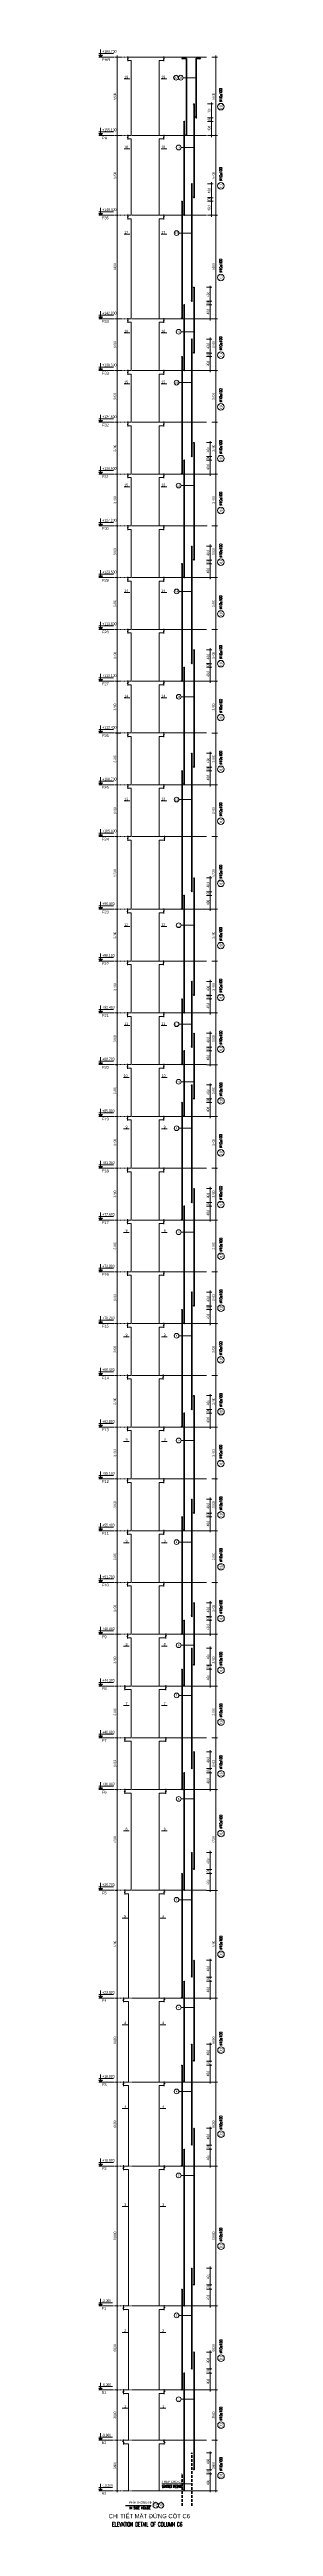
# Model space of a CAD drawing. Header units: millimetres. Extents: x 415878 to 795945, y 85573 to 378758.
# Drawn here: x 476186 to 485136, y 85573 to 262567 of the extents above; entities that cross this region are included whole.
import ezdxf
from ezdxf.enums import TextEntityAlignment as Align

# ---------------------------------------------------------------- set-up
doc = ezdxf.new("R2010")
doc.units = ezdxf.units.MM
for name, pattern in [('CENTER2', [1.125, 0.75, -0.125, 0.125, -0.125]), ('DASHED2', [9.525, 6.35, -3.175]), ('HIDDEN', [9.525, 6.35, -3.175])]:
    doc.linetypes.add(name, pattern=pattern)
doc.layers.get('0').update_dxf_attribs({"lineweight": 20})
doc.layers.get('Defpoints').update_dxf_attribs({"color": 151, "lineweight": 9})
for name, color, linetype, lineweight in [('NDC_S_ANNO', 7, 'Continuous', 20), ('NDC_S_AXIS', 5, 'CENTER2', 13), ('NDC_S_CONTINUOUS', 3, 'Continuous', 20), ('NDC_S_DIM', 1, 'Continuous', 15), ('NDC_S_ENG TEXT', 2, 'Continuous', 20), ('NDC_S_ENG TITLE', 3, 'Continuous', 20), ('NDC_S_HATCH MATERIAL', 8, 'Continuous', 13), ('NDC_S_LEADER', 1, 'Continuous', 15), ('NDC_S_LEVEL TEXT', 7, 'Continuous', 20), ('NDC_S_REBAR NO.', 7, 'Continuous', 20), ('NDC_S_REBAR NO. BOX', 1, 'Continuous', 9), ('NDC_S_STIRRUP', 4, 'Continuous', 40), ('NDC_S_SYMBOL', 1, 'Continuous', 15), ('NDC_S_TEXT SYMBOL', 7, 'Continuous', 20), ('NDC_S_VN TEXT', 7, 'Continuous', 20)]:
    doc.layers.add(name, color=color, linetype=linetype, lineweight=lineweight)
doc.styles.add('NDC_ANNO', font='', dxfattribs={"width": 0.8})
doc.styles.add('NDC_ARIAL', font='arial.ttf', dxfattribs={"width": 0.85})
doc.styles.add('NDC_DIM', font='', dxfattribs={"width": 0.75})
doc.styles.add('NDC_ROMANS', font='romans.shx', dxfattribs={"width": 0.7})
doc.styles.add('NDC_VIE TXT', font='arial.ttf', dxfattribs={"width": 0.8})
doc.styles.get('NDC_ANNO').set_extended_font_data('Dotum')
doc.styles.get('NDC_DIM').set_extended_font_data('Dotum')
doc.dimstyles.new('A2-NDC_1-25', dxfattribs={"dimscale": 25, "dimtxt": 2.2, "dimasz": 1, "dimexe": 1, "dimexo": 0, "dimgap": 1, "dimtad": 1, "dimdec": 0, "dimdsep": 46, "dimtxsty": 'NDC_ARIAL', "dimblk": 'DIMMARK', "dimcen": 49999.938995, "dimdle": 1.5, "dimclrd": 1, "dimclre": 1, "dimclrt": 3, "dimadec": 0, "dimazin": 0, "dimtfac": 1, "dimtdec": 0, "dimtix": 1, "dimtmove": 2, "dimatfit": 3, "dimfxl": 1, "dimarcsym": 0})
doc.dimstyles.new('NDC_dim_75', dxfattribs={"dimscale": 75, "dimtxt": 2.5, "dimasz": 1.5, "dimexe": 1.5, "dimexo": 2.5, "dimgap": 1, "dimtad": 1, "dimdec": 0, "dimzin": 0, "dimdsep": 46, "dimtxsty": 'NDC_DIM', "dimblk": 'DIMMARK', "dimcen": 0.09, "dimdle": 1.2, "dimclrd": 1, "dimclre": 1, "dimclrt": 3, "dimadec": 0, "dimazin": 0, "dimtfac": 1, "dimtdec": 0, "dimtix": 1, "dimtofl": 0, "dimtmove": 0, "dimatfit": 3, "dimfxl": 8, "dimfxlon": 1, "dimtolj": 1, "dimtzin": 0, "dimarcsym": 0})

# ---------------------------------------------------------------- blocks, each defined once
blk = doc.blocks.new('*U25')
at = {"layer": 'NDC_S_ANNO', "color": 0, "linetype": 'ByBlock', "lineweight": -2}
blk.add_line((-4.4, 0), (1, 0), dxfattribs=at)
at = {"layer": 'NDC_S_ANNO', "ltscale": 0.005, "const_width": 0.5}
blk.add_lwpolyline([(1, 0), (-4.4, 0)], dxfattribs=at)
at = {"layer": 'NDC_S_TEXT SYMBOL', "linetype": 'ByBlock', "lineweight": -2, "style": 'NDC_ANNO', "width": 0.8}
blk.add_attdef('DETAIL', text='', height=2.5, dxfattribs=at).set_placement((-0.6, 1.8), align=Align.MIDDLE_RIGHT)
blk = doc.blocks.new('*U26')
at = {"layer": 'NDC_S_ANNO', "color": 0, "linetype": 'ByBlock', "lineweight": -2}
blk.add_line((1, 0), (-4.4, 0), dxfattribs=at)
at = {"layer": 'NDC_S_ANNO', "ltscale": 0.005, "const_width": 0.5}
blk.add_lwpolyline([(1, 0), (-4.4, 0)], dxfattribs=at)
at = {"layer": 'NDC_S_TEXT SYMBOL', "linetype": 'ByBlock', "lineweight": -2, "style": 'NDC_ANNO', "width": 0.8}
blk.add_attdef('DETAIL', text='', height=2.5, dxfattribs=at).set_placement((-0.6, 1.8), align=Align.MIDDLE_RIGHT)
blk = doc.blocks.new('DIMMARK')
at = {"layer": 'NDC_S_DIM', "color": 1}
blk.add_line((-1.5, 0), (1, 0), dxfattribs=at)
at = {"layer": 'NDC_S_DIM', "color": 2, "const_width": 0.1}
blk.add_lwpolyline([(-0.42, -0.42), (0.42, 0.42)], dxfattribs=at)
blk = doc.blocks.new('*D662')
at = {"layer": 'Defpoints', "color": 0, "transparency": 16777216}
for p in [(477508, 91729), (477726, 91729), (477781, 88129)]:
    blk.add_point(p, dxfattribs=at)
at = {"layer": 'NDC_S_HATCH MATERIAL', "color": 1, "lineweight": -2, "transparency": 16777216}
for p, q in [((477539, 91729), (477395, 91729)), ((477508, 88242), (477508, 91617)), ((477593, 88129), (477395, 88129))]:
    blk.add_line(p, q, dxfattribs=at)
at = {"layer": 'NDC_S_HATCH MATERIAL', "color": 1, "lineweight": -2, "transparency": 16777216, "xscale": 112.5, "yscale": 112.5, "zscale": 112.5}
for p, rotation in [((477508, 91729), 90), ((477508, 88129), 270)]:
    blk.add_blockref('DIMMARK', p, dxfattribs=dict(at, rotation=rotation))
at = {"layer": 'NDC_S_HATCH MATERIAL', "color": 3, "transparency": 16777216, "insert": (477339, 89929), "char_height": 187.5, "attachment_point": 5, "rotation": 90, "style": 'NDC_DIM'}
blk.add_mtext('\\A1;3600', dxfattribs=at)
blk = doc.blocks.new('*D663')
at = {"layer": 'Defpoints', "color": 0, "transparency": 16777216}
for p in [(477508, 95329), (477726, 95329), (477726, 91729)]:
    blk.add_point(p, dxfattribs=at)
at = {"layer": 'NDC_S_HATCH MATERIAL', "color": 1, "lineweight": -2, "transparency": 16777216}
for p, q in [((477539, 95329), (477395, 95329)), ((477508, 91842), (477508, 95217)), ((477539, 91729), (477395, 91729))]:
    blk.add_line(p, q, dxfattribs=at)
at = {"layer": 'NDC_S_HATCH MATERIAL', "color": 1, "lineweight": -2, "transparency": 16777216, "xscale": 112.5, "yscale": 112.5, "zscale": 112.5}
for p, rotation in [((477508, 95329), 90), ((477508, 91729), 270)]:
    blk.add_blockref('DIMMARK', p, dxfattribs=dict(at, rotation=rotation))
at = {"layer": 'NDC_S_HATCH MATERIAL', "color": 3, "transparency": 16777216, "insert": (477339, 93529), "char_height": 187.5, "attachment_point": 5, "rotation": 90, "style": 'NDC_DIM'}
blk.add_mtext('\\A1;3600', dxfattribs=at)
blk = doc.blocks.new('*D664')
at = {"layer": 'Defpoints', "color": 0, "transparency": 16777216}
for p in [(477508, 101329), (477726, 101329), (477726, 95329)]:
    blk.add_point(p, dxfattribs=at)
at = {"layer": 'NDC_S_HATCH MATERIAL', "color": 1, "lineweight": -2, "transparency": 16777216}
for p, q in [((477539, 101329), (477395, 101329)), ((477508, 95442), (477508, 101217)), ((477539, 95329), (477395, 95329))]:
    blk.add_line(p, q, dxfattribs=at)
at = {"layer": 'NDC_S_HATCH MATERIAL', "color": 1, "lineweight": -2, "transparency": 16777216, "xscale": 112.5, "yscale": 112.5, "zscale": 112.5}
for p, rotation in [((477508, 101329), 90), ((477508, 95329), 270)]:
    blk.add_blockref('DIMMARK', p, dxfattribs=dict(at, rotation=rotation))
at = {"layer": 'NDC_S_HATCH MATERIAL', "color": 3, "transparency": 16777216, "insert": (477339, 98329), "char_height": 187.5, "attachment_point": 5, "rotation": 90, "style": 'NDC_DIM'}
blk.add_mtext('\\A1;6000', dxfattribs=at)
blk = doc.blocks.new('*D665')
at = {"layer": 'Defpoints', "color": 0, "transparency": 16777216}
for p in [(477508, 111329), (477726, 111329), (477726, 101329)]:
    blk.add_point(p, dxfattribs=at)
at = {"layer": 'NDC_S_HATCH MATERIAL', "color": 1, "lineweight": -2, "transparency": 16777216}
for p, q in [((477539, 111329), (477395, 111329)), ((477508, 101442), (477508, 111217)), ((477539, 101329), (477395, 101329))]:
    blk.add_line(p, q, dxfattribs=at)
at = {"layer": 'NDC_S_HATCH MATERIAL', "color": 1, "lineweight": -2, "transparency": 16777216, "xscale": 112.5, "yscale": 112.5, "zscale": 112.5}
for p, rotation in [((477508, 111329), 90), ((477508, 101329), 270)]:
    blk.add_blockref('DIMMARK', p, dxfattribs=dict(at, rotation=rotation))
at = {"layer": 'NDC_S_HATCH MATERIAL', "color": 3, "transparency": 16777216, "insert": (477339, 106329), "char_height": 187.5, "attachment_point": 5, "rotation": 90, "style": 'NDC_DIM'}
blk.add_mtext('\\A1;10000', dxfattribs=at)
blk = doc.blocks.new('*D666')
at = {"layer": 'Defpoints', "color": 0, "transparency": 16777216}
for p in [(477508, 117329), (477726, 117329), (477726, 111329)]:
    blk.add_point(p, dxfattribs=at)
at = {"layer": 'NDC_S_HATCH MATERIAL', "color": 1, "lineweight": -2, "transparency": 16777216}
for p, q in [((477539, 117329), (477395, 117329)), ((477508, 111442), (477508, 117217)), ((477539, 111329), (477395, 111329))]:
    blk.add_line(p, q, dxfattribs=at)
at = {"layer": 'NDC_S_HATCH MATERIAL', "color": 1, "lineweight": -2, "transparency": 16777216, "xscale": 112.5, "yscale": 112.5, "zscale": 112.5}
for p, rotation in [((477508, 117329), 90), ((477508, 111329), 270)]:
    blk.add_blockref('DIMMARK', p, dxfattribs=dict(at, rotation=rotation))
at = {"layer": 'NDC_S_HATCH MATERIAL', "color": 3, "transparency": 16777216, "insert": (477339, 114329), "char_height": 187.5, "attachment_point": 5, "rotation": 90, "style": 'NDC_DIM'}
blk.add_mtext('\\A1;6000', dxfattribs=at)
blk = doc.blocks.new('*D667')
at = {"layer": 'Defpoints', "color": 0, "transparency": 16777216}
for p in [(477508, 123329), (477726, 123329), (477726, 117329)]:
    blk.add_point(p, dxfattribs=at)
at = {"layer": 'NDC_S_HATCH MATERIAL', "color": 1, "lineweight": -2, "transparency": 16777216}
for p, q in [((477539, 123329), (477395, 123329)), ((477508, 117442), (477508, 123217)), ((477539, 117329), (477395, 117329))]:
    blk.add_line(p, q, dxfattribs=at)
at = {"layer": 'NDC_S_HATCH MATERIAL', "color": 1, "lineweight": -2, "transparency": 16777216, "xscale": 112.5, "yscale": 112.5, "zscale": 112.5}
for p, rotation in [((477508, 123329), 90), ((477508, 117329), 270)]:
    blk.add_blockref('DIMMARK', p, dxfattribs=dict(at, rotation=rotation))
at = {"layer": 'NDC_S_HATCH MATERIAL', "color": 3, "transparency": 16777216, "insert": (477339, 120329), "char_height": 187.5, "attachment_point": 5, "rotation": 90, "style": 'NDC_DIM'}
blk.add_mtext('\\A1;6000', dxfattribs=at)
blk = doc.blocks.new('*D668')
at = {"layer": 'Defpoints', "color": 0, "transparency": 16777216}
for p in [(477508, 131029), (477726, 131029), (477726, 123329)]:
    blk.add_point(p, dxfattribs=at)
at = {"layer": 'NDC_S_HATCH MATERIAL', "color": 1, "lineweight": -2, "transparency": 16777216}
for p, q in [((477539, 131029), (477395, 131029)), ((477508, 123442), (477508, 130917)), ((477539, 123329), (477395, 123329))]:
    blk.add_line(p, q, dxfattribs=at)
at = {"layer": 'NDC_S_HATCH MATERIAL', "color": 1, "lineweight": -2, "transparency": 16777216, "xscale": 112.5, "yscale": 112.5, "zscale": 112.5}
for p, rotation in [((477508, 131029), 90), ((477508, 123329), 270)]:
    blk.add_blockref('DIMMARK', p, dxfattribs=dict(at, rotation=rotation))
at = {"layer": 'NDC_S_HATCH MATERIAL', "color": 3, "transparency": 16777216, "insert": (477339, 127179), "char_height": 187.5, "attachment_point": 5, "rotation": 90, "style": 'NDC_DIM'}
blk.add_mtext('\\A1;7700', dxfattribs=at)
blk = doc.blocks.new('*D669')
at = {"layer": 'Defpoints', "color": 0, "transparency": 16777216}
for p in [(477508, 138229), (477726, 138229), (477726, 131029)]:
    blk.add_point(p, dxfattribs=at)
at = {"layer": 'NDC_S_HATCH MATERIAL', "color": 1, "lineweight": -2, "transparency": 16777216}
for p, q in [((477539, 138229), (477395, 138229)), ((477508, 131142), (477508, 138117)), ((477539, 131029), (477395, 131029))]:
    blk.add_line(p, q, dxfattribs=at)
at = {"layer": 'NDC_S_HATCH MATERIAL', "color": 1, "lineweight": -2, "transparency": 16777216, "xscale": 112.5, "yscale": 112.5, "zscale": 112.5}
for p, rotation in [((477508, 138229), 90), ((477508, 131029), 270)]:
    blk.add_blockref('DIMMARK', p, dxfattribs=dict(at, rotation=rotation))
at = {"layer": 'NDC_S_HATCH MATERIAL', "color": 3, "transparency": 16777216, "insert": (477339, 134629), "char_height": 187.5, "attachment_point": 5, "rotation": 90, "style": 'NDC_DIM'}
blk.add_mtext('\\A1;7200', dxfattribs=at)
blk = doc.blocks.new('*D670')
at = {"layer": 'Defpoints', "color": 0, "transparency": 16777216}
for p in [(477508, 141929), (477726, 141929), (477726, 138229)]:
    blk.add_point(p, dxfattribs=at)
at = {"layer": 'NDC_S_HATCH MATERIAL', "color": 1, "lineweight": -2, "transparency": 16777216}
for p, q in [((477539, 141929), (477395, 141929)), ((477508, 138342), (477508, 141817)), ((477539, 138229), (477395, 138229))]:
    blk.add_line(p, q, dxfattribs=at)
at = {"layer": 'NDC_S_HATCH MATERIAL', "color": 1, "lineweight": -2, "transparency": 16777216, "xscale": 112.5, "yscale": 112.5, "zscale": 112.5}
for p, rotation in [((477508, 141929), 90), ((477508, 138229), 270)]:
    blk.add_blockref('DIMMARK', p, dxfattribs=dict(at, rotation=rotation))
at = {"layer": 'NDC_S_HATCH MATERIAL', "color": 3, "transparency": 16777216, "insert": (477339, 140079), "char_height": 187.5, "attachment_point": 5, "rotation": 90, "style": 'NDC_DIM'}
blk.add_mtext('\\A1;3700', dxfattribs=at)
blk = doc.blocks.new('*D671')
at = {"layer": 'Defpoints', "color": 0, "transparency": 16777216}
for p in [(477508, 145629), (477726, 145629), (477726, 141929)]:
    blk.add_point(p, dxfattribs=at)
at = {"layer": 'NDC_S_HATCH MATERIAL', "color": 1, "lineweight": -2, "transparency": 16777216}
for p, q in [((477539, 145629), (477395, 145629)), ((477508, 142042), (477508, 145517)), ((477539, 141929), (477395, 141929))]:
    blk.add_line(p, q, dxfattribs=at)
at = {"layer": 'NDC_S_HATCH MATERIAL', "color": 1, "lineweight": -2, "transparency": 16777216, "xscale": 112.5, "yscale": 112.5, "zscale": 112.5}
for p, rotation in [((477508, 145629), 90), ((477508, 141929), 270)]:
    blk.add_blockref('DIMMARK', p, dxfattribs=dict(at, rotation=rotation))
at = {"layer": 'NDC_S_HATCH MATERIAL', "color": 3, "transparency": 16777216, "insert": (477339, 143779), "char_height": 187.5, "attachment_point": 5, "rotation": 90, "style": 'NDC_DIM'}
blk.add_mtext('\\A1;3700', dxfattribs=at)
blk = doc.blocks.new('*D672')
at = {"layer": 'Defpoints', "color": 0, "transparency": 16777216}
for p in [(477508, 149329), (477904, 149329), (477726, 145629)]:
    blk.add_point(p, dxfattribs=at)
at = {"layer": 'NDC_S_HATCH MATERIAL', "color": 1, "lineweight": -2, "transparency": 16777216}
for p, q in [((477717, 149329), (477395, 149329)), ((477508, 145742), (477508, 149217)), ((477539, 145629), (477395, 145629))]:
    blk.add_line(p, q, dxfattribs=at)
at = {"layer": 'NDC_S_HATCH MATERIAL', "color": 1, "lineweight": -2, "transparency": 16777216, "xscale": 112.5, "yscale": 112.5, "zscale": 112.5}
for p, rotation in [((477508, 149329), 90), ((477508, 145629), 270)]:
    blk.add_blockref('DIMMARK', p, dxfattribs=dict(at, rotation=rotation))
at = {"layer": 'NDC_S_HATCH MATERIAL', "color": 3, "transparency": 16777216, "insert": (477339, 147479), "char_height": 187.5, "attachment_point": 5, "rotation": 90, "style": 'NDC_DIM'}
blk.add_mtext('\\A1;3700', dxfattribs=at)
blk = doc.blocks.new('*D673')
at = {"layer": 'Defpoints', "color": 0, "transparency": 16777216}
for p in [(477508, 153029), (477739, 153029), (477904, 149329)]:
    blk.add_point(p, dxfattribs=at)
at = {"layer": 'NDC_S_HATCH MATERIAL', "color": 1, "lineweight": -2, "transparency": 16777216}
for p, q in [((477552, 153029), (477395, 153029)), ((477508, 149442), (477508, 152917)), ((477717, 149329), (477395, 149329))]:
    blk.add_line(p, q, dxfattribs=at)
at = {"layer": 'NDC_S_HATCH MATERIAL', "color": 1, "lineweight": -2, "transparency": 16777216, "xscale": 112.5, "yscale": 112.5, "zscale": 112.5}
for p, rotation in [((477508, 153029), 90), ((477508, 149329), 270)]:
    blk.add_blockref('DIMMARK', p, dxfattribs=dict(at, rotation=rotation))
at = {"layer": 'NDC_S_HATCH MATERIAL', "color": 3, "transparency": 16777216, "insert": (477339, 151179), "char_height": 187.5, "attachment_point": 5, "rotation": 90, "style": 'NDC_DIM'}
blk.add_mtext('\\A1;3700', dxfattribs=at)
blk = doc.blocks.new('*D674')
at = {"layer": 'Defpoints', "color": 0, "transparency": 16777216}
for p in [(477508, 156729), (477739, 156729), (477739, 153029)]:
    blk.add_point(p, dxfattribs=at)
at = {"layer": 'NDC_S_HATCH MATERIAL', "color": 1, "lineweight": -2, "transparency": 16777216}
for p, q in [((477552, 156729), (477395, 156729)), ((477508, 153142), (477508, 156617)), ((477552, 153029), (477395, 153029))]:
    blk.add_line(p, q, dxfattribs=at)
at = {"layer": 'NDC_S_HATCH MATERIAL', "color": 1, "lineweight": -2, "transparency": 16777216, "xscale": 112.5, "yscale": 112.5, "zscale": 112.5}
for p, rotation in [((477508, 156729), 90), ((477508, 153029), 270)]:
    blk.add_blockref('DIMMARK', p, dxfattribs=dict(at, rotation=rotation))
at = {"layer": 'NDC_S_HATCH MATERIAL', "color": 3, "transparency": 16777216, "insert": (477339, 154879), "char_height": 187.5, "attachment_point": 5, "rotation": 90, "style": 'NDC_DIM'}
blk.add_mtext('\\A1;3700', dxfattribs=at)
blk = doc.blocks.new('*D675')
at = {"layer": 'Defpoints', "color": 0, "transparency": 16777216}
for p in [(477508, 160429), (477739, 160429), (477739, 156729)]:
    blk.add_point(p, dxfattribs=at)
at = {"layer": 'NDC_S_HATCH MATERIAL', "color": 1, "lineweight": -2, "transparency": 16777216}
for p, q in [((477552, 160429), (477395, 160429)), ((477508, 156842), (477508, 160317)), ((477552, 156729), (477395, 156729))]:
    blk.add_line(p, q, dxfattribs=at)
at = {"layer": 'NDC_S_HATCH MATERIAL', "color": 1, "lineweight": -2, "transparency": 16777216, "xscale": 112.5, "yscale": 112.5, "zscale": 112.5}
for p, rotation in [((477508, 160429), 90), ((477508, 156729), 270)]:
    blk.add_blockref('DIMMARK', p, dxfattribs=dict(at, rotation=rotation))
at = {"layer": 'NDC_S_HATCH MATERIAL', "color": 3, "transparency": 16777216, "insert": (477339, 158579), "char_height": 187.5, "attachment_point": 5, "rotation": 90, "style": 'NDC_DIM'}
blk.add_mtext('\\A1;3700', dxfattribs=at)
blk = doc.blocks.new('*D676')
at = {"layer": 'Defpoints', "color": 0, "transparency": 16777216}
for p in [(477508, 164129), (477739, 164129), (477739, 160429)]:
    blk.add_point(p, dxfattribs=at)
at = {"layer": 'NDC_S_HATCH MATERIAL', "color": 1, "lineweight": -2, "transparency": 16777216}
for p, q in [((477552, 164129), (477395, 164129)), ((477508, 160542), (477508, 164017)), ((477552, 160429), (477395, 160429))]:
    blk.add_line(p, q, dxfattribs=at)
at = {"layer": 'NDC_S_HATCH MATERIAL', "color": 1, "lineweight": -2, "transparency": 16777216, "xscale": 112.5, "yscale": 112.5, "zscale": 112.5}
for p, rotation in [((477508, 164129), 90), ((477508, 160429), 270)]:
    blk.add_blockref('DIMMARK', p, dxfattribs=dict(at, rotation=rotation))
at = {"layer": 'NDC_S_HATCH MATERIAL', "color": 3, "transparency": 16777216, "insert": (477339, 162279), "char_height": 187.5, "attachment_point": 5, "rotation": 90, "style": 'NDC_DIM'}
blk.add_mtext('\\A1;3700', dxfattribs=at)
blk = doc.blocks.new('*D677')
at = {"layer": 'Defpoints', "color": 0, "transparency": 16777216}
for p in [(477508, 167829), (477739, 167829), (477739, 164129)]:
    blk.add_point(p, dxfattribs=at)
at = {"layer": 'NDC_S_HATCH MATERIAL', "color": 1, "lineweight": -2, "transparency": 16777216}
for p, q in [((477552, 167829), (477395, 167829)), ((477508, 164242), (477508, 167717)), ((477552, 164129), (477395, 164129))]:
    blk.add_line(p, q, dxfattribs=at)
at = {"layer": 'NDC_S_HATCH MATERIAL', "color": 1, "lineweight": -2, "transparency": 16777216, "xscale": 112.5, "yscale": 112.5, "zscale": 112.5}
for p, rotation in [((477508, 167829), 90), ((477508, 164129), 270)]:
    blk.add_blockref('DIMMARK', p, dxfattribs=dict(at, rotation=rotation))
at = {"layer": 'NDC_S_HATCH MATERIAL', "color": 3, "transparency": 16777216, "insert": (477339, 165979), "char_height": 187.5, "attachment_point": 5, "rotation": 90, "style": 'NDC_DIM'}
blk.add_mtext('\\A1;3700', dxfattribs=at)
blk = doc.blocks.new('*D678')
at = {"layer": 'Defpoints', "color": 0, "transparency": 16777216}
for p in [(477508, 171529), (477739, 171529), (477739, 167829)]:
    blk.add_point(p, dxfattribs=at)
at = {"layer": 'NDC_S_HATCH MATERIAL', "color": 1, "lineweight": -2, "transparency": 16777216}
for p, q in [((477552, 171529), (477395, 171529)), ((477508, 167942), (477508, 171417)), ((477552, 167829), (477395, 167829))]:
    blk.add_line(p, q, dxfattribs=at)
at = {"layer": 'NDC_S_HATCH MATERIAL', "color": 1, "lineweight": -2, "transparency": 16777216, "xscale": 112.5, "yscale": 112.5, "zscale": 112.5}
for p, rotation in [((477508, 171529), 90), ((477508, 167829), 270)]:
    blk.add_blockref('DIMMARK', p, dxfattribs=dict(at, rotation=rotation))
at = {"layer": 'NDC_S_HATCH MATERIAL', "color": 3, "transparency": 16777216, "insert": (477339, 169679), "char_height": 187.5, "attachment_point": 5, "rotation": 90, "style": 'NDC_DIM'}
blk.add_mtext('\\A1;3700', dxfattribs=at)
blk = doc.blocks.new('*D679')
at = {"layer": 'Defpoints', "color": 0, "transparency": 16777216}
for p in [(477508, 175229), (477739, 175229), (477739, 171529)]:
    blk.add_point(p, dxfattribs=at)
at = {"layer": 'NDC_S_HATCH MATERIAL', "color": 1, "lineweight": -2, "transparency": 16777216}
for p, q in [((477552, 175229), (477395, 175229)), ((477508, 171642), (477508, 175117)), ((477552, 171529), (477395, 171529))]:
    blk.add_line(p, q, dxfattribs=at)
at = {"layer": 'NDC_S_HATCH MATERIAL', "color": 1, "lineweight": -2, "transparency": 16777216, "xscale": 112.5, "yscale": 112.5, "zscale": 112.5}
for p, rotation in [((477508, 175229), 90), ((477508, 171529), 270)]:
    blk.add_blockref('DIMMARK', p, dxfattribs=dict(at, rotation=rotation))
at = {"layer": 'NDC_S_HATCH MATERIAL', "color": 3, "transparency": 16777216, "insert": (477339, 173379), "char_height": 187.5, "attachment_point": 5, "rotation": 90, "style": 'NDC_DIM'}
blk.add_mtext('\\A1;3700', dxfattribs=at)
blk = doc.blocks.new('*D680')
at = {"layer": 'Defpoints', "color": 0, "transparency": 16777216}
for p in [(477508, 178929), (477739, 178929), (477739, 175229)]:
    blk.add_point(p, dxfattribs=at)
at = {"layer": 'NDC_S_HATCH MATERIAL', "color": 1, "lineweight": -2, "transparency": 16777216}
for p, q in [((477552, 178929), (477395, 178929)), ((477508, 175342), (477508, 178817)), ((477552, 175229), (477395, 175229))]:
    blk.add_line(p, q, dxfattribs=at)
at = {"layer": 'NDC_S_HATCH MATERIAL', "color": 1, "lineweight": -2, "transparency": 16777216, "xscale": 112.5, "yscale": 112.5, "zscale": 112.5}
for p, rotation in [((477508, 178929), 90), ((477508, 175229), 270)]:
    blk.add_blockref('DIMMARK', p, dxfattribs=dict(at, rotation=rotation))
at = {"layer": 'NDC_S_HATCH MATERIAL', "color": 3, "transparency": 16777216, "insert": (477339, 177079), "char_height": 187.5, "attachment_point": 5, "rotation": 90, "style": 'NDC_DIM'}
blk.add_mtext('\\A1;3700', dxfattribs=at)
blk = doc.blocks.new('*D681')
at = {"layer": 'Defpoints', "color": 0, "transparency": 16777216}
for p in [(477508, 182629), (477739, 182629), (477739, 178929)]:
    blk.add_point(p, dxfattribs=at)
at = {"layer": 'NDC_S_HATCH MATERIAL', "color": 1, "lineweight": -2, "transparency": 16777216}
for p, q in [((477552, 182629), (477395, 182629)), ((477508, 179042), (477508, 182517)), ((477552, 178929), (477395, 178929))]:
    blk.add_line(p, q, dxfattribs=at)
at = {"layer": 'NDC_S_HATCH MATERIAL', "color": 1, "lineweight": -2, "transparency": 16777216, "xscale": 112.5, "yscale": 112.5, "zscale": 112.5}
for p, rotation in [((477508, 182629), 90), ((477508, 178929), 270)]:
    blk.add_blockref('DIMMARK', p, dxfattribs=dict(at, rotation=rotation))
at = {"layer": 'NDC_S_HATCH MATERIAL', "color": 3, "transparency": 16777216, "insert": (477339, 180779), "char_height": 187.5, "attachment_point": 5, "rotation": 90, "style": 'NDC_DIM'}
blk.add_mtext('\\A1;3700', dxfattribs=at)
blk = doc.blocks.new('*D682')
at = {"layer": 'Defpoints', "color": 0, "transparency": 16777216}
for p in [(477508, 186329), (477739, 186329), (477739, 182629)]:
    blk.add_point(p, dxfattribs=at)
at = {"layer": 'NDC_S_HATCH MATERIAL', "color": 1, "lineweight": -2, "transparency": 16777216}
for p, q in [((477552, 186329), (477395, 186329)), ((477508, 182742), (477508, 186217)), ((477552, 182629), (477395, 182629))]:
    blk.add_line(p, q, dxfattribs=at)
at = {"layer": 'NDC_S_HATCH MATERIAL', "color": 1, "lineweight": -2, "transparency": 16777216, "xscale": 112.5, "yscale": 112.5, "zscale": 112.5}
for p, rotation in [((477508, 186329), 90), ((477508, 182629), 270)]:
    blk.add_blockref('DIMMARK', p, dxfattribs=dict(at, rotation=rotation))
at = {"layer": 'NDC_S_HATCH MATERIAL', "color": 3, "transparency": 16777216, "insert": (477339, 184479), "char_height": 187.5, "attachment_point": 5, "rotation": 90, "style": 'NDC_DIM'}
blk.add_mtext('\\A1;3700', dxfattribs=at)
blk = doc.blocks.new('*D683')
at = {"layer": 'Defpoints', "color": 0, "transparency": 16777216}
for p in [(477508, 190029), (477739, 190029), (477739, 186329)]:
    blk.add_point(p, dxfattribs=at)
at = {"layer": 'NDC_S_HATCH MATERIAL', "color": 1, "lineweight": -2, "transparency": 16777216}
for p, q in [((477552, 190029), (477395, 190029)), ((477508, 186442), (477508, 189917)), ((477552, 186329), (477395, 186329))]:
    blk.add_line(p, q, dxfattribs=at)
at = {"layer": 'NDC_S_HATCH MATERIAL', "color": 1, "lineweight": -2, "transparency": 16777216, "xscale": 112.5, "yscale": 112.5, "zscale": 112.5}
for p, rotation in [((477508, 190029), 90), ((477508, 186329), 270)]:
    blk.add_blockref('DIMMARK', p, dxfattribs=dict(at, rotation=rotation))
at = {"layer": 'NDC_S_HATCH MATERIAL', "color": 3, "transparency": 16777216, "insert": (477339, 188179), "char_height": 187.5, "attachment_point": 5, "rotation": 90, "style": 'NDC_DIM'}
blk.add_mtext('\\A1;3700', dxfattribs=at)
blk = doc.blocks.new('*D684')
at = {"layer": 'Defpoints', "color": 0, "transparency": 16777216}
for p in [(477508, 193729), (477739, 193729), (477739, 190029)]:
    blk.add_point(p, dxfattribs=at)
at = {"layer": 'NDC_S_HATCH MATERIAL', "color": 1, "lineweight": -2, "transparency": 16777216}
for p, q in [((477552, 193729), (477395, 193729)), ((477508, 190142), (477508, 193617)), ((477552, 190029), (477395, 190029))]:
    blk.add_line(p, q, dxfattribs=at)
at = {"layer": 'NDC_S_HATCH MATERIAL', "color": 1, "lineweight": -2, "transparency": 16777216, "xscale": 112.5, "yscale": 112.5, "zscale": 112.5}
for p, rotation in [((477508, 193729), 90), ((477508, 190029), 270)]:
    blk.add_blockref('DIMMARK', p, dxfattribs=dict(at, rotation=rotation))
at = {"layer": 'NDC_S_HATCH MATERIAL', "color": 3, "transparency": 16777216, "insert": (477339, 191879), "char_height": 187.5, "attachment_point": 5, "rotation": 90, "style": 'NDC_DIM'}
blk.add_mtext('\\A1;3700', dxfattribs=at)
blk = doc.blocks.new('*D685')
at = {"layer": 'Defpoints', "color": 0, "transparency": 16777216}
for p in [(477508, 197429), (477739, 197429), (477739, 193729)]:
    blk.add_point(p, dxfattribs=at)
at = {"layer": 'NDC_S_HATCH MATERIAL', "color": 1, "lineweight": -2, "transparency": 16777216}
for p, q in [((477552, 197429), (477395, 197429)), ((477508, 193842), (477508, 197317)), ((477552, 193729), (477395, 193729))]:
    blk.add_line(p, q, dxfattribs=at)
at = {"layer": 'NDC_S_HATCH MATERIAL', "color": 1, "lineweight": -2, "transparency": 16777216, "xscale": 112.5, "yscale": 112.5, "zscale": 112.5}
for p, rotation in [((477508, 197429), 90), ((477508, 193729), 270)]:
    blk.add_blockref('DIMMARK', p, dxfattribs=dict(at, rotation=rotation))
at = {"layer": 'NDC_S_HATCH MATERIAL', "color": 3, "transparency": 16777216, "insert": (477339, 195579), "char_height": 187.5, "attachment_point": 5, "rotation": 90, "style": 'NDC_DIM'}
blk.add_mtext('\\A1;3700', dxfattribs=at)
blk = doc.blocks.new('*D686')
at = {"layer": 'Defpoints', "color": 0, "transparency": 16777216}
for p in [(477508, 201129), (477739, 201129), (477739, 197429)]:
    blk.add_point(p, dxfattribs=at)
at = {"layer": 'NDC_S_HATCH MATERIAL', "color": 1, "lineweight": -2, "transparency": 16777216}
for p, q in [((477552, 201129), (477395, 201129)), ((477508, 197542), (477508, 201017)), ((477552, 197429), (477395, 197429))]:
    blk.add_line(p, q, dxfattribs=at)
at = {"layer": 'NDC_S_HATCH MATERIAL', "color": 1, "lineweight": -2, "transparency": 16777216, "xscale": 112.5, "yscale": 112.5, "zscale": 112.5}
for p, rotation in [((477508, 201129), 90), ((477508, 197429), 270)]:
    blk.add_blockref('DIMMARK', p, dxfattribs=dict(at, rotation=rotation))
at = {"layer": 'NDC_S_HATCH MATERIAL', "color": 3, "transparency": 16777216, "insert": (477339, 199279), "char_height": 187.5, "attachment_point": 5, "rotation": 90, "style": 'NDC_DIM'}
blk.add_mtext('\\A1;3700', dxfattribs=at)
blk = doc.blocks.new('*D687')
at = {"layer": 'Defpoints', "color": 0, "transparency": 16777216}
for p in [(477508, 206329), (477739, 206329), (477739, 201129)]:
    blk.add_point(p, dxfattribs=at)
at = {"layer": 'NDC_S_HATCH MATERIAL', "color": 1, "lineweight": -2, "transparency": 16777216}
for p, q in [((477552, 206329), (477395, 206329)), ((477508, 201242), (477508, 206217)), ((477552, 201129), (477395, 201129))]:
    blk.add_line(p, q, dxfattribs=at)
at = {"layer": 'NDC_S_HATCH MATERIAL', "color": 1, "lineweight": -2, "transparency": 16777216, "xscale": 112.5, "yscale": 112.5, "zscale": 112.5}
for p, rotation in [((477508, 206329), 90), ((477508, 201129), 270)]:
    blk.add_blockref('DIMMARK', p, dxfattribs=dict(at, rotation=rotation))
at = {"layer": 'NDC_S_HATCH MATERIAL', "color": 3, "transparency": 16777216, "insert": (477339, 203729), "char_height": 187.5, "attachment_point": 5, "rotation": 90, "style": 'NDC_DIM'}
blk.add_mtext('\\A1;5200', dxfattribs=at)
blk = doc.blocks.new('*D688')
at = {"layer": 'Defpoints', "color": 0, "transparency": 16777216}
for p in [(477508, 210029), (477739, 210029), (477739, 206329)]:
    blk.add_point(p, dxfattribs=at)
at = {"layer": 'NDC_S_HATCH MATERIAL', "color": 1, "lineweight": -2, "transparency": 16777216}
for p, q in [((477552, 210029), (477395, 210029)), ((477508, 206442), (477508, 209917)), ((477552, 206329), (477395, 206329))]:
    blk.add_line(p, q, dxfattribs=at)
at = {"layer": 'NDC_S_HATCH MATERIAL', "color": 1, "lineweight": -2, "transparency": 16777216, "xscale": 112.5, "yscale": 112.5, "zscale": 112.5}
for p, rotation in [((477508, 210029), 90), ((477508, 206329), 270)]:
    blk.add_blockref('DIMMARK', p, dxfattribs=dict(at, rotation=rotation))
at = {"layer": 'NDC_S_HATCH MATERIAL', "color": 3, "transparency": 16777216, "insert": (477339, 208179), "char_height": 187.5, "attachment_point": 5, "rotation": 90, "style": 'NDC_DIM'}
blk.add_mtext('\\A1;3700', dxfattribs=at)
blk = doc.blocks.new('*D689')
at = {"layer": 'Defpoints', "color": 0, "transparency": 16777216}
for p in [(477508, 213729), (477950, 213729), (477739, 210029)]:
    blk.add_point(p, dxfattribs=at)
at = {"layer": 'NDC_S_HATCH MATERIAL', "color": 1, "lineweight": -2, "transparency": 16777216}
for p, q in [((477762, 213729), (477395, 213729)), ((477508, 210142), (477508, 213617)), ((477552, 210029), (477395, 210029))]:
    blk.add_line(p, q, dxfattribs=at)
at = {"layer": 'NDC_S_HATCH MATERIAL', "color": 1, "lineweight": -2, "transparency": 16777216, "xscale": 112.5, "yscale": 112.5, "zscale": 112.5}
for p, rotation in [((477508, 213729), 90), ((477508, 210029), 270)]:
    blk.add_blockref('DIMMARK', p, dxfattribs=dict(at, rotation=rotation))
at = {"layer": 'NDC_S_HATCH MATERIAL', "color": 3, "transparency": 16777216, "insert": (477339, 211879), "char_height": 187.5, "attachment_point": 5, "rotation": 90, "style": 'NDC_DIM'}
blk.add_mtext('\\A1;3700', dxfattribs=at)
blk = doc.blocks.new('*D690')
at = {"layer": 'Defpoints', "color": 0, "transparency": 16777216}
for p in [(477508, 217429), (477950, 217429), (477950, 213729)]:
    blk.add_point(p, dxfattribs=at)
at = {"layer": 'NDC_S_HATCH MATERIAL', "color": 1, "lineweight": -2, "transparency": 16777216}
for p, q in [((477762, 217429), (477395, 217429)), ((477508, 213842), (477508, 217317)), ((477762, 213729), (477395, 213729))]:
    blk.add_line(p, q, dxfattribs=at)
at = {"layer": 'NDC_S_HATCH MATERIAL', "color": 1, "lineweight": -2, "transparency": 16777216, "xscale": 112.5, "yscale": 112.5, "zscale": 112.5}
for p, rotation in [((477508, 217429), 90), ((477508, 213729), 270)]:
    blk.add_blockref('DIMMARK', p, dxfattribs=dict(at, rotation=rotation))
at = {"layer": 'NDC_S_HATCH MATERIAL', "color": 3, "transparency": 16777216, "insert": (477339, 215579), "char_height": 187.5, "attachment_point": 5, "rotation": 90, "style": 'NDC_DIM'}
blk.add_mtext('\\A1;3700', dxfattribs=at)
blk = doc.blocks.new('*D691')
at = {"layer": 'Defpoints', "color": 0, "transparency": 16777216}
for p in [(477508, 221129), (477770, 221129), (477950, 217429)]:
    blk.add_point(p, dxfattribs=at)
at = {"layer": 'NDC_S_HATCH MATERIAL', "color": 1, "lineweight": -2, "transparency": 16777216}
for p, q in [((477583, 221129), (477395, 221129)), ((477508, 217542), (477508, 221017)), ((477762, 217429), (477395, 217429))]:
    blk.add_line(p, q, dxfattribs=at)
at = {"layer": 'NDC_S_HATCH MATERIAL', "color": 1, "lineweight": -2, "transparency": 16777216, "xscale": 112.5, "yscale": 112.5, "zscale": 112.5}
for p, rotation in [((477508, 221129), 90), ((477508, 217429), 270)]:
    blk.add_blockref('DIMMARK', p, dxfattribs=dict(at, rotation=rotation))
at = {"layer": 'NDC_S_HATCH MATERIAL', "color": 3, "transparency": 16777216, "insert": (477339, 219279), "char_height": 187.5, "attachment_point": 5, "rotation": 90, "style": 'NDC_DIM'}
blk.add_mtext('\\A1;3700', dxfattribs=at)
blk = doc.blocks.new('*D692')
at = {"layer": 'Defpoints', "color": 0, "transparency": 16777216}
for p in [(477508, 224829), (477770, 224829), (477770, 221129)]:
    blk.add_point(p, dxfattribs=at)
at = {"layer": 'NDC_S_HATCH MATERIAL', "color": 1, "lineweight": -2, "transparency": 16777216}
for p, q in [((477583, 224829), (477395, 224829)), ((477508, 221242), (477508, 224717)), ((477583, 221129), (477395, 221129))]:
    blk.add_line(p, q, dxfattribs=at)
at = {"layer": 'NDC_S_HATCH MATERIAL', "color": 1, "lineweight": -2, "transparency": 16777216, "xscale": 112.5, "yscale": 112.5, "zscale": 112.5}
for p, rotation in [((477508, 224829), 90), ((477508, 221129), 270)]:
    blk.add_blockref('DIMMARK', p, dxfattribs=dict(at, rotation=rotation))
at = {"layer": 'NDC_S_HATCH MATERIAL', "color": 3, "transparency": 16777216, "insert": (477339, 222979), "char_height": 187.5, "attachment_point": 5, "rotation": 90, "style": 'NDC_DIM'}
blk.add_mtext('\\A1;3700', dxfattribs=at)
blk = doc.blocks.new('*D693')
at = {"layer": 'Defpoints', "color": 0, "transparency": 16777216}
for p in [(477508, 228529), (477770, 228529), (477770, 224829)]:
    blk.add_point(p, dxfattribs=at)
at = {"layer": 'NDC_S_HATCH MATERIAL', "color": 1, "lineweight": -2, "transparency": 16777216}
for p, q in [((477583, 228529), (477395, 228529)), ((477508, 224942), (477508, 228417)), ((477583, 224829), (477395, 224829))]:
    blk.add_line(p, q, dxfattribs=at)
at = {"layer": 'NDC_S_HATCH MATERIAL', "color": 1, "lineweight": -2, "transparency": 16777216, "xscale": 112.5, "yscale": 112.5, "zscale": 112.5}
for p, rotation in [((477508, 228529), 90), ((477508, 224829), 270)]:
    blk.add_blockref('DIMMARK', p, dxfattribs=dict(at, rotation=rotation))
at = {"layer": 'NDC_S_HATCH MATERIAL', "color": 3, "transparency": 16777216, "insert": (477339, 226679), "char_height": 187.5, "attachment_point": 5, "rotation": 90, "style": 'NDC_DIM'}
blk.add_mtext('\\A1;3700', dxfattribs=at)
blk = doc.blocks.new('*D694')
at = {"layer": 'Defpoints', "color": 0, "transparency": 16777216}
for p in [(477508, 232229), (477770, 232229), (477770, 228529)]:
    blk.add_point(p, dxfattribs=at)
at = {"layer": 'NDC_S_HATCH MATERIAL', "color": 1, "lineweight": -2, "transparency": 16777216}
for p, q in [((477583, 232229), (477395, 232229)), ((477508, 228642), (477508, 232117)), ((477583, 228529), (477395, 228529))]:
    blk.add_line(p, q, dxfattribs=at)
at = {"layer": 'NDC_S_HATCH MATERIAL', "color": 1, "lineweight": -2, "transparency": 16777216, "xscale": 112.5, "yscale": 112.5, "zscale": 112.5}
for p, rotation in [((477508, 232229), 90), ((477508, 228529), 270)]:
    blk.add_blockref('DIMMARK', p, dxfattribs=dict(at, rotation=rotation))
at = {"layer": 'NDC_S_HATCH MATERIAL', "color": 3, "transparency": 16777216, "insert": (477339, 230379), "char_height": 187.5, "attachment_point": 5, "rotation": 90, "style": 'NDC_DIM'}
blk.add_mtext('\\A1;3700', dxfattribs=at)
blk = doc.blocks.new('*D695')
at = {"layer": 'Defpoints', "color": 0, "transparency": 16777216}
for p in [(477508, 235929), (477770, 235929), (477770, 232229)]:
    blk.add_point(p, dxfattribs=at)
at = {"layer": 'NDC_S_HATCH MATERIAL', "color": 1, "lineweight": -2, "transparency": 16777216}
for p, q in [((477583, 235929), (477395, 235929)), ((477508, 232342), (477508, 235817)), ((477583, 232229), (477395, 232229))]:
    blk.add_line(p, q, dxfattribs=at)
at = {"layer": 'NDC_S_HATCH MATERIAL', "color": 1, "lineweight": -2, "transparency": 16777216, "xscale": 112.5, "yscale": 112.5, "zscale": 112.5}
for p, rotation in [((477508, 235929), 90), ((477508, 232229), 270)]:
    blk.add_blockref('DIMMARK', p, dxfattribs=dict(at, rotation=rotation))
at = {"layer": 'NDC_S_HATCH MATERIAL', "color": 3, "transparency": 16777216, "insert": (477339, 234079), "char_height": 187.5, "attachment_point": 5, "rotation": 90, "style": 'NDC_DIM'}
blk.add_mtext('\\A1;3700', dxfattribs=at)
blk = doc.blocks.new('*D696')
at = {"layer": 'Defpoints', "color": 0, "transparency": 16777216}
for p in [(477508, 239629), (477993, 239629), (477770, 235929)]:
    blk.add_point(p, dxfattribs=at)
at = {"layer": 'NDC_S_HATCH MATERIAL', "color": 1, "lineweight": -2, "transparency": 16777216}
for p, q in [((477805, 239629), (477395, 239629)), ((477508, 236042), (477508, 239517)), ((477583, 235929), (477395, 235929))]:
    blk.add_line(p, q, dxfattribs=at)
at = {"layer": 'NDC_S_HATCH MATERIAL', "color": 1, "lineweight": -2, "transparency": 16777216, "xscale": 112.5, "yscale": 112.5, "zscale": 112.5}
for p, rotation in [((477508, 239629), 90), ((477508, 235929), 270)]:
    blk.add_blockref('DIMMARK', p, dxfattribs=dict(at, rotation=rotation))
at = {"layer": 'NDC_S_HATCH MATERIAL', "color": 3, "transparency": 16777216, "insert": (477339, 237779), "char_height": 187.5, "attachment_point": 5, "rotation": 90, "style": 'NDC_DIM'}
blk.add_mtext('\\A1;3700', dxfattribs=at)
blk = doc.blocks.new('*D697')
at = {"layer": 'Defpoints', "color": 0, "transparency": 16777216}
for p in [(477508, 243329), (477993, 243329), (477993, 239629)]:
    blk.add_point(p, dxfattribs=at)
at = {"layer": 'NDC_S_HATCH MATERIAL', "color": 1, "lineweight": -2, "transparency": 16777216}
for p, q in [((477805, 243329), (477395, 243329)), ((477508, 239742), (477508, 243217)), ((477805, 239629), (477395, 239629))]:
    blk.add_line(p, q, dxfattribs=at)
at = {"layer": 'NDC_S_HATCH MATERIAL', "color": 1, "lineweight": -2, "transparency": 16777216, "xscale": 112.5, "yscale": 112.5, "zscale": 112.5}
for p, rotation in [((477508, 243329), 90), ((477508, 239629), 270)]:
    blk.add_blockref('DIMMARK', p, dxfattribs=dict(at, rotation=rotation))
at = {"layer": 'NDC_S_HATCH MATERIAL', "color": 3, "transparency": 16777216, "insert": (477339, 241479), "char_height": 187.5, "attachment_point": 5, "rotation": 90, "style": 'NDC_DIM'}
blk.add_mtext('\\A1;3700', dxfattribs=at)
blk = doc.blocks.new('*D698')
at = {"layer": 'Defpoints', "color": 0, "transparency": 16777216}
for p in [(477508, 250729), (477728, 250729), (477993, 243329)]:
    blk.add_point(p, dxfattribs=at)
at = {"layer": 'NDC_S_HATCH MATERIAL', "color": 1, "lineweight": -2, "transparency": 16777216}
for p, q in [((477540, 250729), (477395, 250729)), ((477508, 243442), (477508, 250617)), ((477805, 243329), (477395, 243329))]:
    blk.add_line(p, q, dxfattribs=at)
at = {"layer": 'NDC_S_HATCH MATERIAL', "color": 1, "lineweight": -2, "transparency": 16777216, "xscale": 112.5, "yscale": 112.5, "zscale": 112.5}
for p, rotation in [((477508, 250729), 90), ((477508, 243329), 270)]:
    blk.add_blockref('DIMMARK', p, dxfattribs=dict(at, rotation=rotation))
at = {"layer": 'NDC_S_HATCH MATERIAL', "color": 3, "transparency": 16777216, "insert": (477339, 247029), "char_height": 187.5, "attachment_point": 5, "rotation": 90, "style": 'NDC_DIM'}
blk.add_mtext('\\A1;7400', dxfattribs=at)
blk = doc.blocks.new('*D699')
at = {"layer": 'Defpoints', "color": 0, "transparency": 16777216}
for p in [(477508, 256429), (477993, 256429), (477728, 250729)]:
    blk.add_point(p, dxfattribs=at)
at = {"layer": 'NDC_S_HATCH MATERIAL', "color": 1, "lineweight": -2, "transparency": 16777216}
for p, q in [((477805, 256429), (477395, 256429)), ((477508, 250842), (477508, 256317)), ((477540, 250729), (477395, 250729))]:
    blk.add_line(p, q, dxfattribs=at)
at = {"layer": 'NDC_S_HATCH MATERIAL', "color": 1, "lineweight": -2, "transparency": 16777216, "xscale": 112.5, "yscale": 112.5, "zscale": 112.5}
for p, rotation in [((477508, 256429), 90), ((477508, 250729), 270)]:
    blk.add_blockref('DIMMARK', p, dxfattribs=dict(at, rotation=rotation))
at = {"layer": 'NDC_S_HATCH MATERIAL', "color": 3, "transparency": 16777216, "insert": (477339, 253579), "char_height": 187.5, "attachment_point": 5, "rotation": 90, "style": 'NDC_DIM'}
blk.add_mtext('\\A1;5700', dxfattribs=at)
blk = doc.blocks.new('*D700')
at = {"layer": 'Defpoints', "color": 0, "transparency": 16777216}
for p in [(477508, 262029), (477993, 262029), (477993, 256429)]:
    blk.add_point(p, dxfattribs=at)
at = {"layer": 'NDC_S_HATCH MATERIAL', "color": 1, "lineweight": -2, "transparency": 16777216}
for p, q in [((477805, 262029), (477395, 262029)), ((477508, 256542), (477508, 261917)), ((477805, 256429), (477395, 256429))]:
    blk.add_line(p, q, dxfattribs=at)
at = {"layer": 'NDC_S_HATCH MATERIAL', "color": 1, "lineweight": -2, "transparency": 16777216, "xscale": 112.5, "yscale": 112.5, "zscale": 112.5}
for p, rotation in [((477508, 262029), 90), ((477508, 256429), 270)]:
    blk.add_blockref('DIMMARK', p, dxfattribs=dict(at, rotation=rotation))
at = {"layer": 'NDC_S_HATCH MATERIAL', "color": 3, "transparency": 16777216, "insert": (477339, 259229), "char_height": 187.5, "attachment_point": 5, "rotation": 90, "style": 'NDC_DIM'}
blk.add_mtext('\\A1;5600', dxfattribs=at)
blk = doc.blocks.new('*D701')
at = {"layer": 'Defpoints', "color": 0, "transparency": 16777216}
for p in [(480503, 96529), (484137, 96529), (480503, 95329)]:
    blk.add_point(p, dxfattribs=at)
at = {"layer": 'NDC_S_HATCH MATERIAL', "color": 1, "lineweight": -2, "transparency": 16777216}
for p, q in [((483856, 96529), (484249, 96529)), ((484137, 95442), (484137, 96417)), ((483856, 95329), (484249, 95329))]:
    blk.add_line(p, q, dxfattribs=at)
at = {"layer": 'NDC_S_HATCH MATERIAL', "color": 1, "lineweight": -2, "transparency": 16777216, "xscale": 112.5, "yscale": 112.5, "zscale": 112.5}
for p, rotation in [((484137, 96529), 90), ((484137, 95329), 270)]:
    blk.add_blockref('DIMMARK', p, dxfattribs=dict(at, rotation=rotation))
at = {"layer": 'NDC_S_HATCH MATERIAL', "color": 3, "transparency": 16777216, "insert": (483968, 95929), "char_height": 187.5, "attachment_point": 5, "rotation": 90, "style": 'NDC_DIM'}
blk.add_mtext('\\A1;\\A1;40d', dxfattribs=at)
blk = doc.blocks.new('*D702')
at = {"layer": 'Defpoints', "color": 0, "transparency": 16777216}
for p in [(480503, 96829), (480503, 96529), (484137, 96829)]:
    blk.add_point(p, dxfattribs=at)
at = {"layer": 'NDC_S_HATCH MATERIAL', "color": 1, "lineweight": -2, "transparency": 16777216}
for p, q in [((483856, 96829), (484249, 96829)), ((483856, 96529), (484249, 96529)), ((484137, 96942), (484137, 97054)), ((484137, 96417), (484137, 96304))]:
    blk.add_line(p, q, dxfattribs=at)
at = {"layer": 'NDC_S_HATCH MATERIAL', "color": 1, "lineweight": -2, "transparency": 16777216, "xscale": 112.5, "yscale": 112.5, "zscale": 112.5}
for p, rotation in [((484137, 96829), 270), ((484137, 96529), 90)]:
    blk.add_blockref('DIMMARK', p, dxfattribs=dict(at, rotation=rotation))
at = {"layer": 'NDC_S_HATCH MATERIAL', "color": 3, "transparency": 16777216, "insert": (483968, 96679), "char_height": 187.5, "attachment_point": 5, "rotation": 90, "style": 'NDC_DIM'}
blk.add_mtext('\\A1;\\A1;10d', dxfattribs=at)
blk = doc.blocks.new('*D703')
at = {"layer": 'Defpoints', "color": 0, "transparency": 16777216}
for p in [(480503, 98029), (484137, 98029), (480503, 96829)]:
    blk.add_point(p, dxfattribs=at)
at = {"layer": 'NDC_S_HATCH MATERIAL', "color": 1, "lineweight": -2, "transparency": 16777216}
for p, q in [((483856, 98029), (484249, 98029)), ((484137, 96942), (484137, 97917)), ((483856, 96829), (484249, 96829))]:
    blk.add_line(p, q, dxfattribs=at)
at = {"layer": 'NDC_S_HATCH MATERIAL', "color": 1, "lineweight": -2, "transparency": 16777216, "xscale": 112.5, "yscale": 112.5, "zscale": 112.5}
for p, rotation in [((484137, 98029), 90), ((484137, 96829), 270)]:
    blk.add_blockref('DIMMARK', p, dxfattribs=dict(at, rotation=rotation))
at = {"layer": 'NDC_S_HATCH MATERIAL', "color": 3, "transparency": 16777216, "insert": (483968, 97429), "char_height": 187.5, "attachment_point": 5, "rotation": 90, "style": 'NDC_DIM'}
blk.add_mtext('\\A1;\\A1;40d', dxfattribs=at)
blk = doc.blocks.new('*D704')
at = {"layer": 'Defpoints', "color": 0, "transparency": 16777216}
for p in [(480503, 102529), (480503, 101329), (484137, 102529)]:
    blk.add_point(p, dxfattribs=at)
at = {"layer": 'NDC_S_HATCH MATERIAL', "color": 1, "lineweight": -2, "transparency": 16777216}
for p, q in [((483856, 102529), (484249, 102529)), ((483856, 101329), (484249, 101329)), ((484137, 101442), (484137, 102417))]:
    blk.add_line(p, q, dxfattribs=at)
at = {"layer": 'NDC_S_HATCH MATERIAL', "color": 1, "lineweight": -2, "transparency": 16777216, "xscale": 112.5, "yscale": 112.5, "zscale": 112.5}
for p, rotation in [((484137, 102529), 90), ((484137, 101329), 270)]:
    blk.add_blockref('DIMMARK', p, dxfattribs=dict(at, rotation=rotation))
at = {"layer": 'NDC_S_HATCH MATERIAL', "color": 3, "transparency": 16777216, "insert": (483968, 101929), "char_height": 187.5, "attachment_point": 5, "rotation": 90, "style": 'NDC_DIM'}
blk.add_mtext('\\A1;\\A1;40d', dxfattribs=at)
blk = doc.blocks.new('*D705')
at = {"layer": 'Defpoints', "color": 0, "transparency": 16777216}
for p in [(480503, 102829), (484137, 102829), (480503, 102529)]:
    blk.add_point(p, dxfattribs=at)
at = {"layer": 'NDC_S_HATCH MATERIAL', "color": 1, "lineweight": -2, "transparency": 16777216}
for p, q in [((483856, 102829), (484249, 102829)), ((484137, 102942), (484137, 103054)), ((483856, 102529), (484249, 102529)), ((484137, 102417), (484137, 102304))]:
    blk.add_line(p, q, dxfattribs=at)
at = {"layer": 'NDC_S_HATCH MATERIAL', "color": 1, "lineweight": -2, "transparency": 16777216, "xscale": 112.5, "yscale": 112.5, "zscale": 112.5}
for p, rotation in [((484137, 102829), 270), ((484137, 102529), 90)]:
    blk.add_blockref('DIMMARK', p, dxfattribs=dict(at, rotation=rotation))
at = {"layer": 'NDC_S_HATCH MATERIAL', "color": 3, "transparency": 16777216, "insert": (483968, 102679), "char_height": 187.5, "attachment_point": 5, "rotation": 90, "style": 'NDC_DIM'}
blk.add_mtext('\\A1;\\A1;10d', dxfattribs=at)
blk = doc.blocks.new('*D706')
at = {"layer": 'Defpoints', "color": 0, "transparency": 16777216}
for p in [(480503, 104029), (480503, 102829), (484137, 104029)]:
    blk.add_point(p, dxfattribs=at)
at = {"layer": 'NDC_S_HATCH MATERIAL', "color": 1, "lineweight": -2, "transparency": 16777216}
for p, q in [((483856, 104029), (484249, 104029)), ((483856, 102829), (484249, 102829)), ((484137, 102942), (484137, 103917))]:
    blk.add_line(p, q, dxfattribs=at)
at = {"layer": 'NDC_S_HATCH MATERIAL', "color": 1, "lineweight": -2, "transparency": 16777216, "xscale": 112.5, "yscale": 112.5, "zscale": 112.5}
for p, rotation in [((484137, 104029), 90), ((484137, 102829), 270)]:
    blk.add_blockref('DIMMARK', p, dxfattribs=dict(at, rotation=rotation))
at = {"layer": 'NDC_S_HATCH MATERIAL', "color": 3, "transparency": 16777216, "insert": (483968, 103429), "char_height": 187.5, "attachment_point": 5, "rotation": 90, "style": 'NDC_DIM'}
blk.add_mtext('\\A1;\\A1;40d', dxfattribs=at)
blk = doc.blocks.new('*D707')
at = {"layer": 'Defpoints', "color": 0, "transparency": 16777216}
for p in [(480503, 112529), (484137, 112529), (480503, 111329)]:
    blk.add_point(p, dxfattribs=at)
at = {"layer": 'NDC_S_HATCH MATERIAL', "color": 1, "lineweight": -2, "transparency": 16777216}
for p, q in [((483856, 112529), (484249, 112529)), ((484137, 111442), (484137, 112417)), ((483856, 111329), (484249, 111329))]:
    blk.add_line(p, q, dxfattribs=at)
at = {"layer": 'NDC_S_HATCH MATERIAL', "color": 1, "lineweight": -2, "transparency": 16777216, "xscale": 112.5, "yscale": 112.5, "zscale": 112.5}
for p, rotation in [((484137, 112529), 90), ((484137, 111329), 270)]:
    blk.add_blockref('DIMMARK', p, dxfattribs=dict(at, rotation=rotation))
at = {"layer": 'NDC_S_HATCH MATERIAL', "color": 3, "transparency": 16777216, "insert": (483968, 111929), "char_height": 187.5, "attachment_point": 5, "rotation": 90, "style": 'NDC_DIM'}
blk.add_mtext('\\A1;\\A1;40d', dxfattribs=at)
blk = doc.blocks.new('*D708')
at = {"layer": 'Defpoints', "color": 0, "transparency": 16777216}
for p in [(480503, 112829), (480503, 112529), (484137, 112829)]:
    blk.add_point(p, dxfattribs=at)
at = {"layer": 'NDC_S_HATCH MATERIAL', "color": 1, "lineweight": -2, "transparency": 16777216}
for p, q in [((483856, 112829), (484249, 112829)), ((483856, 112529), (484249, 112529)), ((484137, 112942), (484137, 113054)), ((484137, 112417), (484137, 112304))]:
    blk.add_line(p, q, dxfattribs=at)
at = {"layer": 'NDC_S_HATCH MATERIAL', "color": 1, "lineweight": -2, "transparency": 16777216, "xscale": 112.5, "yscale": 112.5, "zscale": 112.5}
for p, rotation in [((484137, 112829), 270), ((484137, 112529), 90)]:
    blk.add_blockref('DIMMARK', p, dxfattribs=dict(at, rotation=rotation))
at = {"layer": 'NDC_S_HATCH MATERIAL', "color": 3, "transparency": 16777216, "insert": (483968, 112679), "char_height": 187.5, "attachment_point": 5, "rotation": 90, "style": 'NDC_DIM'}
blk.add_mtext('\\A1;\\A1;10d', dxfattribs=at)
blk = doc.blocks.new('*D709')
at = {"layer": 'Defpoints', "color": 0, "transparency": 16777216}
for p in [(480503, 114029), (484137, 114029), (480503, 112829)]:
    blk.add_point(p, dxfattribs=at)
at = {"layer": 'NDC_S_HATCH MATERIAL', "color": 1, "lineweight": -2, "transparency": 16777216}
for p, q in [((483856, 114029), (484249, 114029)), ((484137, 112942), (484137, 113917)), ((483856, 112829), (484249, 112829))]:
    blk.add_line(p, q, dxfattribs=at)
at = {"layer": 'NDC_S_HATCH MATERIAL', "color": 1, "lineweight": -2, "transparency": 16777216, "xscale": 112.5, "yscale": 112.5, "zscale": 112.5}
for p, rotation in [((484137, 114029), 90), ((484137, 112829), 270)]:
    blk.add_blockref('DIMMARK', p, dxfattribs=dict(at, rotation=rotation))
at = {"layer": 'NDC_S_HATCH MATERIAL', "color": 3, "transparency": 16777216, "insert": (483968, 113429), "char_height": 187.5, "attachment_point": 5, "rotation": 90, "style": 'NDC_DIM'}
blk.add_mtext('\\A1;\\A1;40d', dxfattribs=at)
blk = doc.blocks.new('*D710')
at = {"layer": 'Defpoints', "color": 0, "transparency": 16777216}
for p in [(480503, 118529), (480503, 117329), (484137, 118529)]:
    blk.add_point(p, dxfattribs=at)
at = {"layer": 'NDC_S_HATCH MATERIAL', "color": 1, "lineweight": -2, "transparency": 16777216}
for p, q in [((483856, 118529), (484249, 118529)), ((483856, 117329), (484249, 117329)), ((484137, 117442), (484137, 118417))]:
    blk.add_line(p, q, dxfattribs=at)
at = {"layer": 'NDC_S_HATCH MATERIAL', "color": 1, "lineweight": -2, "transparency": 16777216, "xscale": 112.5, "yscale": 112.5, "zscale": 112.5}
for p, rotation in [((484137, 118529), 90), ((484137, 117329), 270)]:
    blk.add_blockref('DIMMARK', p, dxfattribs=dict(at, rotation=rotation))
at = {"layer": 'NDC_S_HATCH MATERIAL', "color": 3, "transparency": 16777216, "insert": (483968, 117929), "char_height": 187.5, "attachment_point": 5, "rotation": 90, "style": 'NDC_DIM'}
blk.add_mtext('\\A1;\\A1;40d', dxfattribs=at)
blk = doc.blocks.new('*D711')
at = {"layer": 'Defpoints', "color": 0, "transparency": 16777216}
for p in [(480503, 118829), (484137, 118829), (480503, 118529)]:
    blk.add_point(p, dxfattribs=at)
at = {"layer": 'NDC_S_HATCH MATERIAL', "color": 1, "lineweight": -2, "transparency": 16777216}
for p, q in [((483856, 118829), (484249, 118829)), ((484137, 118942), (484137, 119054)), ((483856, 118529), (484249, 118529)), ((484137, 118417), (484137, 118304))]:
    blk.add_line(p, q, dxfattribs=at)
at = {"layer": 'NDC_S_HATCH MATERIAL', "color": 1, "lineweight": -2, "transparency": 16777216, "xscale": 112.5, "yscale": 112.5, "zscale": 112.5}
for p, rotation in [((484137, 118829), 270), ((484137, 118529), 90)]:
    blk.add_blockref('DIMMARK', p, dxfattribs=dict(at, rotation=rotation))
at = {"layer": 'NDC_S_HATCH MATERIAL', "color": 3, "transparency": 16777216, "insert": (483968, 118679), "char_height": 187.5, "attachment_point": 5, "rotation": 90, "style": 'NDC_DIM'}
blk.add_mtext('\\A1;\\A1;10d', dxfattribs=at)
blk = doc.blocks.new('*D712')
at = {"layer": 'Defpoints', "color": 0, "transparency": 16777216}
for p in [(480503, 120029), (480503, 118829), (484137, 120029)]:
    blk.add_point(p, dxfattribs=at)
at = {"layer": 'NDC_S_HATCH MATERIAL', "color": 1, "lineweight": -2, "transparency": 16777216}
for p, q in [((483856, 120029), (484249, 120029)), ((483856, 118829), (484249, 118829)), ((484137, 118942), (484137, 119917))]:
    blk.add_line(p, q, dxfattribs=at)
at = {"layer": 'NDC_S_HATCH MATERIAL', "color": 1, "lineweight": -2, "transparency": 16777216, "xscale": 112.5, "yscale": 112.5, "zscale": 112.5}
for p, rotation in [((484137, 120029), 90), ((484137, 118829), 270)]:
    blk.add_blockref('DIMMARK', p, dxfattribs=dict(at, rotation=rotation))
at = {"layer": 'NDC_S_HATCH MATERIAL', "color": 3, "transparency": 16777216, "insert": (483968, 119429), "char_height": 187.5, "attachment_point": 5, "rotation": 90, "style": 'NDC_DIM'}
blk.add_mtext('\\A1;\\A1;40d', dxfattribs=at)
blk = doc.blocks.new('*D713')
at = {"layer": 'Defpoints', "color": 0, "transparency": 16777216}
for p in [(480503, 124529), (484137, 124529), (480503, 123329)]:
    blk.add_point(p, dxfattribs=at)
at = {"layer": 'NDC_S_HATCH MATERIAL', "color": 1, "lineweight": -2, "transparency": 16777216}
for p, q in [((483856, 124529), (484249, 124529)), ((484137, 123442), (484137, 124417)), ((483856, 123329), (484249, 123329))]:
    blk.add_line(p, q, dxfattribs=at)
at = {"layer": 'NDC_S_HATCH MATERIAL', "color": 1, "lineweight": -2, "transparency": 16777216, "xscale": 112.5, "yscale": 112.5, "zscale": 112.5}
for p, rotation in [((484137, 124529), 90), ((484137, 123329), 270)]:
    blk.add_blockref('DIMMARK', p, dxfattribs=dict(at, rotation=rotation))
at = {"layer": 'NDC_S_HATCH MATERIAL', "color": 3, "transparency": 16777216, "insert": (483968, 123929), "char_height": 187.5, "attachment_point": 5, "rotation": 90, "style": 'NDC_DIM'}
blk.add_mtext('\\A1;\\A1;40d', dxfattribs=at)
blk = doc.blocks.new('*D714')
at = {"layer": 'Defpoints', "color": 0, "transparency": 16777216}
for p in [(480503, 124829), (480503, 124529), (484137, 124829)]:
    blk.add_point(p, dxfattribs=at)
at = {"layer": 'NDC_S_HATCH MATERIAL', "color": 1, "lineweight": -2, "transparency": 16777216}
for p, q in [((483856, 124829), (484249, 124829)), ((483856, 124529), (484249, 124529)), ((484137, 124942), (484137, 125054)), ((484137, 124417), (484137, 124304))]:
    blk.add_line(p, q, dxfattribs=at)
at = {"layer": 'NDC_S_HATCH MATERIAL', "color": 1, "lineweight": -2, "transparency": 16777216, "xscale": 112.5, "yscale": 112.5, "zscale": 112.5}
for p, rotation in [((484137, 124829), 270), ((484137, 124529), 90)]:
    blk.add_blockref('DIMMARK', p, dxfattribs=dict(at, rotation=rotation))
at = {"layer": 'NDC_S_HATCH MATERIAL', "color": 3, "transparency": 16777216, "insert": (483968, 124679), "char_height": 187.5, "attachment_point": 5, "rotation": 90, "style": 'NDC_DIM'}
blk.add_mtext('\\A1;\\A1;10d', dxfattribs=at)
blk = doc.blocks.new('*D715')
at = {"layer": 'Defpoints', "color": 0, "transparency": 16777216}
for p in [(480503, 126029), (484137, 126029), (480503, 124829)]:
    blk.add_point(p, dxfattribs=at)
at = {"layer": 'NDC_S_HATCH MATERIAL', "color": 1, "lineweight": -2, "transparency": 16777216}
for p, q in [((483856, 126029), (484249, 126029)), ((484137, 124942), (484137, 125917)), ((483856, 124829), (484249, 124829))]:
    blk.add_line(p, q, dxfattribs=at)
at = {"layer": 'NDC_S_HATCH MATERIAL', "color": 1, "lineweight": -2, "transparency": 16777216, "xscale": 112.5, "yscale": 112.5, "zscale": 112.5}
for p, rotation in [((484137, 126029), 90), ((484137, 124829), 270)]:
    blk.add_blockref('DIMMARK', p, dxfattribs=dict(at, rotation=rotation))
at = {"layer": 'NDC_S_HATCH MATERIAL', "color": 3, "transparency": 16777216, "insert": (483968, 125429), "char_height": 187.5, "attachment_point": 5, "rotation": 90, "style": 'NDC_DIM'}
blk.add_mtext('\\A1;\\A1;40d', dxfattribs=at)
blk = doc.blocks.new('*D716')
at = {"layer": 'Defpoints', "color": 0, "transparency": 16777216}
for p in [(480503, 132229), (480503, 131029), (484137, 132229)]:
    blk.add_point(p, dxfattribs=at)
at = {"layer": 'NDC_S_HATCH MATERIAL', "color": 1, "lineweight": -2, "transparency": 16777216}
for p, q in [((483856, 132229), (484249, 132229)), ((483856, 131029), (484249, 131029)), ((484137, 131142), (484137, 132117))]:
    blk.add_line(p, q, dxfattribs=at)
at = {"layer": 'NDC_S_HATCH MATERIAL', "color": 1, "lineweight": -2, "transparency": 16777216, "xscale": 112.5, "yscale": 112.5, "zscale": 112.5}
for p, rotation in [((484137, 132229), 90), ((484137, 131029), 270)]:
    blk.add_blockref('DIMMARK', p, dxfattribs=dict(at, rotation=rotation))
at = {"layer": 'NDC_S_HATCH MATERIAL', "color": 3, "transparency": 16777216, "insert": (483968, 131629), "char_height": 187.5, "attachment_point": 5, "rotation": 90, "style": 'NDC_DIM'}
blk.add_mtext('\\A1;\\A1;40d', dxfattribs=at)
blk = doc.blocks.new('*D717')
at = {"layer": 'Defpoints', "color": 0, "transparency": 16777216}
for p in [(480503, 132529), (480503, 132229), (484137, 132529)]:
    blk.add_point(p, dxfattribs=at)
at = {"layer": 'NDC_S_HATCH MATERIAL', "color": 1, "lineweight": -2, "transparency": 16777216}
for p, q in [((484137, 132642), (484137, 132754)), ((483856, 132529), (484249, 132529)), ((483856, 132229), (484249, 132229)), ((484137, 132117), (484137, 132004))]:
    blk.add_line(p, q, dxfattribs=at)
at = {"layer": 'NDC_S_HATCH MATERIAL', "color": 1, "lineweight": -2, "transparency": 16777216, "xscale": 112.5, "yscale": 112.5, "zscale": 112.5}
for p, rotation in [((484137, 132529), 270), ((484137, 132229), 90)]:
    blk.add_blockref('DIMMARK', p, dxfattribs=dict(at, rotation=rotation))
at = {"layer": 'NDC_S_HATCH MATERIAL', "color": 3, "transparency": 16777216, "insert": (483968, 132379), "char_height": 187.5, "attachment_point": 5, "rotation": 90, "style": 'NDC_DIM'}
blk.add_mtext('\\A1;\\A1;10d', dxfattribs=at)
blk = doc.blocks.new('*D718')
at = {"layer": 'Defpoints', "color": 0, "transparency": 16777216}
for p in [(480503, 133729), (484137, 133729), (480503, 132529)]:
    blk.add_point(p, dxfattribs=at)
at = {"layer": 'NDC_S_HATCH MATERIAL', "color": 1, "lineweight": -2, "transparency": 16777216}
for p, q in [((483856, 133729), (484249, 133729)), ((484137, 132642), (484137, 133617)), ((483856, 132529), (484249, 132529))]:
    blk.add_line(p, q, dxfattribs=at)
at = {"layer": 'NDC_S_HATCH MATERIAL', "color": 1, "lineweight": -2, "transparency": 16777216, "xscale": 112.5, "yscale": 112.5, "zscale": 112.5}
for p, rotation in [((484137, 133729), 90), ((484137, 132529), 270)]:
    blk.add_blockref('DIMMARK', p, dxfattribs=dict(at, rotation=rotation))
at = {"layer": 'NDC_S_HATCH MATERIAL', "color": 3, "transparency": 16777216, "insert": (483968, 133129), "char_height": 187.5, "attachment_point": 5, "rotation": 90, "style": 'NDC_DIM'}
blk.add_mtext('\\A1;\\A1;40d', dxfattribs=at)
blk = doc.blocks.new('*D719')
at = {"layer": 'Defpoints', "color": 0, "transparency": 16777216}
for p in [(480503, 139429), (480503, 138229), (484137, 139429)]:
    blk.add_point(p, dxfattribs=at)
at = {"layer": 'NDC_S_HATCH MATERIAL', "color": 1, "lineweight": -2, "transparency": 16777216}
for p, q in [((483856, 139429), (484249, 139429)), ((483856, 138229), (484249, 138229)), ((484137, 138342), (484137, 139317))]:
    blk.add_line(p, q, dxfattribs=at)
at = {"layer": 'NDC_S_HATCH MATERIAL', "color": 1, "lineweight": -2, "transparency": 16777216, "xscale": 112.5, "yscale": 112.5, "zscale": 112.5}
for p, rotation in [((484137, 139429), 90), ((484137, 138229), 270)]:
    blk.add_blockref('DIMMARK', p, dxfattribs=dict(at, rotation=rotation))
at = {"layer": 'NDC_S_HATCH MATERIAL', "color": 3, "transparency": 16777216, "insert": (483968, 138829), "char_height": 187.5, "attachment_point": 5, "rotation": 90, "style": 'NDC_DIM'}
blk.add_mtext('\\A1;\\A1;40d', dxfattribs=at)
blk = doc.blocks.new('*D720')
at = {"layer": 'Defpoints', "color": 0, "transparency": 16777216}
for p in [(480503, 139729), (480503, 139429), (484137, 139729)]:
    blk.add_point(p, dxfattribs=at)
at = {"layer": 'NDC_S_HATCH MATERIAL', "color": 1, "lineweight": -2, "transparency": 16777216}
for p, q in [((484137, 139842), (484137, 139954)), ((483856, 139729), (484249, 139729)), ((483856, 139429), (484249, 139429)), ((484137, 139317), (484137, 139204))]:
    blk.add_line(p, q, dxfattribs=at)
at = {"layer": 'NDC_S_HATCH MATERIAL', "color": 1, "lineweight": -2, "transparency": 16777216, "xscale": 112.5, "yscale": 112.5, "zscale": 112.5}
for p, rotation in [((484137, 139729), 270), ((484137, 139429), 90)]:
    blk.add_blockref('DIMMARK', p, dxfattribs=dict(at, rotation=rotation))
at = {"layer": 'NDC_S_HATCH MATERIAL', "color": 3, "transparency": 16777216, "insert": (483968, 139579), "char_height": 187.5, "attachment_point": 5, "rotation": 90, "style": 'NDC_DIM'}
blk.add_mtext('\\A1;\\A1;10d', dxfattribs=at)
blk = doc.blocks.new('*D721')
at = {"layer": 'Defpoints', "color": 0, "transparency": 16777216}
for p in [(480503, 140929), (484137, 140929), (480503, 139729)]:
    blk.add_point(p, dxfattribs=at)
at = {"layer": 'NDC_S_HATCH MATERIAL', "color": 1, "lineweight": -2, "transparency": 16777216}
for p, q in [((483856, 140929), (484249, 140929)), ((484137, 139842), (484137, 140817)), ((483856, 139729), (484249, 139729))]:
    blk.add_line(p, q, dxfattribs=at)
at = {"layer": 'NDC_S_HATCH MATERIAL', "color": 1, "lineweight": -2, "transparency": 16777216, "xscale": 112.5, "yscale": 112.5, "zscale": 112.5}
for p, rotation in [((484137, 140929), 90), ((484137, 139729), 270)]:
    blk.add_blockref('DIMMARK', p, dxfattribs=dict(at, rotation=rotation))
at = {"layer": 'NDC_S_HATCH MATERIAL', "color": 3, "transparency": 16777216, "insert": (483968, 140329), "char_height": 187.5, "attachment_point": 5, "rotation": 90, "style": 'NDC_DIM'}
blk.add_mtext('\\A1;\\A1;40d', dxfattribs=at)
blk = doc.blocks.new('*D722')
at = {"layer": 'Defpoints', "color": 0, "transparency": 16777216}
for p in [(480503, 146829), (480503, 145629), (484137, 146829)]:
    blk.add_point(p, dxfattribs=at)
at = {"layer": 'NDC_S_HATCH MATERIAL', "color": 1, "lineweight": -2, "transparency": 16777216}
for p, q in [((483856, 146829), (484249, 146829)), ((483856, 145629), (484249, 145629)), ((484137, 145742), (484137, 146717))]:
    blk.add_line(p, q, dxfattribs=at)
at = {"layer": 'NDC_S_HATCH MATERIAL', "color": 1, "lineweight": -2, "transparency": 16777216, "xscale": 112.5, "yscale": 112.5, "zscale": 112.5}
for p, rotation in [((484137, 146829), 90), ((484137, 145629), 270)]:
    blk.add_blockref('DIMMARK', p, dxfattribs=dict(at, rotation=rotation))
at = {"layer": 'NDC_S_HATCH MATERIAL', "color": 3, "transparency": 16777216, "insert": (483968, 146229), "char_height": 187.5, "attachment_point": 5, "rotation": 90, "style": 'NDC_DIM'}
blk.add_mtext('\\A1;\\A1;40d', dxfattribs=at)
blk = doc.blocks.new('*D723')
at = {"layer": 'Defpoints', "color": 0, "transparency": 16777216}
for p in [(480503, 147129), (484137, 147129), (480503, 146829)]:
    blk.add_point(p, dxfattribs=at)
at = {"layer": 'NDC_S_HATCH MATERIAL', "color": 1, "lineweight": -2, "transparency": 16777216}
for p, q in [((483856, 147129), (484249, 147129)), ((484137, 147242), (484137, 147354)), ((483856, 146829), (484249, 146829)), ((484137, 146717), (484137, 146604))]:
    blk.add_line(p, q, dxfattribs=at)
at = {"layer": 'NDC_S_HATCH MATERIAL', "color": 1, "lineweight": -2, "transparency": 16777216, "xscale": 112.5, "yscale": 112.5, "zscale": 112.5}
for p, rotation in [((484137, 147129), 270), ((484137, 146829), 90)]:
    blk.add_blockref('DIMMARK', p, dxfattribs=dict(at, rotation=rotation))
at = {"layer": 'NDC_S_HATCH MATERIAL', "color": 3, "transparency": 16777216, "insert": (483968, 146979), "char_height": 187.5, "attachment_point": 5, "rotation": 90, "style": 'NDC_DIM'}
blk.add_mtext('\\A1;\\A1;10d', dxfattribs=at)
blk = doc.blocks.new('*D724')
at = {"layer": 'Defpoints', "color": 0, "transparency": 16777216}
for p in [(480503, 148329), (480503, 147129), (484137, 148329)]:
    blk.add_point(p, dxfattribs=at)
at = {"layer": 'NDC_S_HATCH MATERIAL', "color": 1, "lineweight": -2, "transparency": 16777216}
for p, q in [((483856, 148329), (484249, 148329)), ((483856, 147129), (484249, 147129)), ((484137, 147242), (484137, 148217))]:
    blk.add_line(p, q, dxfattribs=at)
at = {"layer": 'NDC_S_HATCH MATERIAL', "color": 1, "lineweight": -2, "transparency": 16777216, "xscale": 112.5, "yscale": 112.5, "zscale": 112.5}
for p, rotation in [((484137, 148329), 90), ((484137, 147129), 270)]:
    blk.add_blockref('DIMMARK', p, dxfattribs=dict(at, rotation=rotation))
at = {"layer": 'NDC_S_HATCH MATERIAL', "color": 3, "transparency": 16777216, "insert": (483968, 147729), "char_height": 187.5, "attachment_point": 5, "rotation": 90, "style": 'NDC_DIM'}
blk.add_mtext('\\A1;\\A1;40d', dxfattribs=at)
blk = doc.blocks.new('*D725')
at = {"layer": 'Defpoints', "color": 0, "transparency": 16777216}
for p in [(480503, 150329), (480503, 149329), (484137, 150329)]:
    blk.add_point(p, dxfattribs=at)
at = {"layer": 'NDC_S_HATCH MATERIAL', "color": 1, "lineweight": -2, "transparency": 16777216}
for p, q in [((483856, 150329), (484249, 150329)), ((483856, 149329), (484249, 149329)), ((484137, 149442), (484137, 150217))]:
    blk.add_line(p, q, dxfattribs=at)
at = {"layer": 'NDC_S_HATCH MATERIAL', "color": 1, "lineweight": -2, "transparency": 16777216, "xscale": 112.5, "yscale": 112.5, "zscale": 112.5}
for p, rotation in [((484137, 150329), 90), ((484137, 149329), 270)]:
    blk.add_blockref('DIMMARK', p, dxfattribs=dict(at, rotation=rotation))
at = {"layer": 'NDC_S_HATCH MATERIAL', "color": 3, "transparency": 16777216, "insert": (483968, 149829), "char_height": 187.5, "attachment_point": 5, "rotation": 90, "style": 'NDC_DIM'}
blk.add_mtext('\\A1;\\A1;40d', dxfattribs=at)
blk = doc.blocks.new('*D726')
at = {"layer": 'Defpoints', "color": 0, "transparency": 16777216}
for p in [(480503, 150579), (484137, 150579), (480503, 150329)]:
    blk.add_point(p, dxfattribs=at)
at = {"layer": 'NDC_S_HATCH MATERIAL', "color": 1, "lineweight": -2, "transparency": 16777216}
for p, q in [((483856, 150579), (484249, 150579)), ((484137, 150692), (484137, 150804)), ((483856, 150329), (484249, 150329)), ((484137, 150217), (484137, 150104))]:
    blk.add_line(p, q, dxfattribs=at)
at = {"layer": 'NDC_S_HATCH MATERIAL', "color": 1, "lineweight": -2, "transparency": 16777216, "xscale": 112.5, "yscale": 112.5, "zscale": 112.5}
for p, rotation in [((484137, 150579), 270), ((484137, 150329), 90)]:
    blk.add_blockref('DIMMARK', p, dxfattribs=dict(at, rotation=rotation))
at = {"layer": 'NDC_S_HATCH MATERIAL', "color": 3, "transparency": 16777216, "insert": (483968, 150454), "char_height": 187.5, "attachment_point": 5, "rotation": 90, "style": 'NDC_DIM'}
blk.add_mtext('\\A1;\\A1;10d', dxfattribs=at)
blk = doc.blocks.new('*D727')
at = {"layer": 'Defpoints', "color": 0, "transparency": 16777216}
for p in [(480503, 151579), (480503, 150579), (484137, 151579)]:
    blk.add_point(p, dxfattribs=at)
at = {"layer": 'NDC_S_HATCH MATERIAL', "color": 1, "lineweight": -2, "transparency": 16777216}
for p, q in [((483856, 151579), (484249, 151579)), ((483856, 150579), (484249, 150579)), ((484137, 150692), (484137, 151467))]:
    blk.add_line(p, q, dxfattribs=at)
at = {"layer": 'NDC_S_HATCH MATERIAL', "color": 1, "lineweight": -2, "transparency": 16777216, "xscale": 112.5, "yscale": 112.5, "zscale": 112.5}
for p, rotation in [((484137, 151579), 90), ((484137, 150579), 270)]:
    blk.add_blockref('DIMMARK', p, dxfattribs=dict(at, rotation=rotation))
at = {"layer": 'NDC_S_HATCH MATERIAL', "color": 3, "transparency": 16777216, "insert": (483968, 151079), "char_height": 187.5, "attachment_point": 5, "rotation": 90, "style": 'NDC_DIM'}
blk.add_mtext('\\A1;\\A1;40d', dxfattribs=at)
blk = doc.blocks.new('*D728')
at = {"layer": 'Defpoints', "color": 0, "transparency": 16777216}
for p in [(480585, 251729), (484219, 251729), (480585, 250729)]:
    blk.add_point(p, dxfattribs=at)
at = {"layer": 'NDC_S_HATCH MATERIAL', "color": 1, "lineweight": -2, "transparency": 16777216}
for p, q in [((483938, 251729), (484331, 251729)), ((484219, 250842), (484219, 251617)), ((483938, 250729), (484331, 250729))]:
    blk.add_line(p, q, dxfattribs=at)
at = {"layer": 'NDC_S_HATCH MATERIAL', "color": 1, "lineweight": -2, "transparency": 16777216, "xscale": 112.5, "yscale": 112.5, "zscale": 112.5}
for p, rotation in [((484219, 251729), 90), ((484219, 250729), 270)]:
    blk.add_blockref('DIMMARK', p, dxfattribs=dict(at, rotation=rotation))
at = {"layer": 'NDC_S_HATCH MATERIAL', "color": 3, "transparency": 16777216, "insert": (484050, 251229), "char_height": 187.5, "attachment_point": 5, "rotation": 90, "style": 'NDC_DIM'}
blk.add_mtext('\\A1;\\A1;\\A1;40d', dxfattribs=at)
blk = doc.blocks.new('*D729')
at = {"layer": 'Defpoints', "color": 0, "transparency": 16777216}
for p in [(480585, 251979), (480585, 251729), (484219, 251979)]:
    blk.add_point(p, dxfattribs=at)
at = {"layer": 'NDC_S_HATCH MATERIAL', "color": 1, "lineweight": -2, "transparency": 16777216}
for p, q in [((483938, 251979), (484331, 251979)), ((483938, 251729), (484331, 251729)), ((484219, 252092), (484219, 252204)), ((484219, 251617), (484219, 251504))]:
    blk.add_line(p, q, dxfattribs=at)
at = {"layer": 'NDC_S_HATCH MATERIAL', "color": 1, "lineweight": -2, "transparency": 16777216, "xscale": 112.5, "yscale": 112.5, "zscale": 112.5}
for p, rotation in [((484219, 251979), 270), ((484219, 251729), 90)]:
    blk.add_blockref('DIMMARK', p, dxfattribs=dict(at, rotation=rotation))
at = {"layer": 'NDC_S_HATCH MATERIAL', "color": 3, "transparency": 16777216, "insert": (484050, 251854), "char_height": 187.5, "attachment_point": 5, "rotation": 90, "style": 'NDC_DIM'}
blk.add_mtext('\\A1;\\A1;\\A1;10d', dxfattribs=at)
blk = doc.blocks.new('*D730')
at = {"layer": 'Defpoints', "color": 0, "transparency": 16777216}
for p in [(480585, 252979), (480585, 251979), (484219, 252979)]:
    blk.add_point(p, dxfattribs=at)
at = {"layer": 'NDC_S_HATCH MATERIAL', "color": 1, "lineweight": -2, "transparency": 16777216}
for p, q in [((483938, 252979), (484331, 252979)), ((483938, 251979), (484331, 251979)), ((484219, 252092), (484219, 252867))]:
    blk.add_line(p, q, dxfattribs=at)
at = {"layer": 'NDC_S_HATCH MATERIAL', "color": 1, "lineweight": -2, "transparency": 16777216, "xscale": 112.5, "yscale": 112.5, "zscale": 112.5}
for p, rotation in [((484219, 252979), 90), ((484219, 251979), 270)]:
    blk.add_blockref('DIMMARK', p, dxfattribs=dict(at, rotation=rotation))
at = {"layer": 'NDC_S_HATCH MATERIAL', "color": 3, "transparency": 16777216, "insert": (484050, 252479), "char_height": 187.5, "attachment_point": 5, "rotation": 90, "style": 'NDC_DIM'}
blk.add_mtext('\\A1;\\A1;\\A1;40d', dxfattribs=at)
blk = doc.blocks.new('*D731')
at = {"layer": 'Defpoints', "color": 0, "transparency": 16777216}
for p in [(480503, 157729), (484137, 157729), (480503, 156729)]:
    blk.add_point(p, dxfattribs=at)
at = {"layer": 'NDC_S_HATCH MATERIAL', "color": 1, "lineweight": -2, "transparency": 16777216}
for p, q in [((483856, 157729), (484249, 157729)), ((484137, 156842), (484137, 157617)), ((483856, 156729), (484249, 156729))]:
    blk.add_line(p, q, dxfattribs=at)
at = {"layer": 'NDC_S_HATCH MATERIAL', "color": 1, "lineweight": -2, "transparency": 16777216, "xscale": 112.5, "yscale": 112.5, "zscale": 112.5}
for p, rotation in [((484137, 157729), 90), ((484137, 156729), 270)]:
    blk.add_blockref('DIMMARK', p, dxfattribs=dict(at, rotation=rotation))
at = {"layer": 'NDC_S_HATCH MATERIAL', "color": 3, "transparency": 16777216, "insert": (483968, 157229), "char_height": 187.5, "attachment_point": 5, "rotation": 90, "style": 'NDC_DIM'}
blk.add_mtext('\\A1;\\A1;40d', dxfattribs=at)
blk = doc.blocks.new('*D732')
at = {"layer": 'Defpoints', "color": 0, "transparency": 16777216}
for p in [(480503, 157979), (480503, 157729), (484137, 157979)]:
    blk.add_point(p, dxfattribs=at)
at = {"layer": 'NDC_S_HATCH MATERIAL', "color": 1, "lineweight": -2, "transparency": 16777216}
for p, q in [((483856, 157979), (484249, 157979)), ((483856, 157729), (484249, 157729)), ((484137, 158092), (484137, 158204)), ((484137, 157617), (484137, 157504))]:
    blk.add_line(p, q, dxfattribs=at)
at = {"layer": 'NDC_S_HATCH MATERIAL', "color": 1, "lineweight": -2, "transparency": 16777216, "xscale": 112.5, "yscale": 112.5, "zscale": 112.5}
for p, rotation in [((484137, 157979), 270), ((484137, 157729), 90)]:
    blk.add_blockref('DIMMARK', p, dxfattribs=dict(at, rotation=rotation))
at = {"layer": 'NDC_S_HATCH MATERIAL', "color": 3, "transparency": 16777216, "insert": (483968, 157854), "char_height": 187.5, "attachment_point": 5, "rotation": 90, "style": 'NDC_DIM'}
blk.add_mtext('\\A1;\\A1;10d', dxfattribs=at)
blk = doc.blocks.new('*D733')
at = {"layer": 'Defpoints', "color": 0, "transparency": 16777216}
for p in [(480503, 158979), (480503, 157979), (484137, 158979)]:
    blk.add_point(p, dxfattribs=at)
at = {"layer": 'NDC_S_HATCH MATERIAL', "color": 1, "lineweight": -2, "transparency": 16777216}
for p, q in [((483856, 158979), (484249, 158979)), ((483856, 157979), (484249, 157979)), ((484137, 158092), (484137, 158867))]:
    blk.add_line(p, q, dxfattribs=at)
at = {"layer": 'NDC_S_HATCH MATERIAL', "color": 1, "lineweight": -2, "transparency": 16777216, "xscale": 112.5, "yscale": 112.5, "zscale": 112.5}
for p, rotation in [((484137, 158979), 90), ((484137, 157979), 270)]:
    blk.add_blockref('DIMMARK', p, dxfattribs=dict(at, rotation=rotation))
at = {"layer": 'NDC_S_HATCH MATERIAL', "color": 3, "transparency": 16777216, "insert": (483968, 158479), "char_height": 187.5, "attachment_point": 5, "rotation": 90, "style": 'NDC_DIM'}
blk.add_mtext('\\A1;\\A1;40d', dxfattribs=at)
blk = doc.blocks.new('*D734')
at = {"layer": 'Defpoints', "color": 0, "transparency": 16777216}
for p in [(482832, 165129), (484137, 165129), (482832, 164129)]:
    blk.add_point(p, dxfattribs=at)
at = {"layer": 'NDC_S_HATCH MATERIAL', "color": 1, "lineweight": -2, "transparency": 16777216}
for p, q in [((483856, 165129), (484249, 165129)), ((484137, 164242), (484137, 165017)), ((483856, 164129), (484249, 164129))]:
    blk.add_line(p, q, dxfattribs=at)
at = {"layer": 'NDC_S_HATCH MATERIAL', "color": 1, "lineweight": -2, "transparency": 16777216, "xscale": 112.5, "yscale": 112.5, "zscale": 112.5}
for p, rotation in [((484137, 165129), 90), ((484137, 164129), 270)]:
    blk.add_blockref('DIMMARK', p, dxfattribs=dict(at, rotation=rotation))
at = {"layer": 'NDC_S_HATCH MATERIAL', "color": 3, "transparency": 16777216, "insert": (483968, 164629), "char_height": 187.5, "attachment_point": 5, "rotation": 90, "style": 'NDC_DIM'}
blk.add_mtext('\\A1;\\A1;40d', dxfattribs=at)
blk = doc.blocks.new('*D735')
at = {"layer": 'Defpoints', "color": 0, "transparency": 16777216}
for p in [(482832, 165379), (482832, 165129), (484137, 165379)]:
    blk.add_point(p, dxfattribs=at)
at = {"layer": 'NDC_S_HATCH MATERIAL', "color": 1, "lineweight": -2, "transparency": 16777216}
for p, q in [((483856, 165379), (484249, 165379)), ((483856, 165129), (484249, 165129)), ((484137, 165492), (484137, 165604)), ((484137, 165017), (484137, 164904))]:
    blk.add_line(p, q, dxfattribs=at)
at = {"layer": 'NDC_S_HATCH MATERIAL', "color": 1, "lineweight": -2, "transparency": 16777216, "xscale": 112.5, "yscale": 112.5, "zscale": 112.5}
for p, rotation in [((484137, 165379), 270), ((484137, 165129), 90)]:
    blk.add_blockref('DIMMARK', p, dxfattribs=dict(at, rotation=rotation))
at = {"layer": 'NDC_S_HATCH MATERIAL', "color": 3, "transparency": 16777216, "insert": (483968, 165254), "char_height": 187.5, "attachment_point": 5, "rotation": 90, "style": 'NDC_DIM'}
blk.add_mtext('\\A1;\\A1;10d', dxfattribs=at)
blk = doc.blocks.new('*D736')
at = {"layer": 'Defpoints', "color": 0, "transparency": 16777216}
for p in [(482832, 166379), (484137, 166379), (482832, 165379)]:
    blk.add_point(p, dxfattribs=at)
at = {"layer": 'NDC_S_HATCH MATERIAL', "color": 1, "lineweight": -2, "transparency": 16777216}
for p, q in [((483856, 166379), (484249, 166379)), ((483856, 165379), (484249, 165379)), ((484137, 165492), (484137, 166267))]:
    blk.add_line(p, q, dxfattribs=at)
at = {"layer": 'NDC_S_HATCH MATERIAL', "color": 1, "lineweight": -2, "transparency": 16777216, "xscale": 112.5, "yscale": 112.5, "zscale": 112.5}
for p, rotation in [((484137, 166379), 90), ((484137, 165379), 270)]:
    blk.add_blockref('DIMMARK', p, dxfattribs=dict(at, rotation=rotation))
at = {"layer": 'NDC_S_HATCH MATERIAL', "color": 3, "transparency": 16777216, "insert": (483968, 165879), "char_height": 187.5, "attachment_point": 5, "rotation": 90, "style": 'NDC_DIM'}
blk.add_mtext('\\A1;\\A1;40d', dxfattribs=at)
blk = doc.blocks.new('*D737')
at = {"layer": 'Defpoints', "color": 0, "transparency": 16777216}
for p in [(482982, 172529), (484137, 172529), (482982, 171529)]:
    blk.add_point(p, dxfattribs=at)
at = {"layer": 'NDC_S_HATCH MATERIAL', "color": 1, "lineweight": -2, "transparency": 16777216}
for p, q in [((483856, 172529), (484249, 172529)), ((484137, 171642), (484137, 172417)), ((483856, 171529), (484249, 171529))]:
    blk.add_line(p, q, dxfattribs=at)
at = {"layer": 'NDC_S_HATCH MATERIAL', "color": 1, "lineweight": -2, "transparency": 16777216, "xscale": 112.5, "yscale": 112.5, "zscale": 112.5}
for p, rotation in [((484137, 172529), 90), ((484137, 171529), 270)]:
    blk.add_blockref('DIMMARK', p, dxfattribs=dict(at, rotation=rotation))
at = {"layer": 'NDC_S_HATCH MATERIAL', "color": 3, "transparency": 16777216, "insert": (483968, 172029), "char_height": 187.5, "attachment_point": 5, "rotation": 90, "style": 'NDC_DIM'}
blk.add_mtext('\\A1;\\A1;40d', dxfattribs=at)
blk = doc.blocks.new('*D738')
at = {"layer": 'Defpoints', "color": 0, "transparency": 16777216}
for p in [(482982, 172779), (482982, 172529), (484137, 172779)]:
    blk.add_point(p, dxfattribs=at)
at = {"layer": 'NDC_S_HATCH MATERIAL', "color": 1, "lineweight": -2, "transparency": 16777216}
for p, q in [((483856, 172779), (484249, 172779)), ((483856, 172529), (484249, 172529)), ((484137, 172892), (484137, 173004)), ((484137, 172417), (484137, 172304))]:
    blk.add_line(p, q, dxfattribs=at)
at = {"layer": 'NDC_S_HATCH MATERIAL', "color": 1, "lineweight": -2, "transparency": 16777216, "xscale": 112.5, "yscale": 112.5, "zscale": 112.5}
for p, rotation in [((484137, 172779), 270), ((484137, 172529), 90)]:
    blk.add_blockref('DIMMARK', p, dxfattribs=dict(at, rotation=rotation))
at = {"layer": 'NDC_S_HATCH MATERIAL', "color": 3, "transparency": 16777216, "insert": (483968, 172654), "char_height": 187.5, "attachment_point": 5, "rotation": 90, "style": 'NDC_DIM'}
blk.add_mtext('\\A1;\\A1;10d', dxfattribs=at)
blk = doc.blocks.new('*D739')
at = {"layer": 'Defpoints', "color": 0, "transparency": 16777216}
for p in [(482982, 173779), (484137, 173779), (482982, 172779)]:
    blk.add_point(p, dxfattribs=at)
at = {"layer": 'NDC_S_HATCH MATERIAL', "color": 1, "lineweight": -2, "transparency": 16777216}
for p, q in [((483856, 173779), (484249, 173779)), ((484137, 172892), (484137, 173667)), ((483856, 172779), (484249, 172779))]:
    blk.add_line(p, q, dxfattribs=at)
at = {"layer": 'NDC_S_HATCH MATERIAL', "color": 1, "lineweight": -2, "transparency": 16777216, "xscale": 112.5, "yscale": 112.5, "zscale": 112.5}
for p, rotation in [((484137, 173779), 90), ((484137, 172779), 270)]:
    blk.add_blockref('DIMMARK', p, dxfattribs=dict(at, rotation=rotation))
at = {"layer": 'NDC_S_HATCH MATERIAL', "color": 3, "transparency": 16777216, "insert": (483968, 173279), "char_height": 187.5, "attachment_point": 5, "rotation": 90, "style": 'NDC_DIM'}
blk.add_mtext('\\A1;\\A1;40d', dxfattribs=at)
blk = doc.blocks.new('*D740')
at = {"layer": 'Defpoints', "color": 0, "transparency": 16777216}
for p in [(482982, 179929), (482982, 178929), (484137, 179929)]:
    blk.add_point(p, dxfattribs=at)
at = {"layer": 'NDC_S_HATCH MATERIAL', "color": 1, "lineweight": -2, "transparency": 16777216}
for p, q in [((483856, 179929), (484249, 179929)), ((483856, 178929), (484249, 178929)), ((484137, 179042), (484137, 179817))]:
    blk.add_line(p, q, dxfattribs=at)
at = {"layer": 'NDC_S_HATCH MATERIAL', "color": 1, "lineweight": -2, "transparency": 16777216, "xscale": 112.5, "yscale": 112.5, "zscale": 112.5}
for p, rotation in [((484137, 179929), 90), ((484137, 178929), 270)]:
    blk.add_blockref('DIMMARK', p, dxfattribs=dict(at, rotation=rotation))
at = {"layer": 'NDC_S_HATCH MATERIAL', "color": 3, "transparency": 16777216, "insert": (483968, 179429), "char_height": 187.5, "attachment_point": 5, "rotation": 90, "style": 'NDC_DIM'}
blk.add_mtext('\\A1;\\A1;40d', dxfattribs=at)
blk = doc.blocks.new('*D741')
at = {"layer": 'Defpoints', "color": 0, "transparency": 16777216}
for p in [(482982, 180179), (482982, 179929), (484137, 180179)]:
    blk.add_point(p, dxfattribs=at)
at = {"layer": 'NDC_S_HATCH MATERIAL', "color": 1, "lineweight": -2, "transparency": 16777216}
for p, q in [((483856, 180179), (484249, 180179)), ((483856, 179929), (484249, 179929)), ((484137, 180292), (484137, 180404)), ((484137, 179817), (484137, 179704))]:
    blk.add_line(p, q, dxfattribs=at)
at = {"layer": 'NDC_S_HATCH MATERIAL', "color": 1, "lineweight": -2, "transparency": 16777216, "xscale": 112.5, "yscale": 112.5, "zscale": 112.5}
for p, rotation in [((484137, 180179), 270), ((484137, 179929), 90)]:
    blk.add_blockref('DIMMARK', p, dxfattribs=dict(at, rotation=rotation))
at = {"layer": 'NDC_S_HATCH MATERIAL', "color": 3, "transparency": 16777216, "insert": (483968, 180054), "char_height": 187.5, "attachment_point": 5, "rotation": 90, "style": 'NDC_DIM'}
blk.add_mtext('\\A1;\\A1;10d', dxfattribs=at)
blk = doc.blocks.new('*D742')
at = {"layer": 'Defpoints', "color": 0, "transparency": 16777216}
for p in [(482982, 181179), (484137, 181179), (482982, 180179)]:
    blk.add_point(p, dxfattribs=at)
at = {"layer": 'NDC_S_HATCH MATERIAL', "color": 1, "lineweight": -2, "transparency": 16777216}
for p, q in [((483856, 181179), (484249, 181179)), ((484137, 180292), (484137, 181067)), ((483856, 180179), (484249, 180179))]:
    blk.add_line(p, q, dxfattribs=at)
at = {"layer": 'NDC_S_HATCH MATERIAL', "color": 1, "lineweight": -2, "transparency": 16777216, "xscale": 112.5, "yscale": 112.5, "zscale": 112.5}
for p, rotation in [((484137, 181179), 90), ((484137, 180179), 270)]:
    blk.add_blockref('DIMMARK', p, dxfattribs=dict(at, rotation=rotation))
at = {"layer": 'NDC_S_HATCH MATERIAL', "color": 3, "transparency": 16777216, "insert": (483968, 180679), "char_height": 187.5, "attachment_point": 5, "rotation": 90, "style": 'NDC_DIM'}
blk.add_mtext('\\A1;\\A1;40d', dxfattribs=at)
blk = doc.blocks.new('*D743')
at = {"layer": 'Defpoints', "color": 0, "transparency": 16777216}
for p in [(482832, 187329), (482832, 186329), (484137, 187329)]:
    blk.add_point(p, dxfattribs=at)
at = {"layer": 'NDC_S_HATCH MATERIAL', "color": 1, "lineweight": -2, "transparency": 16777216}
for p, q in [((483856, 187329), (484249, 187329)), ((483856, 186329), (484249, 186329)), ((484137, 186442), (484137, 187217))]:
    blk.add_line(p, q, dxfattribs=at)
at = {"layer": 'NDC_S_HATCH MATERIAL', "color": 1, "lineweight": -2, "transparency": 16777216, "xscale": 112.5, "yscale": 112.5, "zscale": 112.5}
for p, rotation in [((484137, 187329), 90), ((484137, 186329), 270)]:
    blk.add_blockref('DIMMARK', p, dxfattribs=dict(at, rotation=rotation))
at = {"layer": 'NDC_S_HATCH MATERIAL', "color": 3, "transparency": 16777216, "insert": (483968, 186829), "char_height": 187.5, "attachment_point": 5, "rotation": 90, "style": 'NDC_DIM'}
blk.add_mtext('\\A1;\\A1;40d', dxfattribs=at)
blk = doc.blocks.new('*D744')
at = {"layer": 'Defpoints', "color": 0, "transparency": 16777216}
for p in [(482832, 187579), (482832, 187329), (484137, 187579)]:
    blk.add_point(p, dxfattribs=at)
at = {"layer": 'NDC_S_HATCH MATERIAL', "color": 1, "lineweight": -2, "transparency": 16777216}
for p, q in [((484137, 187692), (484137, 187804)), ((483856, 187579), (484249, 187579)), ((483856, 187329), (484249, 187329)), ((484137, 187217), (484137, 187104))]:
    blk.add_line(p, q, dxfattribs=at)
at = {"layer": 'NDC_S_HATCH MATERIAL', "color": 1, "lineweight": -2, "transparency": 16777216, "xscale": 112.5, "yscale": 112.5, "zscale": 112.5}
for p, rotation in [((484137, 187579), 270), ((484137, 187329), 90)]:
    blk.add_blockref('DIMMARK', p, dxfattribs=dict(at, rotation=rotation))
at = {"layer": 'NDC_S_HATCH MATERIAL', "color": 3, "transparency": 16777216, "insert": (483968, 187454), "char_height": 187.5, "attachment_point": 5, "rotation": 90, "style": 'NDC_DIM'}
blk.add_mtext('\\A1;\\A1;10d', dxfattribs=at)
blk = doc.blocks.new('*D745')
at = {"layer": 'Defpoints', "color": 0, "transparency": 16777216}
for p in [(482832, 188579), (484137, 188579), (482832, 187579)]:
    blk.add_point(p, dxfattribs=at)
at = {"layer": 'NDC_S_HATCH MATERIAL', "color": 1, "lineweight": -2, "transparency": 16777216}
for p, q in [((483856, 188579), (484249, 188579)), ((484137, 187692), (484137, 188467)), ((483856, 187579), (484249, 187579))]:
    blk.add_line(p, q, dxfattribs=at)
at = {"layer": 'NDC_S_HATCH MATERIAL', "color": 1, "lineweight": -2, "transparency": 16777216, "xscale": 112.5, "yscale": 112.5, "zscale": 112.5}
for p, rotation in [((484137, 188579), 90), ((484137, 187579), 270)]:
    blk.add_blockref('DIMMARK', p, dxfattribs=dict(at, rotation=rotation))
at = {"layer": 'NDC_S_HATCH MATERIAL', "color": 3, "transparency": 16777216, "insert": (483968, 188079), "char_height": 187.5, "attachment_point": 5, "rotation": 90, "style": 'NDC_DIM'}
blk.add_mtext('\\A1;\\A1;40d', dxfattribs=at)
blk = doc.blocks.new('*D746')
at = {"layer": 'Defpoints', "color": 0, "transparency": 16777216}
for p in [(482982, 191029), (482982, 190029), (484137, 191029)]:
    blk.add_point(p, dxfattribs=at)
at = {"layer": 'NDC_S_HATCH MATERIAL', "color": 1, "lineweight": -2, "transparency": 16777216}
for p, q in [((483856, 191029), (484249, 191029)), ((483856, 190029), (484249, 190029)), ((484137, 190142), (484137, 190917))]:
    blk.add_line(p, q, dxfattribs=at)
at = {"layer": 'NDC_S_HATCH MATERIAL', "color": 1, "lineweight": -2, "transparency": 16777216, "xscale": 112.5, "yscale": 112.5, "zscale": 112.5}
for p, rotation in [((484137, 191029), 90), ((484137, 190029), 270)]:
    blk.add_blockref('DIMMARK', p, dxfattribs=dict(at, rotation=rotation))
at = {"layer": 'NDC_S_HATCH MATERIAL', "color": 3, "transparency": 16777216, "insert": (483968, 190529), "char_height": 187.5, "attachment_point": 5, "rotation": 90, "style": 'NDC_DIM'}
blk.add_mtext('\\A1;\\A1;40d', dxfattribs=at)
blk = doc.blocks.new('*D747')
at = {"layer": 'Defpoints', "color": 0, "transparency": 16777216}
for p in [(482982, 191279), (484137, 191279), (482982, 191029)]:
    blk.add_point(p, dxfattribs=at)
at = {"layer": 'NDC_S_HATCH MATERIAL', "color": 1, "lineweight": -2, "transparency": 16777216}
for p, q in [((483856, 191279), (484249, 191279)), ((484137, 191392), (484137, 191504)), ((483856, 191029), (484249, 191029)), ((484137, 190917), (484137, 190804))]:
    blk.add_line(p, q, dxfattribs=at)
at = {"layer": 'NDC_S_HATCH MATERIAL', "color": 1, "lineweight": -2, "transparency": 16777216, "xscale": 112.5, "yscale": 112.5, "zscale": 112.5}
for p, rotation in [((484137, 191279), 270), ((484137, 191029), 90)]:
    blk.add_blockref('DIMMARK', p, dxfattribs=dict(at, rotation=rotation))
at = {"layer": 'NDC_S_HATCH MATERIAL', "color": 3, "transparency": 16777216, "insert": (483968, 191154), "char_height": 187.5, "attachment_point": 5, "rotation": 90, "style": 'NDC_DIM'}
blk.add_mtext('\\A1;\\A1;10d', dxfattribs=at)
blk = doc.blocks.new('*D748')
at = {"layer": 'Defpoints', "color": 0, "transparency": 16777216}
for p in [(482982, 192279), (482982, 191279), (484137, 192279)]:
    blk.add_point(p, dxfattribs=at)
at = {"layer": 'NDC_S_HATCH MATERIAL', "color": 1, "lineweight": -2, "transparency": 16777216}
for p, q in [((483856, 192279), (484249, 192279)), ((483856, 191279), (484249, 191279)), ((484137, 191392), (484137, 192167))]:
    blk.add_line(p, q, dxfattribs=at)
at = {"layer": 'NDC_S_HATCH MATERIAL', "color": 1, "lineweight": -2, "transparency": 16777216, "xscale": 112.5, "yscale": 112.5, "zscale": 112.5}
for p, rotation in [((484137, 192279), 90), ((484137, 191279), 270)]:
    blk.add_blockref('DIMMARK', p, dxfattribs=dict(at, rotation=rotation))
at = {"layer": 'NDC_S_HATCH MATERIAL', "color": 3, "transparency": 16777216, "insert": (483968, 191779), "char_height": 187.5, "attachment_point": 5, "rotation": 90, "style": 'NDC_DIM'}
blk.add_mtext('\\A1;\\A1;40d', dxfattribs=at)
blk = doc.blocks.new('*D749')
at = {"layer": 'Defpoints', "color": 0, "transparency": 16777216}
for p in [(480503, 202129), (484137, 202129), (480503, 201129)]:
    blk.add_point(p, dxfattribs=at)
at = {"layer": 'NDC_S_HATCH MATERIAL', "color": 1, "lineweight": -2, "transparency": 16777216}
for p, q in [((483856, 202129), (484249, 202129)), ((484137, 201242), (484137, 202017)), ((483856, 201129), (484249, 201129))]:
    blk.add_line(p, q, dxfattribs=at)
at = {"layer": 'NDC_S_HATCH MATERIAL', "color": 1, "lineweight": -2, "transparency": 16777216, "xscale": 112.5, "yscale": 112.5, "zscale": 112.5}
for p, rotation in [((484137, 202129), 90), ((484137, 201129), 270)]:
    blk.add_blockref('DIMMARK', p, dxfattribs=dict(at, rotation=rotation))
at = {"layer": 'NDC_S_HATCH MATERIAL', "color": 3, "transparency": 16777216, "insert": (483968, 201629), "char_height": 187.5, "attachment_point": 5, "rotation": 90, "style": 'NDC_DIM'}
blk.add_mtext('\\A1;\\A1;40d', dxfattribs=at)
blk = doc.blocks.new('*D750')
at = {"layer": 'Defpoints', "color": 0, "transparency": 16777216}
for p in [(480503, 202379), (480503, 202129), (484137, 202379)]:
    blk.add_point(p, dxfattribs=at)
at = {"layer": 'NDC_S_HATCH MATERIAL', "color": 1, "lineweight": -2, "transparency": 16777216}
for p, q in [((483856, 202379), (484249, 202379)), ((483856, 202129), (484249, 202129)), ((484137, 202492), (484137, 202604)), ((484137, 202017), (484137, 201904))]:
    blk.add_line(p, q, dxfattribs=at)
at = {"layer": 'NDC_S_HATCH MATERIAL', "color": 1, "lineweight": -2, "transparency": 16777216, "xscale": 112.5, "yscale": 112.5, "zscale": 112.5}
for p, rotation in [((484137, 202379), 270), ((484137, 202129), 90)]:
    blk.add_blockref('DIMMARK', p, dxfattribs=dict(at, rotation=rotation))
at = {"layer": 'NDC_S_HATCH MATERIAL', "color": 3, "transparency": 16777216, "insert": (483968, 202254), "char_height": 187.5, "attachment_point": 5, "rotation": 90, "style": 'NDC_DIM'}
blk.add_mtext('\\A1;\\A1;10d', dxfattribs=at)
blk = doc.blocks.new('*D751')
at = {"layer": 'Defpoints', "color": 0, "transparency": 16777216}
for p in [(480503, 203379), (480503, 202379), (484137, 203379)]:
    blk.add_point(p, dxfattribs=at)
at = {"layer": 'NDC_S_HATCH MATERIAL', "color": 1, "lineweight": -2, "transparency": 16777216}
for p, q in [((483856, 203379), (484249, 203379)), ((483856, 202379), (484249, 202379)), ((484137, 202492), (484137, 203267))]:
    blk.add_line(p, q, dxfattribs=at)
at = {"layer": 'NDC_S_HATCH MATERIAL', "color": 1, "lineweight": -2, "transparency": 16777216, "xscale": 112.5, "yscale": 112.5, "zscale": 112.5}
for p, rotation in [((484137, 203379), 90), ((484137, 202379), 270)]:
    blk.add_blockref('DIMMARK', p, dxfattribs=dict(at, rotation=rotation))
at = {"layer": 'NDC_S_HATCH MATERIAL', "color": 3, "transparency": 16777216, "insert": (483968, 202879), "char_height": 187.5, "attachment_point": 5, "rotation": 90, "style": 'NDC_DIM'}
blk.add_mtext('\\A1;\\A1;40d', dxfattribs=at)
blk = doc.blocks.new('*D752')
at = {"layer": 'Defpoints', "color": 0, "transparency": 16777216}
for p in [(480503, 211029), (484137, 211029), (480503, 210029)]:
    blk.add_point(p, dxfattribs=at)
at = {"layer": 'NDC_S_HATCH MATERIAL', "color": 1, "lineweight": -2, "transparency": 16777216}
for p, q in [((483856, 211029), (484249, 211029)), ((484137, 210142), (484137, 210917)), ((483856, 210029), (484249, 210029))]:
    blk.add_line(p, q, dxfattribs=at)
at = {"layer": 'NDC_S_HATCH MATERIAL', "color": 1, "lineweight": -2, "transparency": 16777216, "xscale": 112.5, "yscale": 112.5, "zscale": 112.5}
for p, rotation in [((484137, 211029), 90), ((484137, 210029), 270)]:
    blk.add_blockref('DIMMARK', p, dxfattribs=dict(at, rotation=rotation))
at = {"layer": 'NDC_S_HATCH MATERIAL', "color": 3, "transparency": 16777216, "insert": (483968, 210529), "char_height": 187.5, "attachment_point": 5, "rotation": 90, "style": 'NDC_DIM'}
blk.add_mtext('\\A1;\\A1;40d', dxfattribs=at)
blk = doc.blocks.new('*D753')
at = {"layer": 'Defpoints', "color": 0, "transparency": 16777216}
for p in [(480503, 211279), (480503, 211029), (484137, 211279)]:
    blk.add_point(p, dxfattribs=at)
at = {"layer": 'NDC_S_HATCH MATERIAL', "color": 1, "lineweight": -2, "transparency": 16777216}
for p, q in [((483856, 211279), (484249, 211279)), ((483856, 211029), (484249, 211029)), ((484137, 211392), (484137, 211504)), ((484137, 210917), (484137, 210804))]:
    blk.add_line(p, q, dxfattribs=at)
at = {"layer": 'NDC_S_HATCH MATERIAL', "color": 1, "lineweight": -2, "transparency": 16777216, "xscale": 112.5, "yscale": 112.5, "zscale": 112.5}
for p, rotation in [((484137, 211279), 270), ((484137, 211029), 90)]:
    blk.add_blockref('DIMMARK', p, dxfattribs=dict(at, rotation=rotation))
at = {"layer": 'NDC_S_HATCH MATERIAL', "color": 3, "transparency": 16777216, "insert": (483968, 211154), "char_height": 187.5, "attachment_point": 5, "rotation": 90, "style": 'NDC_DIM'}
blk.add_mtext('\\A1;\\A1;10d', dxfattribs=at)
blk = doc.blocks.new('*D754')
at = {"layer": 'Defpoints', "color": 0, "transparency": 16777216}
for p in [(480503, 212279), (480503, 211279), (484137, 212279)]:
    blk.add_point(p, dxfattribs=at)
at = {"layer": 'NDC_S_HATCH MATERIAL', "color": 1, "lineweight": -2, "transparency": 16777216}
for p, q in [((483856, 212279), (484249, 212279)), ((483856, 211279), (484249, 211279)), ((484137, 211392), (484137, 212167))]:
    blk.add_line(p, q, dxfattribs=at)
at = {"layer": 'NDC_S_HATCH MATERIAL', "color": 1, "lineweight": -2, "transparency": 16777216, "xscale": 112.5, "yscale": 112.5, "zscale": 112.5}
for p, rotation in [((484137, 212279), 90), ((484137, 211279), 270)]:
    blk.add_blockref('DIMMARK', p, dxfattribs=dict(at, rotation=rotation))
at = {"layer": 'NDC_S_HATCH MATERIAL', "color": 3, "transparency": 16777216, "insert": (483968, 211779), "char_height": 187.5, "attachment_point": 5, "rotation": 90, "style": 'NDC_DIM'}
blk.add_mtext('\\A1;\\A1;40d', dxfattribs=at)
blk = doc.blocks.new('*D755')
at = {"layer": 'Defpoints', "color": 0, "transparency": 16777216}
for p in [(482982, 218429), (484137, 218429), (482982, 217429)]:
    blk.add_point(p, dxfattribs=at)
at = {"layer": 'NDC_S_HATCH MATERIAL', "color": 1, "lineweight": -2, "transparency": 16777216}
for p, q in [((483856, 218429), (484249, 218429)), ((484137, 217542), (484137, 218317)), ((483856, 217429), (484249, 217429))]:
    blk.add_line(p, q, dxfattribs=at)
at = {"layer": 'NDC_S_HATCH MATERIAL', "color": 1, "lineweight": -2, "transparency": 16777216, "xscale": 112.5, "yscale": 112.5, "zscale": 112.5}
for p, rotation in [((484137, 218429), 90), ((484137, 217429), 270)]:
    blk.add_blockref('DIMMARK', p, dxfattribs=dict(at, rotation=rotation))
at = {"layer": 'NDC_S_HATCH MATERIAL', "color": 3, "transparency": 16777216, "insert": (483968, 217929), "char_height": 187.5, "attachment_point": 5, "rotation": 90, "style": 'NDC_DIM'}
blk.add_mtext('\\A1;\\A1;\\A1;40d', dxfattribs=at)
blk = doc.blocks.new('*D756')
at = {"layer": 'Defpoints', "color": 0, "transparency": 16777216}
for p in [(482982, 218679), (482982, 218429), (484137, 218679)]:
    blk.add_point(p, dxfattribs=at)
at = {"layer": 'NDC_S_HATCH MATERIAL', "color": 1, "lineweight": -2, "transparency": 16777216}
for p, q in [((483856, 218679), (484249, 218679)), ((483856, 218429), (484249, 218429)), ((484137, 218792), (484137, 218904)), ((484137, 218317), (484137, 218204))]:
    blk.add_line(p, q, dxfattribs=at)
at = {"layer": 'NDC_S_HATCH MATERIAL', "color": 1, "lineweight": -2, "transparency": 16777216, "xscale": 112.5, "yscale": 112.5, "zscale": 112.5}
for p, rotation in [((484137, 218679), 270), ((484137, 218429), 90)]:
    blk.add_blockref('DIMMARK', p, dxfattribs=dict(at, rotation=rotation))
at = {"layer": 'NDC_S_HATCH MATERIAL', "color": 3, "transparency": 16777216, "insert": (483968, 218554), "char_height": 187.5, "attachment_point": 5, "rotation": 90, "style": 'NDC_DIM'}
blk.add_mtext('\\A1;\\A1;\\A1;10d', dxfattribs=at)
blk = doc.blocks.new('*D757')
at = {"layer": 'Defpoints', "color": 0, "transparency": 16777216}
for p in [(482982, 219679), (484137, 219679), (482982, 218679)]:
    blk.add_point(p, dxfattribs=at)
at = {"layer": 'NDC_S_HATCH MATERIAL', "color": 1, "lineweight": -2, "transparency": 16777216}
for p, q in [((483856, 219679), (484249, 219679)), ((484137, 218792), (484137, 219567)), ((483856, 218679), (484249, 218679))]:
    blk.add_line(p, q, dxfattribs=at)
at = {"layer": 'NDC_S_HATCH MATERIAL', "color": 1, "lineweight": -2, "transparency": 16777216, "xscale": 112.5, "yscale": 112.5, "zscale": 112.5}
for p, rotation in [((484137, 219679), 90), ((484137, 218679), 270)]:
    blk.add_blockref('DIMMARK', p, dxfattribs=dict(at, rotation=rotation))
at = {"layer": 'NDC_S_HATCH MATERIAL', "color": 3, "transparency": 16777216, "insert": (483968, 219179), "char_height": 187.5, "attachment_point": 5, "rotation": 90, "style": 'NDC_DIM'}
blk.add_mtext('\\A1;\\A1;\\A1;40d', dxfattribs=at)
blk = doc.blocks.new('*D758')
at = {"layer": 'Defpoints', "color": 0, "transparency": 16777216}
for p in [(480503, 240629), (480503, 239629), (484137, 240629)]:
    blk.add_point(p, dxfattribs=at)
at = {"layer": 'NDC_S_HATCH MATERIAL', "color": 1, "lineweight": -2, "transparency": 16777216}
for p, q in [((483856, 240629), (484249, 240629)), ((483856, 239629), (484249, 239629)), ((484137, 239742), (484137, 240517))]:
    blk.add_line(p, q, dxfattribs=at)
at = {"layer": 'NDC_S_HATCH MATERIAL', "color": 1, "lineweight": -2, "transparency": 16777216, "xscale": 112.5, "yscale": 112.5, "zscale": 112.5}
for p, rotation in [((484137, 240629), 90), ((484137, 239629), 270)]:
    blk.add_blockref('DIMMARK', p, dxfattribs=dict(at, rotation=rotation))
at = {"layer": 'NDC_S_HATCH MATERIAL', "color": 3, "transparency": 16777216, "insert": (483968, 240129), "char_height": 187.5, "attachment_point": 5, "rotation": 90, "style": 'NDC_DIM'}
blk.add_mtext('\\A1;\\A1;\\A1;40d', dxfattribs=at)
blk = doc.blocks.new('*D759')
at = {"layer": 'Defpoints', "color": 0, "transparency": 16777216}
for p in [(480503, 240879), (484137, 240879), (480503, 240629)]:
    blk.add_point(p, dxfattribs=at)
at = {"layer": 'NDC_S_HATCH MATERIAL', "color": 1, "lineweight": -2, "transparency": 16777216}
for p, q in [((483856, 240879), (484249, 240879)), ((484137, 240992), (484137, 241104)), ((483856, 240629), (484249, 240629)), ((484137, 240517), (484137, 240404))]:
    blk.add_line(p, q, dxfattribs=at)
at = {"layer": 'NDC_S_HATCH MATERIAL', "color": 1, "lineweight": -2, "transparency": 16777216, "xscale": 112.5, "yscale": 112.5, "zscale": 112.5}
for p, rotation in [((484137, 240879), 270), ((484137, 240629), 90)]:
    blk.add_blockref('DIMMARK', p, dxfattribs=dict(at, rotation=rotation))
at = {"layer": 'NDC_S_HATCH MATERIAL', "color": 3, "transparency": 16777216, "insert": (483968, 240754), "char_height": 187.5, "attachment_point": 5, "rotation": 90, "style": 'NDC_DIM'}
blk.add_mtext('\\A1;\\A1;\\A1;10d', dxfattribs=at)
blk = doc.blocks.new('*D760')
at = {"layer": 'Defpoints', "color": 0, "transparency": 16777216}
for p in [(480503, 241879), (480503, 240879), (484137, 241879)]:
    blk.add_point(p, dxfattribs=at)
at = {"layer": 'NDC_S_HATCH MATERIAL', "color": 1, "lineweight": -2, "transparency": 16777216}
for p, q in [((483856, 241879), (484249, 241879)), ((483856, 240879), (484249, 240879)), ((484137, 240992), (484137, 241767))]:
    blk.add_line(p, q, dxfattribs=at)
at = {"layer": 'NDC_S_HATCH MATERIAL', "color": 1, "lineweight": -2, "transparency": 16777216, "xscale": 112.5, "yscale": 112.5, "zscale": 112.5}
for p, rotation in [((484137, 241879), 90), ((484137, 240879), 270)]:
    blk.add_blockref('DIMMARK', p, dxfattribs=dict(at, rotation=rotation))
at = {"layer": 'NDC_S_HATCH MATERIAL', "color": 3, "transparency": 16777216, "insert": (483968, 241379), "char_height": 187.5, "attachment_point": 5, "rotation": 90, "style": 'NDC_DIM'}
blk.add_mtext('\\A1;\\A1;\\A1;40d', dxfattribs=at)
blk = doc.blocks.new('*D761')
at = {"layer": 'Defpoints', "color": 0, "transparency": 16777216}
for p in [(480503, 244329), (484137, 244329), (480503, 243329)]:
    blk.add_point(p, dxfattribs=at)
at = {"layer": 'NDC_S_HATCH MATERIAL', "color": 1, "lineweight": -2, "transparency": 16777216}
for p, q in [((483856, 244329), (484249, 244329)), ((483856, 243329), (484249, 243329)), ((484137, 243442), (484137, 244217))]:
    blk.add_line(p, q, dxfattribs=at)
at = {"layer": 'NDC_S_HATCH MATERIAL', "color": 1, "lineweight": -2, "transparency": 16777216, "xscale": 112.5, "yscale": 112.5, "zscale": 112.5}
for p, rotation in [((484137, 244329), 90), ((484137, 243329), 270)]:
    blk.add_blockref('DIMMARK', p, dxfattribs=dict(at, rotation=rotation))
at = {"layer": 'NDC_S_HATCH MATERIAL', "color": 3, "transparency": 16777216, "insert": (483968, 243829), "char_height": 187.5, "attachment_point": 5, "rotation": 90, "style": 'NDC_DIM'}
blk.add_mtext('\\A1;\\A1;\\A1;40d', dxfattribs=at)
blk = doc.blocks.new('*D762')
at = {"layer": 'Defpoints', "color": 0, "transparency": 16777216}
for p in [(480503, 244579), (480503, 244329), (484137, 244579)]:
    blk.add_point(p, dxfattribs=at)
at = {"layer": 'NDC_S_HATCH MATERIAL', "color": 1, "lineweight": -2, "transparency": 16777216}
for p, q in [((483856, 244579), (484249, 244579)), ((483856, 244329), (484249, 244329)), ((484137, 244692), (484137, 244804)), ((484137, 244217), (484137, 244104))]:
    blk.add_line(p, q, dxfattribs=at)
at = {"layer": 'NDC_S_HATCH MATERIAL', "color": 1, "lineweight": -2, "transparency": 16777216, "xscale": 112.5, "yscale": 112.5, "zscale": 112.5}
for p, rotation in [((484137, 244579), 270), ((484137, 244329), 90)]:
    blk.add_blockref('DIMMARK', p, dxfattribs=dict(at, rotation=rotation))
at = {"layer": 'NDC_S_HATCH MATERIAL', "color": 3, "transparency": 16777216, "insert": (483968, 244454), "char_height": 187.5, "attachment_point": 5, "rotation": 90, "style": 'NDC_DIM'}
blk.add_mtext('\\A1;\\A1;\\A1;10d', dxfattribs=at)
blk = doc.blocks.new('*D763')
at = {"layer": 'Defpoints', "color": 0, "transparency": 16777216}
for p in [(480503, 245579), (480503, 244579), (484137, 245579)]:
    blk.add_point(p, dxfattribs=at)
at = {"layer": 'NDC_S_HATCH MATERIAL', "color": 1, "lineweight": -2, "transparency": 16777216}
for p, q in [((483856, 245579), (484249, 245579)), ((483856, 244579), (484249, 244579)), ((484137, 244692), (484137, 245467))]:
    blk.add_line(p, q, dxfattribs=at)
at = {"layer": 'NDC_S_HATCH MATERIAL', "color": 1, "lineweight": -2, "transparency": 16777216, "xscale": 112.5, "yscale": 112.5, "zscale": 112.5}
for p, rotation in [((484137, 245579), 90), ((484137, 244579), 270)]:
    blk.add_blockref('DIMMARK', p, dxfattribs=dict(at, rotation=rotation))
at = {"layer": 'NDC_S_HATCH MATERIAL', "color": 3, "transparency": 16777216, "insert": (483968, 245079), "char_height": 187.5, "attachment_point": 5, "rotation": 90, "style": 'NDC_DIM'}
blk.add_mtext('\\A1;\\A1;\\A1;40d', dxfattribs=at)
blk = doc.blocks.new('*D764')
at = {"layer": 'Defpoints', "color": 0, "transparency": 16777216}
for p in [(480503, 89329), (484137, 89329), (480503, 88129)]:
    blk.add_point(p, dxfattribs=at)
at = {"layer": 'NDC_S_VN TEXT', "color": 1, "lineweight": -2, "transparency": 16777216}
for p, q in [((483856, 89329), (484249, 89329)), ((484137, 88242), (484137, 89217)), ((483856, 88129), (484249, 88129))]:
    blk.add_line(p, q, dxfattribs=at)
at = {"layer": 'NDC_S_VN TEXT', "color": 1, "lineweight": -2, "transparency": 16777216, "xscale": 112.5, "yscale": 112.5, "zscale": 112.5}
for p, rotation in [((484137, 89329), 90), ((484137, 88129), 270)]:
    blk.add_blockref('DIMMARK', p, dxfattribs=dict(at, rotation=rotation))
at = {"layer": 'NDC_S_VN TEXT', "color": 3, "transparency": 16777216, "insert": (483968, 88729), "char_height": 187.5, "attachment_point": 5, "rotation": 90, "style": 'NDC_DIM'}
blk.add_mtext('\\A1;40d', dxfattribs=at)
blk = doc.blocks.new('*D765')
at = {"layer": 'Defpoints', "color": 0, "transparency": 16777216}
for p in [(480503, 89629), (480503, 89329), (484137, 89629)]:
    blk.add_point(p, dxfattribs=at)
at = {"layer": 'NDC_S_VN TEXT', "color": 1, "lineweight": -2, "transparency": 16777216}
for p, q in [((483856, 89629), (484249, 89629)), ((483856, 89329), (484249, 89329)), ((484137, 89742), (484137, 89854)), ((484137, 89217), (484137, 89104))]:
    blk.add_line(p, q, dxfattribs=at)
at = {"layer": 'NDC_S_VN TEXT', "color": 1, "lineweight": -2, "transparency": 16777216, "xscale": 112.5, "yscale": 112.5, "zscale": 112.5}
for p, rotation in [((484137, 89629), 270), ((484137, 89329), 90)]:
    blk.add_blockref('DIMMARK', p, dxfattribs=dict(at, rotation=rotation))
at = {"layer": 'NDC_S_VN TEXT', "color": 3, "transparency": 16777216, "insert": (483968, 89479), "char_height": 187.5, "attachment_point": 5, "rotation": 90, "style": 'NDC_DIM'}
blk.add_mtext('\\A1;10d', dxfattribs=at)
blk = doc.blocks.new('*D766')
at = {"layer": 'Defpoints', "color": 0, "transparency": 16777216}
for p in [(480503, 90829), (484137, 90829), (480503, 89629)]:
    blk.add_point(p, dxfattribs=at)
at = {"layer": 'NDC_S_VN TEXT', "color": 1, "lineweight": -2, "transparency": 16777216}
for p, q in [((483856, 90829), (484249, 90829)), ((484137, 89742), (484137, 90717)), ((483856, 89629), (484249, 89629))]:
    blk.add_line(p, q, dxfattribs=at)
at = {"layer": 'NDC_S_VN TEXT', "color": 1, "lineweight": -2, "transparency": 16777216, "xscale": 112.5, "yscale": 112.5, "zscale": 112.5}
for p, rotation in [((484137, 90829), 90), ((484137, 89629), 270)]:
    blk.add_blockref('DIMMARK', p, dxfattribs=dict(at, rotation=rotation))
at = {"layer": 'NDC_S_VN TEXT', "color": 3, "transparency": 16777216, "insert": (483968, 90229), "char_height": 187.5, "attachment_point": 5, "rotation": 90, "style": 'NDC_DIM'}
blk.add_mtext('\\A1;\\A1;40d', dxfattribs=at)
blk = doc.blocks.new('*D767')
at = {"layer": 'Defpoints', "color": 0, "transparency": 16777216}
for p in [(480503, 91729), (484535, 91729), (480503, 88129)]:
    blk.add_point(p, dxfattribs=at)
at = {"layer": 'NDC_S_VN TEXT', "color": 1, "lineweight": -2, "transparency": 16777216}
for p, q in [((484254, 91729), (484648, 91729)), ((484535, 88242), (484535, 91617)), ((484254, 88129), (484648, 88129))]:
    blk.add_line(p, q, dxfattribs=at)
at = {"layer": 'NDC_S_VN TEXT', "color": 1, "lineweight": -2, "transparency": 16777216, "xscale": 112.5, "yscale": 112.5, "zscale": 112.5}
for p, rotation in [((484535, 91729), 90), ((484535, 88129), 270)]:
    blk.add_blockref('DIMMARK', p, dxfattribs=dict(at, rotation=rotation))
at = {"layer": 'NDC_S_VN TEXT', "color": 3, "transparency": 16777216, "insert": (484367, 89929), "char_height": 187.5, "attachment_point": 5, "rotation": 90, "style": 'NDC_DIM'}
blk.add_mtext('\\A1;3600', dxfattribs=at)
blk = doc.blocks.new('*D768')
at = {"layer": 'Defpoints', "color": 0, "transparency": 16777216}
for p in [(480503, 95329), (484535, 95329), (480503, 91729)]:
    blk.add_point(p, dxfattribs=at)
at = {"layer": 'NDC_S_VN TEXT', "color": 1, "lineweight": -2, "transparency": 16777216}
for p, q in [((484254, 95329), (484648, 95329)), ((484535, 91842), (484535, 95217)), ((484254, 91729), (484648, 91729))]:
    blk.add_line(p, q, dxfattribs=at)
at = {"layer": 'NDC_S_VN TEXT', "color": 1, "lineweight": -2, "transparency": 16777216, "xscale": 112.5, "yscale": 112.5, "zscale": 112.5}
for p, rotation in [((484535, 95329), 90), ((484535, 91729), 270)]:
    blk.add_blockref('DIMMARK', p, dxfattribs=dict(at, rotation=rotation))
at = {"layer": 'NDC_S_VN TEXT', "color": 3, "transparency": 16777216, "insert": (484367, 93529), "char_height": 187.5, "attachment_point": 5, "rotation": 90, "style": 'NDC_DIM'}
blk.add_mtext('\\A1;3600', dxfattribs=at)
blk = doc.blocks.new('*D769')
at = {"layer": 'Defpoints', "color": 0, "transparency": 16777216}
for p in [(480503, 101329), (484535, 101329), (480503, 95329)]:
    blk.add_point(p, dxfattribs=at)
at = {"layer": 'NDC_S_VN TEXT', "color": 1, "lineweight": -2, "transparency": 16777216}
for p, q in [((484254, 101329), (484648, 101329)), ((484535, 95442), (484535, 101217)), ((484254, 95329), (484648, 95329))]:
    blk.add_line(p, q, dxfattribs=at)
at = {"layer": 'NDC_S_VN TEXT', "color": 1, "lineweight": -2, "transparency": 16777216, "xscale": 112.5, "yscale": 112.5, "zscale": 112.5}
for p, rotation in [((484535, 101329), 90), ((484535, 95329), 270)]:
    blk.add_blockref('DIMMARK', p, dxfattribs=dict(at, rotation=rotation))
at = {"layer": 'NDC_S_VN TEXT', "color": 3, "transparency": 16777216, "insert": (484367, 98329), "char_height": 187.5, "attachment_point": 5, "rotation": 90, "style": 'NDC_DIM'}
blk.add_mtext('\\A1;6000', dxfattribs=at)
blk = doc.blocks.new('*D770')
at = {"layer": 'Defpoints', "color": 0, "transparency": 16777216}
for p in [(480503, 111329), (484535, 111329), (480503, 101329)]:
    blk.add_point(p, dxfattribs=at)
at = {"layer": 'NDC_S_VN TEXT', "color": 1, "lineweight": -2, "transparency": 16777216}
for p, q in [((484254, 111329), (484648, 111329)), ((484535, 101442), (484535, 111217)), ((484254, 101329), (484648, 101329))]:
    blk.add_line(p, q, dxfattribs=at)
at = {"layer": 'NDC_S_VN TEXT', "color": 1, "lineweight": -2, "transparency": 16777216, "xscale": 112.5, "yscale": 112.5, "zscale": 112.5}
for p, rotation in [((484535, 111329), 90), ((484535, 101329), 270)]:
    blk.add_blockref('DIMMARK', p, dxfattribs=dict(at, rotation=rotation))
at = {"layer": 'NDC_S_VN TEXT', "color": 3, "transparency": 16777216, "insert": (484367, 106329), "char_height": 187.5, "attachment_point": 5, "rotation": 90, "style": 'NDC_DIM'}
blk.add_mtext('\\A1;10000', dxfattribs=at)
blk = doc.blocks.new('*D771')
at = {"layer": 'Defpoints', "color": 0, "transparency": 16777216}
for p in [(480503, 117329), (484535, 117329), (480503, 111329)]:
    blk.add_point(p, dxfattribs=at)
at = {"layer": 'NDC_S_VN TEXT', "color": 1, "lineweight": -2, "transparency": 16777216}
for p, q in [((484254, 117329), (484648, 117329)), ((484535, 111442), (484535, 117217)), ((484254, 111329), (484648, 111329))]:
    blk.add_line(p, q, dxfattribs=at)
at = {"layer": 'NDC_S_VN TEXT', "color": 1, "lineweight": -2, "transparency": 16777216, "xscale": 112.5, "yscale": 112.5, "zscale": 112.5}
for p, rotation in [((484535, 117329), 90), ((484535, 111329), 270)]:
    blk.add_blockref('DIMMARK', p, dxfattribs=dict(at, rotation=rotation))
at = {"layer": 'NDC_S_VN TEXT', "color": 3, "transparency": 16777216, "insert": (484367, 114329), "char_height": 187.5, "attachment_point": 5, "rotation": 90, "style": 'NDC_DIM'}
blk.add_mtext('\\A1;6000', dxfattribs=at)
blk = doc.blocks.new('*D772')
at = {"layer": 'Defpoints', "color": 0, "transparency": 16777216}
for p in [(480503, 123329), (484535, 123329), (480503, 117329)]:
    blk.add_point(p, dxfattribs=at)
at = {"layer": 'NDC_S_VN TEXT', "color": 1, "lineweight": -2, "transparency": 16777216}
for p, q in [((484254, 123329), (484648, 123329)), ((484535, 117442), (484535, 123217)), ((484254, 117329), (484648, 117329))]:
    blk.add_line(p, q, dxfattribs=at)
at = {"layer": 'NDC_S_VN TEXT', "color": 1, "lineweight": -2, "transparency": 16777216, "xscale": 112.5, "yscale": 112.5, "zscale": 112.5}
for p, rotation in [((484535, 123329), 90), ((484535, 117329), 270)]:
    blk.add_blockref('DIMMARK', p, dxfattribs=dict(at, rotation=rotation))
at = {"layer": 'NDC_S_VN TEXT', "color": 3, "transparency": 16777216, "insert": (484367, 120329), "char_height": 187.5, "attachment_point": 5, "rotation": 90, "style": 'NDC_DIM'}
blk.add_mtext('\\A1;6000', dxfattribs=at)
blk = doc.blocks.new('*D773')
at = {"layer": 'Defpoints', "color": 0, "transparency": 16777216}
for p in [(480503, 131029), (484535, 131029), (480503, 123329)]:
    blk.add_point(p, dxfattribs=at)
at = {"layer": 'NDC_S_VN TEXT', "color": 1, "lineweight": -2, "transparency": 16777216}
for p, q in [((484254, 131029), (484648, 131029)), ((484535, 123442), (484535, 130917)), ((484254, 123329), (484648, 123329))]:
    blk.add_line(p, q, dxfattribs=at)
at = {"layer": 'NDC_S_VN TEXT', "color": 1, "lineweight": -2, "transparency": 16777216, "xscale": 112.5, "yscale": 112.5, "zscale": 112.5}
for p, rotation in [((484535, 131029), 90), ((484535, 123329), 270)]:
    blk.add_blockref('DIMMARK', p, dxfattribs=dict(at, rotation=rotation))
at = {"layer": 'NDC_S_VN TEXT', "color": 3, "transparency": 16777216, "insert": (484367, 127179), "char_height": 187.5, "attachment_point": 5, "rotation": 90, "style": 'NDC_DIM'}
blk.add_mtext('\\A1;7700', dxfattribs=at)
blk = doc.blocks.new('*D774')
at = {"layer": 'Defpoints', "color": 0, "transparency": 16777216}
for p in [(480503, 138229), (484535, 138229), (480503, 131029)]:
    blk.add_point(p, dxfattribs=at)
at = {"layer": 'NDC_S_VN TEXT', "color": 1, "lineweight": -2, "transparency": 16777216}
for p, q in [((484254, 138229), (484648, 138229)), ((484535, 131142), (484535, 138117)), ((484254, 131029), (484648, 131029))]:
    blk.add_line(p, q, dxfattribs=at)
at = {"layer": 'NDC_S_VN TEXT', "color": 1, "lineweight": -2, "transparency": 16777216, "xscale": 112.5, "yscale": 112.5, "zscale": 112.5}
for p, rotation in [((484535, 138229), 90), ((484535, 131029), 270)]:
    blk.add_blockref('DIMMARK', p, dxfattribs=dict(at, rotation=rotation))
at = {"layer": 'NDC_S_VN TEXT', "color": 3, "transparency": 16777216, "insert": (484367, 134629), "char_height": 187.5, "attachment_point": 5, "rotation": 90, "style": 'NDC_DIM'}
blk.add_mtext('\\A1;7200', dxfattribs=at)
blk = doc.blocks.new('*D775')
at = {"layer": 'Defpoints', "color": 0, "transparency": 16777216}
for p in [(480503, 141929), (484535, 141929), (480503, 138229)]:
    blk.add_point(p, dxfattribs=at)
at = {"layer": 'NDC_S_VN TEXT', "color": 1, "lineweight": -2, "transparency": 16777216}
for p, q in [((484254, 141929), (484648, 141929)), ((484535, 138342), (484535, 141817)), ((484254, 138229), (484648, 138229))]:
    blk.add_line(p, q, dxfattribs=at)
at = {"layer": 'NDC_S_VN TEXT', "color": 1, "lineweight": -2, "transparency": 16777216, "xscale": 112.5, "yscale": 112.5, "zscale": 112.5}
for p, rotation in [((484535, 141929), 90), ((484535, 138229), 270)]:
    blk.add_blockref('DIMMARK', p, dxfattribs=dict(at, rotation=rotation))
at = {"layer": 'NDC_S_VN TEXT', "color": 3, "transparency": 16777216, "insert": (484367, 140079), "char_height": 187.5, "attachment_point": 5, "rotation": 90, "style": 'NDC_DIM'}
blk.add_mtext('\\A1;3700', dxfattribs=at)
blk = doc.blocks.new('*D776')
at = {"layer": 'Defpoints', "color": 0, "transparency": 16777216}
for p in [(480503, 145629), (484535, 145629), (480503, 141929)]:
    blk.add_point(p, dxfattribs=at)
at = {"layer": 'NDC_S_VN TEXT', "color": 1, "lineweight": -2, "transparency": 16777216}
for p, q in [((484254, 145629), (484648, 145629)), ((484535, 142042), (484535, 145517)), ((484254, 141929), (484648, 141929))]:
    blk.add_line(p, q, dxfattribs=at)
at = {"layer": 'NDC_S_VN TEXT', "color": 1, "lineweight": -2, "transparency": 16777216, "xscale": 112.5, "yscale": 112.5, "zscale": 112.5}
for p, rotation in [((484535, 145629), 90), ((484535, 141929), 270)]:
    blk.add_blockref('DIMMARK', p, dxfattribs=dict(at, rotation=rotation))
at = {"layer": 'NDC_S_VN TEXT', "color": 3, "transparency": 16777216, "insert": (484367, 143779), "char_height": 187.5, "attachment_point": 5, "rotation": 90, "style": 'NDC_DIM'}
blk.add_mtext('\\A1;3700', dxfattribs=at)
blk = doc.blocks.new('*D777')
at = {"layer": 'Defpoints', "color": 0, "transparency": 16777216}
for p in [(480503, 149329), (484535, 149329), (480503, 145629)]:
    blk.add_point(p, dxfattribs=at)
at = {"layer": 'NDC_S_VN TEXT', "color": 1, "lineweight": -2, "transparency": 16777216}
for p, q in [((484254, 149329), (484648, 149329)), ((484535, 145742), (484535, 149217)), ((484254, 145629), (484648, 145629))]:
    blk.add_line(p, q, dxfattribs=at)
at = {"layer": 'NDC_S_VN TEXT', "color": 1, "lineweight": -2, "transparency": 16777216, "xscale": 112.5, "yscale": 112.5, "zscale": 112.5}
for p, rotation in [((484535, 149329), 90), ((484535, 145629), 270)]:
    blk.add_blockref('DIMMARK', p, dxfattribs=dict(at, rotation=rotation))
at = {"layer": 'NDC_S_VN TEXT', "color": 3, "transparency": 16777216, "insert": (484367, 147479), "char_height": 187.5, "attachment_point": 5, "rotation": 90, "style": 'NDC_DIM'}
blk.add_mtext('\\A1;3700', dxfattribs=at)
blk = doc.blocks.new('*D778')
at = {"layer": 'Defpoints', "color": 0, "transparency": 16777216}
for p in [(480503, 153029), (484535, 153029), (480503, 149329)]:
    blk.add_point(p, dxfattribs=at)
at = {"layer": 'NDC_S_VN TEXT', "color": 1, "lineweight": -2, "transparency": 16777216}
for p, q in [((484254, 153029), (484648, 153029)), ((484535, 149442), (484535, 152917)), ((484254, 149329), (484648, 149329))]:
    blk.add_line(p, q, dxfattribs=at)
at = {"layer": 'NDC_S_VN TEXT', "color": 1, "lineweight": -2, "transparency": 16777216, "xscale": 112.5, "yscale": 112.5, "zscale": 112.5}
for p, rotation in [((484535, 153029), 90), ((484535, 149329), 270)]:
    blk.add_blockref('DIMMARK', p, dxfattribs=dict(at, rotation=rotation))
at = {"layer": 'NDC_S_VN TEXT', "color": 3, "transparency": 16777216, "insert": (484367, 151179), "char_height": 187.5, "attachment_point": 5, "rotation": 90, "style": 'NDC_DIM'}
blk.add_mtext('\\A1;3700', dxfattribs=at)
blk = doc.blocks.new('*D779')
at = {"layer": 'Defpoints', "color": 0, "transparency": 16777216}
for p in [(480503, 156729), (484535, 156729), (480503, 153029)]:
    blk.add_point(p, dxfattribs=at)
at = {"layer": 'NDC_S_VN TEXT', "color": 1, "lineweight": -2, "transparency": 16777216}
for p, q in [((484254, 156729), (484648, 156729)), ((484535, 153142), (484535, 156617)), ((484254, 153029), (484648, 153029))]:
    blk.add_line(p, q, dxfattribs=at)
at = {"layer": 'NDC_S_VN TEXT', "color": 1, "lineweight": -2, "transparency": 16777216, "xscale": 112.5, "yscale": 112.5, "zscale": 112.5}
for p, rotation in [((484535, 156729), 90), ((484535, 153029), 270)]:
    blk.add_blockref('DIMMARK', p, dxfattribs=dict(at, rotation=rotation))
at = {"layer": 'NDC_S_VN TEXT', "color": 3, "transparency": 16777216, "insert": (484367, 154879), "char_height": 187.5, "attachment_point": 5, "rotation": 90, "style": 'NDC_DIM'}
blk.add_mtext('\\A1;3700', dxfattribs=at)
blk = doc.blocks.new('*D780')
at = {"layer": 'Defpoints', "color": 0, "transparency": 16777216}
for p in [(480503, 160429), (484535, 160429), (480503, 156729)]:
    blk.add_point(p, dxfattribs=at)
at = {"layer": 'NDC_S_VN TEXT', "color": 1, "lineweight": -2, "transparency": 16777216}
for p, q in [((484254, 160429), (484648, 160429)), ((484535, 156842), (484535, 160317)), ((484254, 156729), (484648, 156729))]:
    blk.add_line(p, q, dxfattribs=at)
at = {"layer": 'NDC_S_VN TEXT', "color": 1, "lineweight": -2, "transparency": 16777216, "xscale": 112.5, "yscale": 112.5, "zscale": 112.5}
for p, rotation in [((484535, 160429), 90), ((484535, 156729), 270)]:
    blk.add_blockref('DIMMARK', p, dxfattribs=dict(at, rotation=rotation))
at = {"layer": 'NDC_S_VN TEXT', "color": 3, "transparency": 16777216, "insert": (484367, 158579), "char_height": 187.5, "attachment_point": 5, "rotation": 90, "style": 'NDC_DIM'}
blk.add_mtext('\\A1;3700', dxfattribs=at)
blk = doc.blocks.new('*D781')
at = {"layer": 'Defpoints', "color": 0, "transparency": 16777216}
for p in [(480503, 164129), (484535, 164129), (480503, 160429)]:
    blk.add_point(p, dxfattribs=at)
at = {"layer": 'NDC_S_VN TEXT', "color": 1, "lineweight": -2, "transparency": 16777216}
for p, q in [((484254, 164129), (484648, 164129)), ((484535, 160542), (484535, 164017)), ((484254, 160429), (484648, 160429))]:
    blk.add_line(p, q, dxfattribs=at)
at = {"layer": 'NDC_S_VN TEXT', "color": 1, "lineweight": -2, "transparency": 16777216, "xscale": 112.5, "yscale": 112.5, "zscale": 112.5}
for p, rotation in [((484535, 164129), 90), ((484535, 160429), 270)]:
    blk.add_blockref('DIMMARK', p, dxfattribs=dict(at, rotation=rotation))
at = {"layer": 'NDC_S_VN TEXT', "color": 3, "transparency": 16777216, "insert": (484367, 162279), "char_height": 187.5, "attachment_point": 5, "rotation": 90, "style": 'NDC_DIM'}
blk.add_mtext('\\A1;3700', dxfattribs=at)
blk = doc.blocks.new('*D782')
at = {"layer": 'Defpoints', "color": 0, "transparency": 16777216}
for p in [(480503, 167829), (484535, 167829), (480503, 164129)]:
    blk.add_point(p, dxfattribs=at)
at = {"layer": 'NDC_S_VN TEXT', "color": 1, "lineweight": -2, "transparency": 16777216}
for p, q in [((484254, 167829), (484648, 167829)), ((484535, 164242), (484535, 167717)), ((484254, 164129), (484648, 164129))]:
    blk.add_line(p, q, dxfattribs=at)
at = {"layer": 'NDC_S_VN TEXT', "color": 1, "lineweight": -2, "transparency": 16777216, "xscale": 112.5, "yscale": 112.5, "zscale": 112.5}
for p, rotation in [((484535, 167829), 90), ((484535, 164129), 270)]:
    blk.add_blockref('DIMMARK', p, dxfattribs=dict(at, rotation=rotation))
at = {"layer": 'NDC_S_VN TEXT', "color": 3, "transparency": 16777216, "insert": (484367, 165979), "char_height": 187.5, "attachment_point": 5, "rotation": 90, "style": 'NDC_DIM'}
blk.add_mtext('\\A1;3700', dxfattribs=at)
blk = doc.blocks.new('*D783')
at = {"layer": 'Defpoints', "color": 0, "transparency": 16777216}
for p in [(480503, 171529), (484535, 171529), (480503, 167829)]:
    blk.add_point(p, dxfattribs=at)
at = {"layer": 'NDC_S_VN TEXT', "color": 1, "lineweight": -2, "transparency": 16777216}
for p, q in [((484254, 171529), (484648, 171529)), ((484535, 167942), (484535, 171417)), ((484254, 167829), (484648, 167829))]:
    blk.add_line(p, q, dxfattribs=at)
at = {"layer": 'NDC_S_VN TEXT', "color": 1, "lineweight": -2, "transparency": 16777216, "xscale": 112.5, "yscale": 112.5, "zscale": 112.5}
for p, rotation in [((484535, 171529), 90), ((484535, 167829), 270)]:
    blk.add_blockref('DIMMARK', p, dxfattribs=dict(at, rotation=rotation))
at = {"layer": 'NDC_S_VN TEXT', "color": 3, "transparency": 16777216, "insert": (484367, 169679), "char_height": 187.5, "attachment_point": 5, "rotation": 90, "style": 'NDC_DIM'}
blk.add_mtext('\\A1;3700', dxfattribs=at)
blk = doc.blocks.new('*D784')
at = {"layer": 'Defpoints', "color": 0, "transparency": 16777216}
for p in [(480503, 175229), (484535, 175229), (480503, 171529)]:
    blk.add_point(p, dxfattribs=at)
at = {"layer": 'NDC_S_VN TEXT', "color": 1, "lineweight": -2, "transparency": 16777216}
for p, q in [((484254, 175229), (484648, 175229)), ((484535, 171642), (484535, 175117)), ((484254, 171529), (484648, 171529))]:
    blk.add_line(p, q, dxfattribs=at)
at = {"layer": 'NDC_S_VN TEXT', "color": 1, "lineweight": -2, "transparency": 16777216, "xscale": 112.5, "yscale": 112.5, "zscale": 112.5}
for p, rotation in [((484535, 175229), 90), ((484535, 171529), 270)]:
    blk.add_blockref('DIMMARK', p, dxfattribs=dict(at, rotation=rotation))
at = {"layer": 'NDC_S_VN TEXT', "color": 3, "transparency": 16777216, "insert": (484367, 173379), "char_height": 187.5, "attachment_point": 5, "rotation": 90, "style": 'NDC_DIM'}
blk.add_mtext('\\A1;3700', dxfattribs=at)
blk = doc.blocks.new('*D785')
at = {"layer": 'Defpoints', "color": 0, "transparency": 16777216}
for p in [(482982, 178929), (484535, 178929), (482982, 175229)]:
    blk.add_point(p, dxfattribs=at)
at = {"layer": 'NDC_S_VN TEXT', "color": 1, "lineweight": -2, "transparency": 16777216}
for p, q in [((484254, 178929), (484648, 178929)), ((484535, 175342), (484535, 178817)), ((484254, 175229), (484648, 175229))]:
    blk.add_line(p, q, dxfattribs=at)
at = {"layer": 'NDC_S_VN TEXT', "color": 1, "lineweight": -2, "transparency": 16777216, "xscale": 112.5, "yscale": 112.5, "zscale": 112.5}
for p, rotation in [((484535, 178929), 90), ((484535, 175229), 270)]:
    blk.add_blockref('DIMMARK', p, dxfattribs=dict(at, rotation=rotation))
at = {"layer": 'NDC_S_VN TEXT', "color": 3, "transparency": 16777216, "insert": (484367, 177079), "char_height": 187.5, "attachment_point": 5, "rotation": 90, "style": 'NDC_DIM'}
blk.add_mtext('\\A1;3700', dxfattribs=at)
blk = doc.blocks.new('*D786')
at = {"layer": 'Defpoints', "color": 0, "transparency": 16777216}
for p in [(480503, 182629), (484535, 182629), (480503, 178929)]:
    blk.add_point(p, dxfattribs=at)
at = {"layer": 'NDC_S_VN TEXT', "color": 1, "lineweight": -2, "transparency": 16777216}
for p, q in [((484254, 182629), (484648, 182629)), ((484535, 179042), (484535, 182517)), ((484254, 178929), (484648, 178929))]:
    blk.add_line(p, q, dxfattribs=at)
at = {"layer": 'NDC_S_VN TEXT', "color": 1, "lineweight": -2, "transparency": 16777216, "xscale": 112.5, "yscale": 112.5, "zscale": 112.5}
for p, rotation in [((484535, 182629), 90), ((484535, 178929), 270)]:
    blk.add_blockref('DIMMARK', p, dxfattribs=dict(at, rotation=rotation))
at = {"layer": 'NDC_S_VN TEXT', "color": 3, "transparency": 16777216, "insert": (484367, 180779), "char_height": 187.5, "attachment_point": 5, "rotation": 90, "style": 'NDC_DIM'}
blk.add_mtext('\\A1;3700', dxfattribs=at)
blk = doc.blocks.new('*D787')
at = {"layer": 'Defpoints', "color": 0, "transparency": 16777216}
for p in [(480503, 186329), (484535, 186329), (480503, 182629)]:
    blk.add_point(p, dxfattribs=at)
at = {"layer": 'NDC_S_VN TEXT', "color": 1, "lineweight": -2, "transparency": 16777216}
for p, q in [((484254, 186329), (484648, 186329)), ((484535, 182742), (484535, 186217)), ((484254, 182629), (484648, 182629))]:
    blk.add_line(p, q, dxfattribs=at)
at = {"layer": 'NDC_S_VN TEXT', "color": 1, "lineweight": -2, "transparency": 16777216, "xscale": 112.5, "yscale": 112.5, "zscale": 112.5}
for p, rotation in [((484535, 186329), 90), ((484535, 182629), 270)]:
    blk.add_blockref('DIMMARK', p, dxfattribs=dict(at, rotation=rotation))
at = {"layer": 'NDC_S_VN TEXT', "color": 3, "transparency": 16777216, "insert": (484367, 184479), "char_height": 187.5, "attachment_point": 5, "rotation": 90, "style": 'NDC_DIM'}
blk.add_mtext('\\A1;3700', dxfattribs=at)
blk = doc.blocks.new('*D788')
at = {"layer": 'Defpoints', "color": 0, "transparency": 16777216}
for p in [(480503, 190029), (484535, 190029), (480503, 186329)]:
    blk.add_point(p, dxfattribs=at)
at = {"layer": 'NDC_S_VN TEXT', "color": 1, "lineweight": -2, "transparency": 16777216}
for p, q in [((484254, 190029), (484648, 190029)), ((484535, 186442), (484535, 189917)), ((484254, 186329), (484648, 186329))]:
    blk.add_line(p, q, dxfattribs=at)
at = {"layer": 'NDC_S_VN TEXT', "color": 1, "lineweight": -2, "transparency": 16777216, "xscale": 112.5, "yscale": 112.5, "zscale": 112.5}
for p, rotation in [((484535, 190029), 90), ((484535, 186329), 270)]:
    blk.add_blockref('DIMMARK', p, dxfattribs=dict(at, rotation=rotation))
at = {"layer": 'NDC_S_VN TEXT', "color": 3, "transparency": 16777216, "insert": (484367, 188179), "char_height": 187.5, "attachment_point": 5, "rotation": 90, "style": 'NDC_DIM'}
blk.add_mtext('\\A1;3700', dxfattribs=at)
blk = doc.blocks.new('*D789')
at = {"layer": 'Defpoints', "color": 0, "transparency": 16777216}
for p in [(480503, 193729), (484535, 193729), (480503, 190029)]:
    blk.add_point(p, dxfattribs=at)
at = {"layer": 'NDC_S_VN TEXT', "color": 1, "lineweight": -2, "transparency": 16777216}
for p, q in [((484254, 193729), (484648, 193729)), ((484535, 190142), (484535, 193617)), ((484254, 190029), (484648, 190029))]:
    blk.add_line(p, q, dxfattribs=at)
at = {"layer": 'NDC_S_VN TEXT', "color": 1, "lineweight": -2, "transparency": 16777216, "xscale": 112.5, "yscale": 112.5, "zscale": 112.5}
for p, rotation in [((484535, 193729), 90), ((484535, 190029), 270)]:
    blk.add_blockref('DIMMARK', p, dxfattribs=dict(at, rotation=rotation))
at = {"layer": 'NDC_S_VN TEXT', "color": 3, "transparency": 16777216, "insert": (484367, 191879), "char_height": 187.5, "attachment_point": 5, "rotation": 90, "style": 'NDC_DIM'}
blk.add_mtext('\\A1;3700', dxfattribs=at)
blk = doc.blocks.new('*D790')
at = {"layer": 'Defpoints', "color": 0, "transparency": 16777216}
for p in [(480503, 197429), (484535, 197429), (480503, 193729)]:
    blk.add_point(p, dxfattribs=at)
at = {"layer": 'NDC_S_VN TEXT', "color": 1, "lineweight": -2, "transparency": 16777216}
for p, q in [((484254, 197429), (484648, 197429)), ((484535, 193842), (484535, 197317)), ((484254, 193729), (484648, 193729))]:
    blk.add_line(p, q, dxfattribs=at)
at = {"layer": 'NDC_S_VN TEXT', "color": 1, "lineweight": -2, "transparency": 16777216, "xscale": 112.5, "yscale": 112.5, "zscale": 112.5}
for p, rotation in [((484535, 197429), 90), ((484535, 193729), 270)]:
    blk.add_blockref('DIMMARK', p, dxfattribs=dict(at, rotation=rotation))
at = {"layer": 'NDC_S_VN TEXT', "color": 3, "transparency": 16777216, "insert": (484367, 195579), "char_height": 187.5, "attachment_point": 5, "rotation": 90, "style": 'NDC_DIM'}
blk.add_mtext('\\A1;3700', dxfattribs=at)
blk = doc.blocks.new('*D791')
at = {"layer": 'Defpoints', "color": 0, "transparency": 16777216}
for p in [(480503, 201129), (484535, 201129), (480503, 197429)]:
    blk.add_point(p, dxfattribs=at)
at = {"layer": 'NDC_S_VN TEXT', "color": 1, "lineweight": -2, "transparency": 16777216}
for p, q in [((484254, 201129), (484648, 201129)), ((484535, 197542), (484535, 201017)), ((484254, 197429), (484648, 197429))]:
    blk.add_line(p, q, dxfattribs=at)
at = {"layer": 'NDC_S_VN TEXT', "color": 1, "lineweight": -2, "transparency": 16777216, "xscale": 112.5, "yscale": 112.5, "zscale": 112.5}
for p, rotation in [((484535, 201129), 90), ((484535, 197429), 270)]:
    blk.add_blockref('DIMMARK', p, dxfattribs=dict(at, rotation=rotation))
at = {"layer": 'NDC_S_VN TEXT', "color": 3, "transparency": 16777216, "insert": (484367, 199279), "char_height": 187.5, "attachment_point": 5, "rotation": 90, "style": 'NDC_DIM'}
blk.add_mtext('\\A1;3700', dxfattribs=at)
blk = doc.blocks.new('*D792')
at = {"layer": 'Defpoints', "color": 0, "transparency": 16777216}
for p in [(480503, 206329), (484535, 206329), (480503, 201129)]:
    blk.add_point(p, dxfattribs=at)
at = {"layer": 'NDC_S_VN TEXT', "color": 1, "lineweight": -2, "transparency": 16777216}
for p, q in [((484254, 206329), (484648, 206329)), ((484535, 201242), (484535, 206217)), ((484254, 201129), (484648, 201129))]:
    blk.add_line(p, q, dxfattribs=at)
at = {"layer": 'NDC_S_VN TEXT', "color": 1, "lineweight": -2, "transparency": 16777216, "xscale": 112.5, "yscale": 112.5, "zscale": 112.5}
for p, rotation in [((484535, 206329), 90), ((484535, 201129), 270)]:
    blk.add_blockref('DIMMARK', p, dxfattribs=dict(at, rotation=rotation))
at = {"layer": 'NDC_S_VN TEXT', "color": 3, "transparency": 16777216, "insert": (484367, 203729), "char_height": 187.5, "attachment_point": 5, "rotation": 90, "style": 'NDC_DIM'}
blk.add_mtext('\\A1;5200', dxfattribs=at)
blk = doc.blocks.new('*D793')
at = {"layer": 'Defpoints', "color": 0, "transparency": 16777216}
for p in [(480503, 210029), (484535, 210029), (480503, 206329)]:
    blk.add_point(p, dxfattribs=at)
at = {"layer": 'NDC_S_VN TEXT', "color": 1, "lineweight": -2, "transparency": 16777216}
for p, q in [((484254, 210029), (484648, 210029)), ((484535, 206442), (484535, 209917)), ((484254, 206329), (484648, 206329))]:
    blk.add_line(p, q, dxfattribs=at)
at = {"layer": 'NDC_S_VN TEXT', "color": 1, "lineweight": -2, "transparency": 16777216, "xscale": 112.5, "yscale": 112.5, "zscale": 112.5}
for p, rotation in [((484535, 210029), 90), ((484535, 206329), 270)]:
    blk.add_blockref('DIMMARK', p, dxfattribs=dict(at, rotation=rotation))
at = {"layer": 'NDC_S_VN TEXT', "color": 3, "transparency": 16777216, "insert": (484367, 208179), "char_height": 187.5, "attachment_point": 5, "rotation": 90, "style": 'NDC_DIM'}
blk.add_mtext('\\A1;3700', dxfattribs=at)
blk = doc.blocks.new('*D794')
at = {"layer": 'Defpoints', "color": 0, "transparency": 16777216}
for p in [(480503, 213729), (484535, 213729), (480503, 210029)]:
    blk.add_point(p, dxfattribs=at)
at = {"layer": 'NDC_S_VN TEXT', "color": 1, "lineweight": -2, "transparency": 16777216}
for p, q in [((484254, 213729), (484648, 213729)), ((484535, 210142), (484535, 213617)), ((484254, 210029), (484648, 210029))]:
    blk.add_line(p, q, dxfattribs=at)
at = {"layer": 'NDC_S_VN TEXT', "color": 1, "lineweight": -2, "transparency": 16777216, "xscale": 112.5, "yscale": 112.5, "zscale": 112.5}
for p, rotation in [((484535, 213729), 90), ((484535, 210029), 270)]:
    blk.add_blockref('DIMMARK', p, dxfattribs=dict(at, rotation=rotation))
at = {"layer": 'NDC_S_VN TEXT', "color": 3, "transparency": 16777216, "insert": (484367, 211879), "char_height": 187.5, "attachment_point": 5, "rotation": 90, "style": 'NDC_DIM'}
blk.add_mtext('\\A1;3700', dxfattribs=at)
blk = doc.blocks.new('*D795')
at = {"layer": 'Defpoints', "color": 0, "transparency": 16777216}
for p in [(480503, 217429), (484535, 217429), (480503, 213729)]:
    blk.add_point(p, dxfattribs=at)
at = {"layer": 'NDC_S_VN TEXT', "color": 1, "lineweight": -2, "transparency": 16777216}
for p, q in [((484254, 217429), (484648, 217429)), ((484535, 213842), (484535, 217317)), ((484254, 213729), (484648, 213729))]:
    blk.add_line(p, q, dxfattribs=at)
at = {"layer": 'NDC_S_VN TEXT', "color": 1, "lineweight": -2, "transparency": 16777216, "xscale": 112.5, "yscale": 112.5, "zscale": 112.5}
for p, rotation in [((484535, 217429), 90), ((484535, 213729), 270)]:
    blk.add_blockref('DIMMARK', p, dxfattribs=dict(at, rotation=rotation))
at = {"layer": 'NDC_S_VN TEXT', "color": 3, "transparency": 16777216, "insert": (484367, 215579), "char_height": 187.5, "attachment_point": 5, "rotation": 90, "style": 'NDC_DIM'}
blk.add_mtext('\\A1;3700', dxfattribs=at)
blk = doc.blocks.new('*D796')
at = {"layer": 'Defpoints', "color": 0, "transparency": 16777216}
for p in [(480503, 221129), (484535, 221129), (480503, 217429)]:
    blk.add_point(p, dxfattribs=at)
at = {"layer": 'NDC_S_VN TEXT', "color": 1, "lineweight": -2, "transparency": 16777216}
for p, q in [((484254, 221129), (484648, 221129)), ((484535, 217542), (484535, 221017)), ((484254, 217429), (484648, 217429))]:
    blk.add_line(p, q, dxfattribs=at)
at = {"layer": 'NDC_S_VN TEXT', "color": 1, "lineweight": -2, "transparency": 16777216, "xscale": 112.5, "yscale": 112.5, "zscale": 112.5}
for p, rotation in [((484535, 221129), 90), ((484535, 217429), 270)]:
    blk.add_blockref('DIMMARK', p, dxfattribs=dict(at, rotation=rotation))
at = {"layer": 'NDC_S_VN TEXT', "color": 3, "transparency": 16777216, "insert": (484367, 219279), "char_height": 187.5, "attachment_point": 5, "rotation": 90, "style": 'NDC_DIM'}
blk.add_mtext('\\A1;3700', dxfattribs=at)
blk = doc.blocks.new('*D797')
at = {"layer": 'Defpoints', "color": 0, "transparency": 16777216}
for p in [(480503, 224829), (484535, 224829), (480503, 221129)]:
    blk.add_point(p, dxfattribs=at)
at = {"layer": 'NDC_S_VN TEXT', "color": 1, "lineweight": -2, "transparency": 16777216}
for p, q in [((484254, 224829), (484648, 224829)), ((484535, 221242), (484535, 224717)), ((484254, 221129), (484648, 221129))]:
    blk.add_line(p, q, dxfattribs=at)
at = {"layer": 'NDC_S_VN TEXT', "color": 1, "lineweight": -2, "transparency": 16777216, "xscale": 112.5, "yscale": 112.5, "zscale": 112.5}
for p, rotation in [((484535, 224829), 90), ((484535, 221129), 270)]:
    blk.add_blockref('DIMMARK', p, dxfattribs=dict(at, rotation=rotation))
at = {"layer": 'NDC_S_VN TEXT', "color": 3, "transparency": 16777216, "insert": (484367, 222979), "char_height": 187.5, "attachment_point": 5, "rotation": 90, "style": 'NDC_DIM'}
blk.add_mtext('\\A1;3700', dxfattribs=at)
blk = doc.blocks.new('*D798')
at = {"layer": 'Defpoints', "color": 0, "transparency": 16777216}
for p in [(480503, 228529), (484535, 228529), (480503, 224829)]:
    blk.add_point(p, dxfattribs=at)
at = {"layer": 'NDC_S_VN TEXT', "color": 1, "lineweight": -2, "transparency": 16777216}
for p, q in [((484254, 228529), (484648, 228529)), ((484535, 224942), (484535, 228417)), ((484254, 224829), (484648, 224829))]:
    blk.add_line(p, q, dxfattribs=at)
at = {"layer": 'NDC_S_VN TEXT', "color": 1, "lineweight": -2, "transparency": 16777216, "xscale": 112.5, "yscale": 112.5, "zscale": 112.5}
for p, rotation in [((484535, 228529), 90), ((484535, 224829), 270)]:
    blk.add_blockref('DIMMARK', p, dxfattribs=dict(at, rotation=rotation))
at = {"layer": 'NDC_S_VN TEXT', "color": 3, "transparency": 16777216, "insert": (484367, 226679), "char_height": 187.5, "attachment_point": 5, "rotation": 90, "style": 'NDC_DIM'}
blk.add_mtext('\\A1;3700', dxfattribs=at)
blk = doc.blocks.new('*D799')
at = {"layer": 'Defpoints', "color": 0, "transparency": 16777216}
for p in [(480503, 232229), (484535, 232229), (480503, 228529)]:
    blk.add_point(p, dxfattribs=at)
at = {"layer": 'NDC_S_VN TEXT', "color": 1, "lineweight": -2, "transparency": 16777216}
for p, q in [((484254, 232229), (484648, 232229)), ((484535, 228642), (484535, 232117)), ((484254, 228529), (484648, 228529))]:
    blk.add_line(p, q, dxfattribs=at)
at = {"layer": 'NDC_S_VN TEXT', "color": 1, "lineweight": -2, "transparency": 16777216, "xscale": 112.5, "yscale": 112.5, "zscale": 112.5}
for p, rotation in [((484535, 232229), 90), ((484535, 228529), 270)]:
    blk.add_blockref('DIMMARK', p, dxfattribs=dict(at, rotation=rotation))
at = {"layer": 'NDC_S_VN TEXT', "color": 3, "transparency": 16777216, "insert": (484367, 230379), "char_height": 187.5, "attachment_point": 5, "rotation": 90, "style": 'NDC_DIM'}
blk.add_mtext('\\A1;3700', dxfattribs=at)
blk = doc.blocks.new('*D800')
at = {"layer": 'Defpoints', "color": 0, "transparency": 16777216}
for p in [(480503, 235929), (484535, 235929), (480503, 232229)]:
    blk.add_point(p, dxfattribs=at)
at = {"layer": 'NDC_S_VN TEXT', "color": 1, "lineweight": -2, "transparency": 16777216}
for p, q in [((484254, 235929), (484648, 235929)), ((484535, 232342), (484535, 235817)), ((484254, 232229), (484648, 232229))]:
    blk.add_line(p, q, dxfattribs=at)
at = {"layer": 'NDC_S_VN TEXT', "color": 1, "lineweight": -2, "transparency": 16777216, "xscale": 112.5, "yscale": 112.5, "zscale": 112.5}
for p, rotation in [((484535, 235929), 90), ((484535, 232229), 270)]:
    blk.add_blockref('DIMMARK', p, dxfattribs=dict(at, rotation=rotation))
at = {"layer": 'NDC_S_VN TEXT', "color": 3, "transparency": 16777216, "insert": (484367, 234079), "char_height": 187.5, "attachment_point": 5, "rotation": 90, "style": 'NDC_DIM'}
blk.add_mtext('\\A1;3700', dxfattribs=at)
blk = doc.blocks.new('*D801')
at = {"layer": 'Defpoints', "color": 0, "transparency": 16777216}
for p in [(480503, 239629), (484535, 239629), (480503, 235929)]:
    blk.add_point(p, dxfattribs=at)
at = {"layer": 'NDC_S_VN TEXT', "color": 1, "lineweight": -2, "transparency": 16777216}
for p, q in [((484254, 239629), (484648, 239629)), ((484535, 236042), (484535, 239517)), ((484254, 235929), (484648, 235929))]:
    blk.add_line(p, q, dxfattribs=at)
at = {"layer": 'NDC_S_VN TEXT', "color": 1, "lineweight": -2, "transparency": 16777216, "xscale": 112.5, "yscale": 112.5, "zscale": 112.5}
for p, rotation in [((484535, 239629), 90), ((484535, 235929), 270)]:
    blk.add_blockref('DIMMARK', p, dxfattribs=dict(at, rotation=rotation))
at = {"layer": 'NDC_S_VN TEXT', "color": 3, "transparency": 16777216, "insert": (484367, 237779), "char_height": 187.5, "attachment_point": 5, "rotation": 90, "style": 'NDC_DIM'}
blk.add_mtext('\\A1;3700', dxfattribs=at)
blk = doc.blocks.new('*D802')
at = {"layer": 'Defpoints', "color": 0, "transparency": 16777216}
for p in [(480503, 243329), (484535, 243329), (480503, 239629)]:
    blk.add_point(p, dxfattribs=at)
at = {"layer": 'NDC_S_VN TEXT', "color": 1, "lineweight": -2, "transparency": 16777216}
for p, q in [((484254, 243329), (484648, 243329)), ((484535, 239742), (484535, 243217)), ((484254, 239629), (484648, 239629))]:
    blk.add_line(p, q, dxfattribs=at)
at = {"layer": 'NDC_S_VN TEXT', "color": 1, "lineweight": -2, "transparency": 16777216, "xscale": 112.5, "yscale": 112.5, "zscale": 112.5}
for p, rotation in [((484535, 243329), 90), ((484535, 239629), 270)]:
    blk.add_blockref('DIMMARK', p, dxfattribs=dict(at, rotation=rotation))
at = {"layer": 'NDC_S_VN TEXT', "color": 3, "transparency": 16777216, "insert": (484367, 241479), "char_height": 187.5, "attachment_point": 5, "rotation": 90, "style": 'NDC_DIM'}
blk.add_mtext('\\A1;3700', dxfattribs=at)
blk = doc.blocks.new('*D803')
at = {"layer": 'Defpoints', "color": 0, "transparency": 16777216}
for p in [(480503, 250729), (484535, 250729), (480503, 243329)]:
    blk.add_point(p, dxfattribs=at)
at = {"layer": 'NDC_S_VN TEXT', "color": 1, "lineweight": -2, "transparency": 16777216}
for p, q in [((484254, 250729), (484648, 250729)), ((484535, 243442), (484535, 250617)), ((484254, 243329), (484648, 243329))]:
    blk.add_line(p, q, dxfattribs=at)
at = {"layer": 'NDC_S_VN TEXT', "color": 1, "lineweight": -2, "transparency": 16777216, "xscale": 112.5, "yscale": 112.5, "zscale": 112.5}
for p, rotation in [((484535, 250729), 90), ((484535, 243329), 270)]:
    blk.add_blockref('DIMMARK', p, dxfattribs=dict(at, rotation=rotation))
at = {"layer": 'NDC_S_VN TEXT', "color": 3, "transparency": 16777216, "insert": (484367, 247029), "char_height": 187.5, "attachment_point": 5, "rotation": 90, "style": 'NDC_DIM'}
blk.add_mtext('\\A1;7400', dxfattribs=at)
blk = doc.blocks.new('*D804')
at = {"layer": 'Defpoints', "color": 0, "transparency": 16777216}
for p in [(480503, 256429), (484535, 256429), (480503, 250729)]:
    blk.add_point(p, dxfattribs=at)
at = {"layer": 'NDC_S_VN TEXT', "color": 1, "lineweight": -2, "transparency": 16777216}
for p, q in [((484254, 256429), (484648, 256429)), ((484535, 250842), (484535, 256317)), ((484254, 250729), (484648, 250729))]:
    blk.add_line(p, q, dxfattribs=at)
at = {"layer": 'NDC_S_VN TEXT', "color": 1, "lineweight": -2, "transparency": 16777216, "xscale": 112.5, "yscale": 112.5, "zscale": 112.5}
for p, rotation in [((484535, 256429), 90), ((484535, 250729), 270)]:
    blk.add_blockref('DIMMARK', p, dxfattribs=dict(at, rotation=rotation))
at = {"layer": 'NDC_S_VN TEXT', "color": 3, "transparency": 16777216, "insert": (484367, 253579), "char_height": 187.5, "attachment_point": 5, "rotation": 90, "style": 'NDC_DIM'}
blk.add_mtext('\\A1;5700', dxfattribs=at)
blk = doc.blocks.new('*D805')
at = {"layer": 'Defpoints', "color": 0, "transparency": 16777216}
for p in [(480503, 262029), (484535, 262029), (480503, 256429)]:
    blk.add_point(p, dxfattribs=at)
at = {"layer": 'NDC_S_VN TEXT', "color": 1, "lineweight": -2, "transparency": 16777216}
for p, q in [((484254, 262029), (484648, 262029)), ((484535, 256542), (484535, 261917)), ((484254, 256429), (484648, 256429))]:
    blk.add_line(p, q, dxfattribs=at)
at = {"layer": 'NDC_S_VN TEXT', "color": 1, "lineweight": -2, "transparency": 16777216, "xscale": 112.5, "yscale": 112.5, "zscale": 112.5}
for p, rotation in [((484535, 262029), 90), ((484535, 256429), 270)]:
    blk.add_blockref('DIMMARK', p, dxfattribs=dict(at, rotation=rotation))
at = {"layer": 'NDC_S_VN TEXT', "color": 3, "transparency": 16777216, "insert": (484367, 259229), "char_height": 187.5, "attachment_point": 5, "rotation": 90, "style": 'NDC_DIM'}
blk.add_mtext('\\A1;5600', dxfattribs=at)
blk = doc.blocks.new('CD')
at = {"layer": 'NDC_S_ANNO'}
blk.add_hatch(color=3, dxfattribs=at).paths.add_polyline_path([(0, 160), (-161, 160), (0, 0)])
at = {"layer": 'NDC_S_ANNO', "ltscale": 50}
h = blk.add_hatch(dxfattribs=at)
h.set_pattern_fill('ANSI31', color=256, scale=140.6, style=0)
h.paths.add_polyline_path([(0, 160), (0, 0), (161, 160)])
for p, q in [((1156, 0), (-164, 0)), ((-159, 314), (1147, 314))]:
    blk.add_line(p, q, dxfattribs=at)
for points in [[(0, 0), (-161, 160), (0, 160)], [(0, 669), (0, 0)], [(0, 0), (161, 160), (0, 160)]]:
    blk.add_lwpolyline(points, dxfattribs=at)
at = {"layer": 'NDC_S_TEXT SYMBOL', "color": 3, "style": 'NDC_DIM', "width": 0.7}
blk.add_attdef('COT', (154, 375), '', height=250, dxfattribs=at)
blk = doc.blocks.new('*D656')
at = {"layer": 'Defpoints', "color": 0, "transparency": 16777216}
for p in [(480503, 194729), (484137, 194729), (480503, 193729)]:
    blk.add_point(p, dxfattribs=at)
at = {"layer": 'NDC_S_HATCH MATERIAL', "color": 1, "lineweight": -2, "transparency": 16777216}
for p, q in [((483856, 194729), (484249, 194729)), ((483856, 193729), (484249, 193729)), ((484137, 193842), (484137, 194617))]:
    blk.add_line(p, q, dxfattribs=at)
at = {"layer": 'NDC_S_HATCH MATERIAL', "color": 1, "lineweight": -2, "transparency": 16777216, "xscale": 112.5, "yscale": 112.5, "zscale": 112.5}
for p, rotation in [((484137, 194729), 90), ((484137, 193729), 270)]:
    blk.add_blockref('DIMMARK', p, dxfattribs=dict(at, rotation=rotation))
at = {"layer": 'NDC_S_HATCH MATERIAL', "color": 3, "transparency": 16777216, "insert": (483968, 194229), "char_height": 187.5, "attachment_point": 5, "rotation": 90, "style": 'NDC_DIM'}
blk.add_mtext('\\A1;\\A1;40d', dxfattribs=at)
blk = doc.blocks.new('*D657')
at = {"layer": 'Defpoints', "color": 0, "transparency": 16777216}
for p in [(480503, 194979), (480503, 194729), (484137, 194979)]:
    blk.add_point(p, dxfattribs=at)
at = {"layer": 'NDC_S_HATCH MATERIAL', "color": 1, "lineweight": -2, "transparency": 16777216}
for p, q in [((483856, 194979), (484249, 194979)), ((483856, 194729), (484249, 194729)), ((484137, 195092), (484137, 195204)), ((484137, 194617), (484137, 194504))]:
    blk.add_line(p, q, dxfattribs=at)
at = {"layer": 'NDC_S_HATCH MATERIAL', "color": 1, "lineweight": -2, "transparency": 16777216, "xscale": 112.5, "yscale": 112.5, "zscale": 112.5}
for p, rotation in [((484137, 194979), 270), ((484137, 194729), 90)]:
    blk.add_blockref('DIMMARK', p, dxfattribs=dict(at, rotation=rotation))
at = {"layer": 'NDC_S_HATCH MATERIAL', "color": 3, "transparency": 16777216, "insert": (483968, 194854), "char_height": 187.5, "attachment_point": 5, "rotation": 90, "style": 'NDC_DIM'}
blk.add_mtext('\\A1;\\A1;10d', dxfattribs=at)
blk = doc.blocks.new('*D658')
at = {"layer": 'Defpoints', "color": 0, "transparency": 16777216}
for p in [(480503, 195979), (480503, 194979), (484137, 195979)]:
    blk.add_point(p, dxfattribs=at)
at = {"layer": 'NDC_S_HATCH MATERIAL', "color": 1, "lineweight": -2, "transparency": 16777216}
for p, q in [((483856, 195979), (484249, 195979)), ((483856, 194979), (484249, 194979)), ((484137, 195092), (484137, 195867))]:
    blk.add_line(p, q, dxfattribs=at)
at = {"layer": 'NDC_S_HATCH MATERIAL', "color": 1, "lineweight": -2, "transparency": 16777216, "xscale": 112.5, "yscale": 112.5, "zscale": 112.5}
for p, rotation in [((484137, 195979), 90), ((484137, 194979), 270)]:
    blk.add_blockref('DIMMARK', p, dxfattribs=dict(at, rotation=rotation))
at = {"layer": 'NDC_S_HATCH MATERIAL', "color": 3, "transparency": 16777216, "insert": (483968, 195479), "char_height": 187.5, "attachment_point": 5, "rotation": 90, "style": 'NDC_DIM'}
blk.add_mtext('\\A1;\\A1;40d', dxfattribs=at)
blk = doc.blocks.new('*D659')
at = {"layer": 'Defpoints', "color": 0, "transparency": 16777216}
for p in [(480585, 257429), (484219, 257429), (480585, 256429)]:
    blk.add_point(p, dxfattribs=at)
at = {"layer": 'NDC_S_HATCH MATERIAL', "color": 1, "lineweight": -2, "transparency": 16777216}
for p, q in [((483938, 257429), (484331, 257429)), ((484219, 256542), (484219, 257317)), ((483938, 256429), (484331, 256429))]:
    blk.add_line(p, q, dxfattribs=at)
at = {"layer": 'NDC_S_HATCH MATERIAL', "color": 1, "lineweight": -2, "transparency": 16777216, "xscale": 112.5, "yscale": 112.5, "zscale": 112.5}
for p, rotation in [((484219, 257429), 90), ((484219, 256429), 270)]:
    blk.add_blockref('DIMMARK', p, dxfattribs=dict(at, rotation=rotation))
at = {"layer": 'NDC_S_HATCH MATERIAL', "color": 3, "transparency": 16777216, "insert": (484050, 256929), "char_height": 187.5, "attachment_point": 5, "rotation": 90, "style": 'NDC_DIM'}
blk.add_mtext('\\A1;\\A1;\\A1;40d', dxfattribs=at)
blk = doc.blocks.new('*D660')
at = {"layer": 'Defpoints', "color": 0, "transparency": 16777216}
for p in [(480585, 257679), (480585, 257429), (484219, 257679)]:
    blk.add_point(p, dxfattribs=at)
at = {"layer": 'NDC_S_HATCH MATERIAL', "color": 1, "lineweight": -2, "transparency": 16777216}
for p, q in [((483938, 257679), (484331, 257679)), ((483938, 257429), (484331, 257429)), ((484219, 257792), (484219, 257904)), ((484219, 257317), (484219, 257204))]:
    blk.add_line(p, q, dxfattribs=at)
at = {"layer": 'NDC_S_HATCH MATERIAL', "color": 1, "lineweight": -2, "transparency": 16777216, "xscale": 112.5, "yscale": 112.5, "zscale": 112.5}
for p, rotation in [((484219, 257679), 270), ((484219, 257429), 90)]:
    blk.add_blockref('DIMMARK', p, dxfattribs=dict(at, rotation=rotation))
at = {"layer": 'NDC_S_HATCH MATERIAL', "color": 3, "transparency": 16777216, "insert": (484050, 257554), "char_height": 187.5, "attachment_point": 5, "rotation": 90, "style": 'NDC_DIM'}
blk.add_mtext('\\A1;\\A1;\\A1;10d', dxfattribs=at)
blk = doc.blocks.new('*D661')
at = {"layer": 'Defpoints', "color": 0, "transparency": 16777216}
for p in [(480585, 258679), (484219, 258679), (480585, 257679)]:
    blk.add_point(p, dxfattribs=at)
at = {"layer": 'NDC_S_HATCH MATERIAL', "color": 1, "lineweight": -2, "transparency": 16777216}
for p, q in [((483938, 258679), (484331, 258679)), ((484219, 257792), (484219, 258567)), ((483938, 257679), (484331, 257679))]:
    blk.add_line(p, q, dxfattribs=at)
at = {"layer": 'NDC_S_HATCH MATERIAL', "color": 1, "lineweight": -2, "transparency": 16777216, "xscale": 112.5, "yscale": 112.5, "zscale": 112.5}
for p, rotation in [((484219, 258679), 90), ((484219, 257679), 270)]:
    blk.add_blockref('DIMMARK', p, dxfattribs=dict(at, rotation=rotation))
at = {"layer": 'NDC_S_HATCH MATERIAL', "color": 3, "transparency": 16777216, "insert": (484050, 258179), "char_height": 187.5, "attachment_point": 5, "rotation": 90, "style": 'NDC_DIM'}
blk.add_mtext('\\A1;\\A1;\\A1;40d', dxfattribs=at)
blk = doc.blocks.new('*D653')
at = {"layer": 'Defpoints', "color": 0, "transparency": 16777216}
for p in [(482982, 225829), (482982, 224829), (484137, 225829)]:
    blk.add_point(p, dxfattribs=at)
at = {"layer": 'NDC_S_HATCH MATERIAL', "color": 1, "lineweight": -2, "transparency": 16777216}
for p, q in [((483856, 225829), (484249, 225829)), ((483856, 224829), (484249, 224829)), ((484137, 224942), (484137, 225717))]:
    blk.add_line(p, q, dxfattribs=at)
at = {"layer": 'NDC_S_HATCH MATERIAL', "color": 1, "lineweight": -2, "transparency": 16777216, "xscale": 112.5, "yscale": 112.5, "zscale": 112.5}
for p, rotation in [((484137, 225829), 90), ((484137, 224829), 270)]:
    blk.add_blockref('DIMMARK', p, dxfattribs=dict(at, rotation=rotation))
at = {"layer": 'NDC_S_HATCH MATERIAL', "color": 3, "transparency": 16777216, "insert": (483968, 225329), "char_height": 187.5, "attachment_point": 5, "rotation": 90, "style": 'NDC_DIM'}
blk.add_mtext('\\A1;\\A1;\\A1;40d', dxfattribs=at)
blk = doc.blocks.new('*D654')
at = {"layer": 'Defpoints', "color": 0, "transparency": 16777216}
for p in [(482982, 226079), (482982, 225829), (484137, 226079)]:
    blk.add_point(p, dxfattribs=at)
at = {"layer": 'NDC_S_HATCH MATERIAL', "color": 1, "lineweight": -2, "transparency": 16777216}
for p, q in [((483856, 226079), (484249, 226079)), ((483856, 225829), (484249, 225829)), ((484137, 226192), (484137, 226304)), ((484137, 225717), (484137, 225604))]:
    blk.add_line(p, q, dxfattribs=at)
at = {"layer": 'NDC_S_HATCH MATERIAL', "color": 1, "lineweight": -2, "transparency": 16777216, "xscale": 112.5, "yscale": 112.5, "zscale": 112.5}
for p, rotation in [((484137, 226079), 270), ((484137, 225829), 90)]:
    blk.add_blockref('DIMMARK', p, dxfattribs=dict(at, rotation=rotation))
at = {"layer": 'NDC_S_HATCH MATERIAL', "color": 3, "transparency": 16777216, "insert": (483968, 225954), "char_height": 187.5, "attachment_point": 5, "rotation": 90, "style": 'NDC_DIM'}
blk.add_mtext('\\A1;\\A1;\\A1;10d', dxfattribs=at)
blk = doc.blocks.new('*D655')
at = {"layer": 'Defpoints', "color": 0, "transparency": 16777216}
for p in [(482982, 227079), (484137, 227079), (482982, 226079)]:
    blk.add_point(p, dxfattribs=at)
at = {"layer": 'NDC_S_HATCH MATERIAL', "color": 1, "lineweight": -2, "transparency": 16777216}
for p, q in [((483856, 227079), (484249, 227079)), ((484137, 226192), (484137, 226967)), ((483856, 226079), (484249, 226079))]:
    blk.add_line(p, q, dxfattribs=at)
at = {"layer": 'NDC_S_HATCH MATERIAL', "color": 1, "lineweight": -2, "transparency": 16777216, "xscale": 112.5, "yscale": 112.5, "zscale": 112.5}
for p, rotation in [((484137, 227079), 90), ((484137, 226079), 270)]:
    blk.add_blockref('DIMMARK', p, dxfattribs=dict(at, rotation=rotation))
at = {"layer": 'NDC_S_HATCH MATERIAL', "color": 3, "transparency": 16777216, "insert": (483968, 226579), "char_height": 187.5, "attachment_point": 5, "rotation": 90, "style": 'NDC_DIM'}
blk.add_mtext('\\A1;\\A1;\\A1;40d', dxfattribs=at)
blk = doc.blocks.new('*D650')
at = {"layer": 'Defpoints', "color": 0, "transparency": 16777216}
for p in [(482982, 233229), (482982, 232229), (484137, 233229)]:
    blk.add_point(p, dxfattribs=at)
at = {"layer": 'NDC_S_HATCH MATERIAL', "color": 1, "lineweight": -2, "transparency": 16777216}
for p, q in [((483856, 233229), (484249, 233229)), ((483856, 232229), (484249, 232229)), ((484137, 232342), (484137, 233117))]:
    blk.add_line(p, q, dxfattribs=at)
at = {"layer": 'NDC_S_HATCH MATERIAL', "color": 1, "lineweight": -2, "transparency": 16777216, "xscale": 112.5, "yscale": 112.5, "zscale": 112.5}
for p, rotation in [((484137, 233229), 90), ((484137, 232229), 270)]:
    blk.add_blockref('DIMMARK', p, dxfattribs=dict(at, rotation=rotation))
at = {"layer": 'NDC_S_HATCH MATERIAL', "color": 3, "transparency": 16777216, "insert": (483968, 232729), "char_height": 187.5, "attachment_point": 5, "rotation": 90, "style": 'NDC_DIM'}
blk.add_mtext('\\A1;\\A1;\\A1;40d', dxfattribs=at)
blk = doc.blocks.new('*D651')
at = {"layer": 'Defpoints', "color": 0, "transparency": 16777216}
for p in [(482982, 233479), (482982, 233229), (484137, 233479)]:
    blk.add_point(p, dxfattribs=at)
at = {"layer": 'NDC_S_HATCH MATERIAL', "color": 1, "lineweight": -2, "transparency": 16777216}
for p, q in [((484137, 233592), (484137, 233704)), ((483856, 233479), (484249, 233479)), ((483856, 233229), (484249, 233229)), ((484137, 233117), (484137, 233004))]:
    blk.add_line(p, q, dxfattribs=at)
at = {"layer": 'NDC_S_HATCH MATERIAL', "color": 1, "lineweight": -2, "transparency": 16777216, "xscale": 112.5, "yscale": 112.5, "zscale": 112.5}
for p, rotation in [((484137, 233479), 270), ((484137, 233229), 90)]:
    blk.add_blockref('DIMMARK', p, dxfattribs=dict(at, rotation=rotation))
at = {"layer": 'NDC_S_HATCH MATERIAL', "color": 3, "transparency": 16777216, "insert": (483968, 233354), "char_height": 187.5, "attachment_point": 5, "rotation": 90, "style": 'NDC_DIM'}
blk.add_mtext('\\A1;\\A1;\\A1;10d', dxfattribs=at)
blk = doc.blocks.new('*D652')
at = {"layer": 'Defpoints', "color": 0, "transparency": 16777216}
for p in [(482982, 234479), (484137, 234479), (482982, 233479)]:
    blk.add_point(p, dxfattribs=at)
at = {"layer": 'NDC_S_HATCH MATERIAL', "color": 1, "lineweight": -2, "transparency": 16777216}
for p, q in [((483856, 234479), (484249, 234479)), ((484137, 233592), (484137, 234367)), ((483856, 233479), (484249, 233479))]:
    blk.add_line(p, q, dxfattribs=at)
at = {"layer": 'NDC_S_HATCH MATERIAL', "color": 1, "lineweight": -2, "transparency": 16777216, "xscale": 112.5, "yscale": 112.5, "zscale": 112.5}
for p, rotation in [((484137, 234479), 90), ((484137, 233479), 270)]:
    blk.add_blockref('DIMMARK', p, dxfattribs=dict(at, rotation=rotation))
at = {"layer": 'NDC_S_HATCH MATERIAL', "color": 3, "transparency": 16777216, "insert": (483968, 233979), "char_height": 187.5, "attachment_point": 5, "rotation": 90, "style": 'NDC_DIM'}
blk.add_mtext('\\A1;\\A1;\\A1;40d', dxfattribs=at)
blk = doc.blocks.new('*U23')
at = {"layer": 'NDC_S_DIM'}
blk.add_circle((0, 0), 5, dxfattribs=at)
at = {"layer": 'NDC_S_SYMBOL'}
blk.add_line((0, 5), (0, 7), dxfattribs=at)
at = {"layer": 'NDC_S_TEXT SYMBOL', "color": 7, "style": 'NDC_ANNO', "width": 0.8}
blk.add_attdef('GRID', text='', height=4, dxfattribs=at).set_placement((0, 0), align=Align.MIDDLE)
blk = doc.blocks.new('MATDUNGCOTC5')
at = {"layer": 'Defpoints'}
blk.add_line((483131.5, 259390), (483131.5, 260554.1), dxfattribs=at)
at = {"layer": 'NDC_S_CONTINUOUS'}
blk.add_line((478268.4, 262029.4), (480819, 262029.4), dxfattribs=at)
for points in [[(478268.4, 256429.4), (478502.9, 256429.4), (478502.9, 261779.4), (478268.4, 261779.4)], [(480819, 256429.4), (480502.9, 256429.4), (480502.9, 261779.4), (480819, 261779.4)], [(478268.4, 250729.4), (478502.9, 250729.4), (478502.9, 256179.4), (478268.4, 256179.4)], [(480819, 250729.4), (480502.9, 250729.4), (480502.9, 256179.4), (480819, 256179.4)], [(478268.4, 243329.4), (478502.9, 243329.4), (478502.9, 250479.4), (478268.4, 250479.4)], [(480819, 243329.4), (480502.9, 243329.4), (480502.9, 250479.4), (480819, 250479.4)], [(478268.4, 239629.4), (478502.9, 239629.4), (478502.9, 243079.4), (478268.4, 243079.4)], [(480819, 239629.4), (480502.9, 239629.4), (480502.9, 243079.4), (480819, 243079.4)], [(478268.4, 235929.4), (478502.9, 235929.4), (478502.9, 239379.4), (478268.4, 239379.4)], [(480819, 235929.4), (480502.9, 235929.4), (480502.9, 239379.4), (480819, 239379.4)], [(478268.4, 232229.4), (478502.9, 232229.4), (478502.9, 235679.4), (478268.4, 235679.4)], [(480819, 232229.4), (480502.9, 232229.4), (480502.9, 235679.4), (480819, 235679.4)], [(478268.4, 228529.4), (478502.9, 228529.4), (478502.9, 231979.4), (478268.4, 231979.4)], [(480819, 228529.4), (480502.9, 228529.4), (480502.9, 231979.4), (480819, 231979.4)], [(478268.4, 224829.4), (478502.9, 224829.4), (478502.9, 228279.4), (478268.4, 228279.4)], [(480819, 224829.4), (480502.9, 224829.4), (480502.9, 228279.4), (480819, 228279.4)], [(478268.4, 221129.4), (478502.9, 221129.4), (478502.9, 224579.4), (478268.4, 224579.4)], [(480819, 221129.4), (480502.9, 221129.4), (480502.9, 224579.4), (480819, 224579.4)], [(478268.4, 217429.4), (478502.9, 217429.4), (478502.9, 220879.4), (478268.4, 220879.4)], [(480819, 217429.4), (480502.9, 217429.4), (480502.9, 220879.4), (480819, 220879.4)], [(478268.4, 213729.4), (478502.9, 213729.4), (478502.9, 217179.4), (478268.4, 217179.4)], [(480819, 213729.4), (480502.9, 213729.4), (480502.9, 217179.4), (480819, 217179.4)], [(478268.4, 210029.4), (478502.9, 210029.4), (478502.9, 213479.4), (478268.4, 213479.4)], [(480819, 210029.4), (480502.9, 210029.4), (480502.9, 213479.4), (480819, 213479.4)], [(478268.5, 206329.4), (478502.9, 206329.4), (478502.9, 209779.4), (478268.4, 209779.4)], [(480882.9, 206329.4), (480502.9, 206329.4), (480502.9, 209779.4), (480819, 209779.4)], [(478242.9, 201129.4), (478502.9, 201129.4), (478502.9, 206079.4), (478268.5, 206079.4)], [(480832.9, 201129.4), (480502.9, 201129.4), (480502.9, 206079.4), (480882.9, 206079.4)], [(478242.9, 197429.4), (478502.9, 197429.4), (478502.9, 200879.4), (478242.9, 200879.4)], [(480800.8, 197429.4), (480502.9, 197429.4), (480502.9, 200879.4), (480832.9, 200879.4)], [(478242.9, 193729.4), (478502.9, 193729.4), (478502.9, 197179.4), (478242.9, 197179.4)], [(480832.9, 193729.4), (480502.9, 193729.4), (480502.9, 197179.4), (480800.8, 197179.4)], [(478242.9, 190029.4), (478502.9, 190029.4), (478502.9, 193479.4), (478242.9, 193479.4)], [(480832.9, 190029.4), (480502.9, 190029.4), (480502.9, 193479.4), (480832.9, 193479.4)], [(478242.9, 186329.4), (478502.9, 186329.4), (478502.9, 189779.4), (478242.9, 189779.4)], [(480832.9, 186329.4), (480502.9, 186329.4), (480502.9, 189779.4), (480832.9, 189779.4)], [(478242.9, 182629.4), (478502.9, 182629.4), (478502.9, 186079.4), (478242.9, 186079.4)], [(480832.9, 182629.4), (480502.9, 182629.4), (480502.9, 186079.4), (480832.9, 186079.4)], [(478242.9, 178929.4), (478502.9, 178929.4), (478502.9, 182379.4), (478242.9, 182379.4)], [(480832.9, 178929.4), (480502.9, 178929.4), (480502.9, 182379.4), (480832.9, 182379.4)], [(478242.9, 175229.4), (478502.9, 175229.4), (478502.9, 178679.4), (478242.9, 178679.4)], [(480832.9, 175229.4), (480502.9, 175229.4), (480502.9, 178679.4), (480832.9, 178679.4)], [(478242.9, 171529.4), (478502.9, 171529.4), (478502.9, 174979.4), (478242.9, 174979.4)], [(480832.9, 171529.4), (480502.9, 171529.4), (480502.9, 174979.4), (480832.9, 174979.4)], [(478242.9, 167829.4), (478502.9, 167829.4), (478502.9, 171279.4), (478242.9, 171279.4)], [(480779.5, 167829.4), (480502.9, 167829.4), (480502.9, 171279.4), (480832.9, 171279.4)], [(478242.9, 164129.4), (478502.9, 164129.4), (478502.9, 167579.4), (478242.9, 167579.4)], [(480832.9, 164129.4), (480502.9, 164129.4), (480502.9, 167579.4), (480779.5, 167579.4)], [(478242.9, 160429.4), (478502.9, 160429.4), (478502.9, 163879.4), (478242.9, 163879.4)], [(480832.9, 160429.4), (480502.9, 160429.4), (480502.9, 163879.4), (480832.9, 163879.4)], [(478242.9, 156729.4), (478502.9, 156729.4), (478502.9, 160179.4), (478242.9, 160179.4)], [(480832.9, 156729.4), (480502.9, 156729.4), (480502.9, 160179.4), (480832.9, 160179.4)], [(478242.9, 153029.4), (478502.9, 153029.4), (478502.9, 156479.4), (478242.9, 156479.4)], [(480832.9, 153029.4), (480502.9, 153029.4), (480502.9, 156479.4), (480832.9, 156479.4)], [(478242.9, 149329.4), (478502.9, 149329.4), (478502.9, 152779.4), (478242.9, 152779.4)], [(480962.9, 149329.4), (480502.9, 149329.4), (480502.9, 152779.4), (480832.9, 152779.4)], [(478042.9, 145629.4), (478502.9, 145629.4), (478502.9, 149079.4), (478242.9, 149079.4)], [(480962.9, 145629.4), (480502.9, 145629.4), (480502.9, 149079.4), (480962.9, 149079.4)], [(478042.9, 141929.4), (478502.9, 141929.4), (478502.9, 145379.4), (478042.9, 145379.4)], [(480962.9, 141929.4), (480502.9, 141929.4), (480502.9, 145379.4), (480962.9, 145379.4)], [(478042.9, 138229.4), (478502.9, 138229.4), (478502.9, 141679.4), (478042.9, 141679.4)], [(480962.9, 138229.4), (480502.9, 138229.4), (480502.9, 141679.4), (480962.9, 141679.4)], [(478042.9, 131029.4), (478502.9, 131029.4), (478502.9, 137979.4), (478042.9, 137979.4)], [(480862.9, 131029.4), (480502.9, 131029.4), (480502.9, 137979.4), (480962.9, 137979.4)], [(477942.9, 123329.4), (478302.9, 123329.4), (478302.9, 130779.4), (478042.9, 130779.4)], [(480862.9, 123329.4), (480502.9, 123329.4), (480502.9, 130779.4), (480862.9, 130779.4)], [(477942.9, 117329.4), (478302.9, 117329.4), (478302.9, 123079.4), (477942.9, 123079.4)], [(480862.9, 117329.4), (480502.9, 117329.4), (480502.9, 123079.4), (480862.9, 123079.4)], [(477942.9, 111329.4), (478302.9, 111329.4), (478302.9, 117079.4), (477942.9, 117079.4)], [(480862.9, 111329.4), (480502.9, 111329.4), (480502.9, 117079.4), (480862.9, 117079.4)], [(477942.9, 101329.4), (478302.9, 101329.4), (478302.9, 111079.4), (477942.9, 111079.4)], [(480862.9, 101329.4), (480502.9, 101329.4), (480502.9, 111079.4), (480862.9, 111079.4)], [(477942.9, 95329.4), (478302.9, 95329.4), (478302.9, 101079.4), (477942.9, 101079.4)], [(480862.9, 95329.4), (480502.9, 95329.4), (480502.9, 101079.4), (480862.9, 101079.4)], [(477942.9, 91729.4), (478302.9, 91729.4), (478302.9, 95079.4), (477942.9, 95079.4)], [(480862.9, 91729.4), (480502.9, 91729.4), (480502.9, 95079.4), (480862.9, 95079.4)], [(477942.9, 88129.4), (478302.9, 88129.4), (478302.9, 91479.4), (477942.9, 91479.4)], [(480862.9, 88129.4), (480502.9, 88129.4), (480502.9, 91479.4), (480862.9, 91479.4)]]:
    blk.add_lwpolyline(points, dxfattribs=at)
at = {"layer": 'NDC_S_DIM', "ltscale": 40}
for points in [[(478268.4, 262077.9), (478268.4, 261927.9), (478318.4, 261927.9), (478218.4, 261877.9), (478268.4, 261877.9), (478268.4, 261727.9)], [(480819, 262077.9), (480819, 261927.9), (480869, 261927.9), (480769, 261877.9), (480819, 261877.9), (480819, 261727.9)], [(478268.4, 256477.9), (478268.4, 256327.9), (478318.4, 256327.9), (478218.4, 256277.9), (478268.4, 256277.9), (478268.4, 256127.9)], [(480819, 256477.9), (480819, 256327.9), (480869, 256327.9), (480769, 256277.9), (480819, 256277.9), (480819, 256127.9)], [(478268.4, 250777.9), (478268.4, 250627.9), (478318.4, 250627.9), (478218.4, 250577.9), (478268.4, 250577.9), (478268.4, 250427.9)], [(480819, 250777.9), (480819, 250627.9), (480869, 250627.9), (480769, 250577.9), (480819, 250577.9), (480819, 250427.9)], [(478268.4, 243377.9), (478268.4, 243227.9), (478318.4, 243227.9), (478218.4, 243177.9), (478268.4, 243177.9), (478268.4, 243027.9)], [(480819, 243377.9), (480819, 243227.9), (480869, 243227.9), (480769, 243177.9), (480819, 243177.9), (480819, 243027.9)], [(478268.4, 239677.9), (478268.4, 239527.9), (478318.4, 239527.9), (478218.4, 239477.9), (478268.4, 239477.9), (478268.4, 239327.9)], [(480819, 239677.9), (480819, 239527.9), (480869, 239527.9), (480769, 239477.9), (480819, 239477.9), (480819, 239327.9)], [(478268.4, 235977.9), (478268.4, 235827.9), (478318.4, 235827.9), (478218.4, 235777.9), (478268.4, 235777.9), (478268.4, 235627.9)], [(480819, 235977.9), (480819, 235827.9), (480869, 235827.9), (480769, 235777.9), (480819, 235777.9), (480819, 235627.9)], [(478268.4, 232277.9), (478268.4, 232127.9), (478318.4, 232127.9), (478218.4, 232077.9), (478268.4, 232077.9), (478268.4, 231927.9)], [(480819, 232277.9), (480819, 232127.9), (480869, 232127.9), (480769, 232077.9), (480819, 232077.9), (480819, 231927.9)], [(478268.4, 228577.9), (478268.4, 228427.9), (478318.4, 228427.9), (478218.4, 228377.9), (478268.4, 228377.9), (478268.4, 228227.9)], [(480819, 228577.9), (480819, 228427.9), (480869, 228427.9), (480769, 228377.9), (480819, 228377.9), (480819, 228227.9)], [(478268.4, 224877.9), (478268.4, 224727.9), (478318.4, 224727.9), (478218.4, 224677.9), (478268.4, 224677.9), (478268.4, 224527.9)], [(480819, 224877.9), (480819, 224727.9), (480869, 224727.9), (480769, 224677.9), (480819, 224677.9), (480819, 224527.9)], [(478268.4, 221177.9), (478268.4, 221027.9), (478318.4, 221027.9), (478218.4, 220977.9), (478268.4, 220977.9), (478268.4, 220827.9)], [(480819, 221177.9), (480819, 221027.9), (480869, 221027.9), (480769, 220977.9), (480819, 220977.9), (480819, 220827.9)], [(478268.4, 217477.9), (478268.4, 217327.9), (478318.4, 217327.9), (478218.4, 217277.9), (478268.4, 217277.9), (478268.4, 217127.9)], [(480819, 217477.9), (480819, 217327.9), (480869, 217327.9), (480769, 217277.9), (480819, 217277.9), (480819, 217127.9)], [(478268.4, 213777.9), (478268.4, 213627.9), (478318.4, 213627.9), (478218.4, 213577.9), (478268.4, 213577.9), (478268.4, 213427.9)], [(480819, 213777.9), (480819, 213627.9), (480869, 213627.9), (480769, 213577.9), (480819, 213577.9), (480819, 213427.9)], [(478268.4, 210079.4), (478268.4, 209929.4), (478318.4, 209929.4), (478218.4, 209879.4), (478268.4, 209879.4), (478268.4, 209729.4)], [(480819, 210079.4), (480819, 209929.4), (480869, 209929.4), (480769, 209879.4), (480819, 209879.4), (480819, 209729.4)], [(478268.5, 206379.4), (478268.5, 206229.4), (478318.5, 206229.4), (478218.5, 206179.4), (478268.5, 206179.4), (478268.5, 206029.4)], [(480882.9, 206029.4), (480882.9, 206179.4), (480832.9, 206179.4), (480932.9, 206229.4), (480882.9, 206229.4), (480882.9, 206379.4)], [(478242.9, 200829.4), (478242.9, 200979.4), (478192.9, 200979.4), (478292.9, 201029.4), (478242.9, 201029.4), (478242.9, 201179.4)], [(480832.9, 200829.4), (480832.9, 200979.4), (480782.9, 200979.4), (480882.9, 201029.4), (480832.9, 201029.4), (480832.9, 201179.4)], [(478242.9, 197129.4), (478242.9, 197279.4), (478192.9, 197279.4), (478292.9, 197329.4), (478242.9, 197329.4), (478242.9, 197479.4)], [(480800.8, 197129.4), (480800.8, 197279.4), (480750.8, 197279.4), (480850.8, 197329.4), (480800.8, 197329.4), (480800.8, 197479.4)], [(478242.9, 193429.4), (478242.9, 193579.4), (478192.9, 193579.4), (478292.9, 193629.4), (478242.9, 193629.4), (478242.9, 193779.4)], [(480832.9, 193429.4), (480832.9, 193579.4), (480782.9, 193579.4), (480882.9, 193629.4), (480832.9, 193629.4), (480832.9, 193779.4)], [(478242.9, 189729.4), (478242.9, 189879.4), (478192.9, 189879.4), (478292.9, 189929.4), (478242.9, 189929.4), (478242.9, 190079.4)], [(480832.9, 189729.4), (480832.9, 189879.4), (480782.9, 189879.4), (480882.9, 189929.4), (480832.9, 189929.4), (480832.9, 190079.4)], [(478242.9, 186029.4), (478242.9, 186179.4), (478192.9, 186179.4), (478292.9, 186229.4), (478242.9, 186229.4), (478242.9, 186379.4)], [(480832.9, 186029.4), (480832.9, 186179.4), (480782.9, 186179.4), (480882.9, 186229.4), (480832.9, 186229.4), (480832.9, 186379.4)], [(478242.9, 182329.4), (478242.9, 182479.4), (478192.9, 182479.4), (478292.9, 182529.4), (478242.9, 182529.4), (478242.9, 182679.4)], [(480832.9, 182329.4), (480832.9, 182479.4), (480782.9, 182479.4), (480882.9, 182529.4), (480832.9, 182529.4), (480832.9, 182679.4)], [(478242.9, 178629.4), (478242.9, 178779.4), (478192.9, 178779.4), (478292.9, 178829.4), (478242.9, 178829.4), (478242.9, 178979.4)], [(480832.9, 178629.4), (480832.9, 178779.4), (480782.9, 178779.4), (480882.9, 178829.4), (480832.9, 178829.4), (480832.9, 178979.4)], [(478242.9, 174929.4), (478242.9, 175079.4), (478192.9, 175079.4), (478292.9, 175129.4), (478242.9, 175129.4), (478242.9, 175279.4)], [(480832.9, 174929.4), (480832.9, 175079.4), (480782.9, 175079.4), (480882.9, 175129.4), (480832.9, 175129.4), (480832.9, 175279.4)], [(478242.9, 171229.4), (478242.9, 171379.4), (478192.9, 171379.4), (478292.9, 171429.4), (478242.9, 171429.4), (478242.9, 171579.4)], [(480832.9, 171229.4), (480832.9, 171379.4), (480782.9, 171379.4), (480882.9, 171429.4), (480832.9, 171429.4), (480832.9, 171579.4)], [(478242.9, 167529.4), (478242.9, 167679.4), (478192.9, 167679.4), (478292.9, 167729.4), (478242.9, 167729.4), (478242.9, 167879.4)], [(480779.5, 167529.4), (480779.5, 167679.4), (480729.5, 167679.4), (480829.5, 167729.4), (480779.5, 167729.4), (480779.5, 167879.4)], [(478242.9, 163829.4), (478242.9, 163979.4), (478192.9, 163979.4), (478292.9, 164029.4), (478242.9, 164029.4), (478242.9, 164179.4)], [(480832.9, 163829.4), (480832.9, 163979.4), (480782.9, 163979.4), (480882.9, 164029.4), (480832.9, 164029.4), (480832.9, 164179.4)], [(478242.9, 160129.4), (478242.9, 160279.4), (478192.9, 160279.4), (478292.9, 160329.4), (478242.9, 160329.4), (478242.9, 160479.4)], [(480832.9, 160129.4), (480832.9, 160279.4), (480782.9, 160279.4), (480882.9, 160329.4), (480832.9, 160329.4), (480832.9, 160479.4)], [(478242.9, 156429.4), (478242.9, 156579.4), (478192.9, 156579.4), (478292.9, 156629.4), (478242.9, 156629.4), (478242.9, 156779.4)], [(480832.9, 156429.4), (480832.9, 156579.4), (480782.9, 156579.4), (480882.9, 156629.4), (480832.9, 156629.4), (480832.9, 156779.4)], [(478242.9, 152729.4), (478242.9, 152879.4), (478192.9, 152879.4), (478292.9, 152929.4), (478242.9, 152929.4), (478242.9, 153079.4)], [(480832.9, 152729.4), (480832.9, 152879.4), (480782.9, 152879.4), (480882.9, 152929.4), (480832.9, 152929.4), (480832.9, 153079.4)], [(478242.9, 149029.4), (478242.9, 149179.4), (478192.9, 149179.4), (478292.9, 149229.4), (478242.9, 149229.4), (478242.9, 149379.4)], [(480962.9, 149029.4), (480962.9, 149179.4), (480912.9, 149179.4), (481012.9, 149229.4), (480962.9, 149229.4), (480962.9, 149379.4)], [(478042.9, 145329.4), (478042.9, 145479.4), (477992.9, 145479.4), (478092.9, 145529.4), (478042.9, 145529.4), (478042.9, 145679.4)], [(480962.9, 145329.4), (480962.9, 145479.4), (480912.9, 145479.4), (481012.9, 145529.4), (480962.9, 145529.4), (480962.9, 145679.4)], [(478042.9, 141629.4), (478042.9, 141779.4), (477992.9, 141779.4), (478092.9, 141829.4), (478042.9, 141829.4), (478042.9, 141979.4)], [(480962.9, 141629.4), (480962.9, 141779.4), (480912.9, 141779.4), (481012.9, 141829.4), (480962.9, 141829.4), (480962.9, 141979.4)], [(478042.9, 137929.4), (478042.9, 138079.4), (477992.9, 138079.4), (478092.9, 138129.4), (478042.9, 138129.4), (478042.9, 138279.4)], [(480962.9, 137929.4), (480962.9, 138079.4), (480912.9, 138079.4), (481012.9, 138129.4), (480962.9, 138129.4), (480962.9, 138279.4)], [(478042.9, 131079.4), (478042.9, 130929.4), (478092.9, 130929.4), (477992.9, 130879.4), (478042.9, 130879.4), (478042.9, 130729.4)], [(480862.9, 130729.4), (480862.9, 130879.4), (480812.9, 130879.4), (480912.9, 130929.4), (480862.9, 130929.4), (480862.9, 131079.4)], [(477942.9, 123029.4), (477942.9, 123179.4), (477892.9, 123179.4), (477992.9, 123229.4), (477942.9, 123229.4), (477942.9, 123379.4)], [(480862.9, 123029.4), (480862.9, 123179.4), (480812.9, 123179.4), (480912.9, 123229.4), (480862.9, 123229.4), (480862.9, 123379.4)], [(477942.9, 117029.4), (477942.9, 117179.4), (477892.9, 117179.4), (477992.9, 117229.4), (477942.9, 117229.4), (477942.9, 117379.4)], [(480862.9, 117029.4), (480862.9, 117179.4), (480812.9, 117179.4), (480912.9, 117229.4), (480862.9, 117229.4), (480862.9, 117379.4)], [(477942.9, 111029.4), (477942.9, 111179.4), (477892.9, 111179.4), (477992.9, 111229.4), (477942.9, 111229.4), (477942.9, 111379.4)], [(480862.9, 111029.4), (480862.9, 111179.4), (480812.9, 111179.4), (480912.9, 111229.4), (480862.9, 111229.4), (480862.9, 111379.4)], [(477942.9, 101029.4), (477942.9, 101179.4), (477892.9, 101179.4), (477992.9, 101229.4), (477942.9, 101229.4), (477942.9, 101379.4)], [(480862.9, 101029.4), (480862.9, 101179.4), (480812.9, 101179.4), (480912.9, 101229.4), (480862.9, 101229.4), (480862.9, 101379.4)], [(477942.9, 95029.4), (477942.9, 95179.4), (477892.9, 95179.4), (477992.9, 95229.4), (477942.9, 95229.4), (477942.9, 95379.4)], [(480862.9, 95029.4), (480862.9, 95179.4), (480812.9, 95179.4), (480912.9, 95229.4), (480862.9, 95229.4), (480862.9, 95379.4)]]:
    blk.add_lwpolyline(points, dxfattribs=at)
at = {"layer": 'NDC_S_DIM'}
for points in [[(477942.9, 91419.4), (477942.9, 91548.1), (478002.9, 91548.1), (477882.9, 91668.1), (477942.9, 91668.1), (477942.9, 91789.4)], [(480862.9, 91419.4), (480862.9, 91548.1), (480922.9, 91548.1), (480802.9, 91668.1), (480862.9, 91668.1), (480862.9, 91789.4)]]:
    blk.add_lwpolyline(points, dxfattribs=at)
at = {"layer": 'NDC_S_HATCH MATERIAL', "linetype": 'DASHED2', "ltscale": 10}
for p, q in [((476186.2, 262029.4), (483855.7, 262029.4)), ((476186.2, 256429.4), (483855.7, 256429.4)), ((476186.2, 250729.4), (483855.7, 250729.4)), ((476186.2, 243329.4), (483855.7, 243329.4)), ((476186.2, 239629.4), (483855.7, 239629.4)), ((476186.2, 235929.4), (483855.7, 235929.4)), ((476186.2, 232229.4), (483855.7, 232229.4)), ((476186.2, 228529.4), (483917.5, 228529.4)), ((476186.2, 224829.4), (483927.5, 224829.4)), ((476186.2, 221129.4), (483855.7, 221129.4)), ((476186.2, 217429.4), (483855.7, 217429.4)), ((476186.2, 213729.4), (483855.7, 213729.4)), ((476186.2, 210029.4), (483855.7, 210029.4)), ((476186.2, 206329.4), (483855.7, 206329.4)), ((476186.2, 201129.4), (483855.7, 201129.4)), ((476186.2, 197429.4), (483855.7, 197429.4)), ((476186.2, 193729.4), (483855.7, 193729.4)), ((476186.2, 190029.4), (483855.7, 190029.4)), ((476186.2, 186329.4), (483855.7, 186329.4)), ((476186.2, 182629.4), (483855.7, 182629.4)), ((476186.2, 178929.4), (483855.7, 178929.4)), ((476186.2, 175229.4), (483855.7, 175229.4)), ((476186.2, 171529.4), (483855.7, 171529.4)), ((476186.2, 167829.4), (483855.7, 167829.4)), ((476186.2, 164129.4), (483855.7, 164129.4)), ((476186.2, 160429.4), (483855.7, 160429.4)), ((476186.2, 156729.4), (483855.7, 156729.4)), ((476186.2, 153029.4), (483855.7, 153029.4)), ((476186.2, 149329.4), (483855.7, 149329.4)), ((476186.2, 145629.4), (483855.7, 145629.4)), ((476186.2, 141929.4), (483855.7, 141929.4)), ((476186.2, 138229.4), (483855.7, 138229.4)), ((476186.2, 131029.4), (483855.7, 131029.4)), ((476186.2, 123329.4), (483855.7, 123329.4)), ((476186.2, 117329.4), (483855.7, 117329.4)), ((476186.2, 111329.4), (483855.7, 111329.4)), ((476186.2, 101329.4), (483855.7, 101329.4)), ((476186.2, 95329.4), (483855.7, 95329.4)), ((476186.2, 91729.4), (483855.7, 91729.4)), ((476186.2, 88129.4), (483855.7, 88129.4))]:
    blk.add_line(p, q, dxfattribs=at)
at = {"layer": 'NDC_S_LEADER', "ltscale": 0.005}
for centre in [(481696.1, 260555.8), (482033.6, 260555.8), (481883.6, 255567.1), (481733.6, 249454.8), (481883.6, 242398.9), (481733.6, 238764.7), (481883.6, 231407.8), (481733.6, 223846.3), (481893, 216322.3), (481733.6, 208969.9), (481883.6, 199991.3), (481733.6, 192918.7), (481883.6, 188804.3), (481733.6, 185485), (481883.6, 178060), (481733.6, 170655.8), (481883.6, 163173.6), (481733.6, 155917.4), (481883.6, 148539), (481733.6, 144958.3), (481883.6, 137558.3), (481733.6, 130358.3), (481883.6, 122658.3), (481733.6, 116658.3), (481883.6, 110658.3), (481733.6, 100658.3), (481883.6, 94658.3)]:
    blk.add_circle(centre, 168.7, dxfattribs=at)
at = {"layer": 'NDC_S_REBAR NO. BOX'}
for centre in [(484894.2, 258485.3), (484894.2, 252835.3), (484894.2, 246285.3), (484894.2, 240735.3), (484894.2, 237035.3), (484894.2, 233335.3), (484894.2, 229635.3), (484894.2, 225935.3), (484894.2, 222235.3), (484894.2, 218681.6), (484894.2, 214835.3), (484894.2, 211135.3), (484894.2, 207435.3), (484894.2, 202985.3), (484894.2, 198535.3), (484894.2, 194835.3), (484894.2, 191135.3), (484901.1, 187435.3), (484894.2, 183735.3), (484894.2, 180035.3), (484901.1, 176335.3), (484901.1, 172635.3), (484894.2, 168935.3), (484901.1, 165235.3), (484894.2, 161535.3), (484901.1, 157855.6), (484901.1, 154155.6), (484901.1, 150455.6), (484901.1, 146755.6), (484901.1, 143055.6), (484901.1, 139355.6), (484901.1, 135097.2), (484901.1, 126455.6), (484901.1, 119605.6), (484901.1, 113605.6), (484901.1, 105605.6), (484901.1, 97605.6), (484901.1, 92805.6), (484901.1, 89205.6)]:
    blk.add_circle(centre, 234.8, dxfattribs=at)
at = {"layer": 'NDC_S_STIRRUP'}
for points in [[(482391.5, 256512.8), (482431.5, 256429.4), (482431.5, 261915.5, 0.41421356), (482411.5, 261935.5), (482131.5, 261935.5), (482215, 261895.5)], [(483071.5, 257804.6), (483131.5, 257679.4), (483131.5, 261915.5, -0.41421356), (483151.5, 261935.5), (483431.5, 261935.5), (483348.1, 261895.5)]]:
    blk.add_lwpolyline(points, format="xyb", dxfattribs=at)
for points in [[(482941.5, 252062.8), (482981.5, 251979.4), (482981.5, 258679.4), (482948, 258624.6)], [(482241.5, 250812.8), (482281.5, 250729.4), (482281.5, 257429.4), (482248, 257374.6)], [(482091.5, 243412.8), (482131.5, 243329.4), (482131.5, 251729.4), (482098, 251674.6)], [(482791.5, 244662.8), (482831.5, 244579.4), (482831.5, 252979.4), (482798, 252924.6)], [(482241.5, 239712.8), (482281.5, 239629.4), (482281.5, 244329.4), (482248, 244274.6)], [(482941.5, 240962.8), (482981.5, 240879.4), (482981.5, 245579.4), (482948, 245524.6)], [(482791.5, 233562.8), (482831.5, 233479.4), (482831.5, 241879.4), (482798, 241824.6)], [(482091.5, 232312.8), (482131.5, 232229.4), (482131.5, 240629.4), (482098, 240574.6)], [(482941.5, 226162.8), (482981.5, 226079.4), (482981.5, 234479.4), (482948, 234424.6)], [(482241.5, 224912.8), (482281.5, 224829.4), (482281.5, 233229.4), (482248, 233174.6)], [(482791.5, 218762.8), (482831.5, 218679.4), (482831.5, 227079.4), (482798, 227024.6)], [(482091.5, 217512.8), (482131.5, 217429.4), (482131.5, 225829.4), (482098, 225774.6)], [(482941.5, 211362.8), (482981.5, 211279.4), (482981.5, 219679.4), (482948, 219624.6)], [(482241.5, 210112.8), (482281.5, 210029.4), (482281.5, 218429.4), (482248, 218374.6)], [(482091.5, 201212.8), (482131.5, 201129.4), (482131.5, 211029.4), (482098, 210974.6)], [(482791.5, 202462.8), (482831.5, 202379.4), (482831.5, 212279.4), (482798, 212224.6)], [(482241.5, 193812.8), (482281.5, 193729.4), (482281.5, 202129.4), (482248, 202074.6)], [(482941.5, 195062.8), (482981.5, 194979.4), (482981.5, 203379.4), (482948, 203324.6)], [(482091.5, 190112.8), (482131.5, 190029.4), (482131.5, 194729.4), (482098, 194674.6)], [(482791.5, 191362.8), (482831.5, 191279.4), (482831.5, 195979.4), (482798, 195924.6)], [(482941.5, 187662.8), (482981.5, 187579.4), (482981.5, 192279.4), (482948, 192224.6)], [(482241.5, 186412.8), (482281.5, 186329.4), (482281.5, 191029.4), (482248, 190974.6)], [(482791.5, 180262.8), (482831.5, 180179.4), (482831.5, 188579.4), (482798, 188524.6)], [(482091.5, 179012.8), (482131.5, 178929.4), (482131.5, 187329.4), (482098, 187274.6)], [(482941.5, 172862.8), (482981.5, 172779.4), (482981.5, 181179.4), (482948, 181124.6)], [(482241.5, 171612.8), (482281.5, 171529.4), (482281.5, 179929.4), (482248, 179874.6)], [(482791.5, 165462.8), (482831.5, 165379.4), (482831.5, 173779.4), (482798, 173724.6)], [(482091.5, 164212.8), (482131.5, 164129.4), (482131.5, 172529.4), (482098, 172474.6)], [(482941.5, 158062.8), (482981.5, 157979.4), (482981.5, 166379.4), (482948, 166324.6)], [(482241.5, 156812.8), (482281.5, 156729.4), (482281.5, 165129.4), (482248, 165074.6)], [(482091.5, 149412.8), (482131.5, 149329.4), (482131.5, 157729.4), (482098, 157674.6)], [(482791.5, 150662.8), (482831.5, 150579.4), (482831.5, 158979.4), (482798, 158924.6)], [(482941.5, 147212.8), (482981.5, 147129.4), (482981.5, 151579.4), (482948, 151524.6)], [(482241.5, 145712.8), (482281.5, 145629.4), (482281.5, 150329.4), (482248, 150274.6)], [(482791.5, 139812.8), (482831.5, 139729.4), (482831.5, 148329.4), (482798, 148274.6)], [(482091.5, 138312.8), (482131.5, 138229.4), (482131.5, 146829.4), (482098, 146774.6)], [(482941.5, 132612.8), (482981.5, 132529.4), (482981.5, 140929.4), (482948, 140874.6)], [(482241.5, 131112.8), (482281.5, 131029.4), (482281.5, 139429.4), (482248, 139374.6)], [(482791.5, 124912.8), (482831.5, 124829.4), (482831.5, 133729.4), (482798, 133674.6)], [(482091.5, 123412.8), (482131.5, 123329.4), (482131.5, 132229.4), (482098, 132174.6)], [(482941.5, 118912.8), (482981.5, 118829.4), (482981.5, 126021.4), (482948, 125966.5)], [(482241.5, 117412.8), (482281.5, 117329.4), (482281.5, 124521.4), (482248, 124466.5)], [(482791.5, 112912.8), (482831.5, 112829.4), (482831.5, 120029.4), (482798, 119974.6)], [(482091.5, 111412.8), (482131.5, 111329.4), (482131.5, 118529.4), (482098, 118474.6)], [(482941.5, 102912.8), (482981.5, 102829.4), (482981.5, 114021.4), (482948, 113966.5)], [(482241.5, 101412.8), (482281.5, 101329.4), (482281.5, 112521.4), (482248, 112466.5)], [(482791.5, 96912.8), (482831.5, 96829.4), (482831.5, 104029.4), (482798, 103974.6)], [(482091.5, 95412.8), (482131.5, 95329.4), (482131.5, 102529.4), (482098, 102474.6)], [(482941.5, 89712.8), (482981.5, 89629.4), (482981.5, 98029.4), (482948, 97974.6)], [(482241.5, 88212.8), (482281.5, 88129.4), (482281.5, 96529.4), (482248, 96474.6)]]:
    blk.add_lwpolyline(points, dxfattribs=at)
at = {"layer": 'NDC_S_STIRRUP', "linetype": 'HIDDEN', "ltscale": 30}
for points in [[(482831.5, 87047.3), (482831.5, 90829.4), (482798, 90774.6)], [(482131.5, 87047.3), (482131.5, 89329.4), (482098, 89274.6)]]:
    blk.add_lwpolyline(points, dxfattribs=at)
at = {"layer": 'NDC_S_DIM'}
ref = blk.add_blockref('CD', (476317.9, 262029.4), dxfattribs=dict(at, xscale=0.803571428579744, yscale=0.803571428579744, zscale=0.803571428579744))
ref.add_attrib('COT', '+160.700', (476441.6, 262330.4), dxfattribs={"layer": '0', "color": 3, "height": 200.89, "style": 'NDC_DIM', "width": 0.75})
at = {"layer": 'NDC_S_DIM', "color": 2, "xscale": 75, "yscale": 75, "zscale": 75}
for name, p, values in [('*U25', (478323.6, 260469.3), {'DETAIL': '19'}), ('*U26', (480966.1, 260469.3), {'DETAIL': '19'}), ('*U25', (478323.6, 255480.5), {'DETAIL': '18'}), ('*U26', (480966.1, 255480.5), {'DETAIL': '18'}), ('*U25', (478323.6, 249368.3), {'DETAIL': '17'}), ('*U26', (480966.1, 249368.3), {'DETAIL': '17'}), ('*U25', (478323.6, 242312.3), {'DETAIL': '16'}), ('*U26', (480966.1, 242312.3), {'DETAIL': '16'}), ('*U25', (478323.6, 238678.1), {'DETAIL': '15'}), ('*U26', (480966.1, 238678.1), {'DETAIL': '15'}), ('*U25', (478323.6, 231321.2), {'DETAIL': '15'}), ('*U26', (480966.1, 231321.2), {'DETAIL': '15'}), ('*U25', (478323.6, 223759.7), {'DETAIL': '14'}), ('*U26', (480966.1, 223759.7), {'DETAIL': '14'}), ('*U25', (478323.6, 216235.8), {'DETAIL': '14'}), ('*U26', (480966.1, 216235.8), {'DETAIL': '14'}), ('*U25', (478323.6, 208883.3), {'DETAIL': '13'}), ('*U26', (480966.1, 208883.3), {'DETAIL': '13'}), ('*U25', (478323.6, 199904.7), {'DETAIL': '12'}), ('*U26', (480966.1, 199904.7), {'DETAIL': '12'}), ('*U25', (478323.6, 192832.1), {'DETAIL': '11'}), ('*U26', (480966.1, 192832.1), {'DETAIL': '11'}), ('*U25', (478282.9, 189113.6), {'DETAIL': '10'}), ('*U26', (480994, 189113.6), {'DETAIL': '10'}), ('*U25', (478282.9, 185444.5), {'DETAIL': '9'}), ('*U26', (480994, 185444.5), {'DETAIL': '9'}), ('*U25', (478282.9, 178039.9), {'DETAIL': '9'}), ('*U26', (480994, 178039.9), {'DETAIL': '9'}), ('*U25', (478282.9, 170584.2), {'DETAIL': '9'}), ('*U26', (480994, 170584.2), {'DETAIL': '9'}), ('*U25', (478282.9, 163111.9), {'DETAIL': '9'}), ('*U26', (480994, 163111.9), {'DETAIL': '9'}), ('*U25', (478282.9, 155849.1), {'DETAIL': '9'}), ('*U26', (480994, 155849.1), {'DETAIL': '9'}), ('*U25', (478282.9, 148477.9), {'DETAIL': '8'}), ('*U26', (480994, 148477.9), {'DETAIL': '8'}), ('*U25', (478283, 144229.3), {'DETAIL': '7'}), ('*U26', (480994, 144229.3), {'DETAIL': '7'}), ('*U25', (478282.9, 135279.3), {'DETAIL': '6'}), ('*U26', (480994, 135279.3), {'DETAIL': '6'}), ('*U25', (478182.9, 129029.3), {'DETAIL': '5'}), ('*U26', (480894, 129029.3), {'DETAIL': '5'}), ('*U25', (478182.9, 121429.3), {'DETAIL': '4'}), ('*U26', (480894, 121429.3), {'DETAIL': '4'}), ('*U25', (478182.9, 115429.3), {'DETAIL': '4'}), ('*U26', (480894, 115429.3), {'DETAIL': '4'}), ('*U25', (478182.9, 108429.3), {'DETAIL': '3'}), ('*U26', (480894, 108429.3), {'DETAIL': '3'}), ('*U25', (478182.9, 99429.3), {'DETAIL': '2'}), ('*U26', (480894, 99429.3), {'DETAIL': '2'}), ('*U25', (478182.9, 94029.3), {'DETAIL': '1'}), ('*U26', (480894, 94029.3), {'DETAIL': '1'})]:
    blk.add_blockref(name, p, dxfattribs=at).add_auto_attribs(values)
at = {"layer": 'NDC_S_DIM'}
ref = blk.add_blockref('CD', (476317.9, 256429.4), dxfattribs=dict(at, xscale=0.803571428579744, yscale=0.803571428579744, zscale=0.803571428579744))
ref.add_attrib('COT', '+155.100', (476441.6, 256730.4), dxfattribs={"layer": '0', "color": 3, "height": 200.89, "style": 'NDC_DIM', "width": 0.75})
ref = blk.add_blockref('CD', (476317.9, 250729.4), dxfattribs=dict(at, xscale=0.803571428579744, yscale=0.803571428579744, zscale=0.803571428579744))
ref.add_attrib('COT', '+149.400', (476441.6, 251030.4), dxfattribs={"layer": '0', "color": 3, "height": 200.89, "style": 'NDC_DIM', "width": 0.75})
ref = blk.add_blockref('CD', (476317.9, 243329.4), dxfattribs=dict(at, xscale=0.803571428579744, yscale=0.803571428579744, zscale=0.803571428579744))
ref.add_attrib('COT', '+142.000', (476441.6, 243630.4), dxfattribs={"layer": '0', "color": 3, "height": 200.89, "style": 'NDC_DIM', "width": 0.75})
ref = blk.add_blockref('CD', (476317.9, 239629.4), dxfattribs=dict(at, xscale=0.803571428579744, yscale=0.803571428579744, zscale=0.803571428579744))
ref.add_attrib('COT', '+138.300', (476441.6, 239930.4), dxfattribs={"layer": '0', "color": 3, "height": 200.89, "style": 'NDC_DIM', "width": 0.75})
ref = blk.add_blockref('CD', (476317.9, 235929.4), dxfattribs=dict(at, xscale=0.803571428579744, yscale=0.803571428579744, zscale=0.803571428579744))
ref.add_attrib('COT', '+134.600', (476441.6, 236230.4), dxfattribs={"layer": '0', "color": 3, "height": 200.89, "style": 'NDC_DIM', "width": 0.75})
ref = blk.add_blockref('CD', (476317.9, 232229.4), dxfattribs=dict(at, xscale=0.803571428579744, yscale=0.803571428579744, zscale=0.803571428579744))
ref.add_attrib('COT', '+130.900', (476441.6, 232530.4), dxfattribs={"layer": '0', "color": 3, "height": 200.89, "style": 'NDC_DIM', "width": 0.75})
ref = blk.add_blockref('CD', (476317.9, 228529.4), dxfattribs=dict(at, xscale=0.803571428579744, yscale=0.803571428579744, zscale=0.803571428579744))
ref.add_attrib('COT', '+127.200', (476441.6, 228830.4), dxfattribs={"layer": '0', "color": 3, "height": 200.89, "style": 'NDC_DIM', "width": 0.75})
ref = blk.add_blockref('CD', (476317.9, 224829.4), dxfattribs=dict(at, xscale=0.803571428579744, yscale=0.803571428579744, zscale=0.803571428579744))
ref.add_attrib('COT', '+123.500', (476441.6, 225130.4), dxfattribs={"layer": '0', "color": 3, "height": 200.89, "style": 'NDC_DIM', "width": 0.75})
ref = blk.add_blockref('CD', (476317.9, 221129.4), dxfattribs=dict(at, xscale=0.803571428579744, yscale=0.803571428579744, zscale=0.803571428579744))
ref.add_attrib('COT', '+119.800', (476441.6, 221430.4), dxfattribs={"layer": '0', "color": 3, "height": 200.89, "style": 'NDC_DIM', "width": 0.75})
ref = blk.add_blockref('CD', (476317.9, 217429.4), dxfattribs=dict(at, xscale=0.803571428579744, yscale=0.803571428579744, zscale=0.803571428579744))
ref.add_attrib('COT', '+116.100', (476441.6, 217730.4), dxfattribs={"layer": '0', "color": 3, "height": 200.89, "style": 'NDC_DIM', "width": 0.75})
ref = blk.add_blockref('CD', (476317.9, 213729.4), dxfattribs=dict(at, xscale=0.803571428579744, yscale=0.803571428579744, zscale=0.803571428579744))
ref.add_attrib('COT', '+112.400', (476441.6, 214030.4), dxfattribs={"layer": '0', "color": 3, "height": 200.89, "style": 'NDC_DIM', "width": 0.75})
ref = blk.add_blockref('CD', (476317.9, 210029.4), dxfattribs=dict(at, xscale=0.803571428579744, yscale=0.803571428579744, zscale=0.803571428579744))
ref.add_attrib('COT', '+108.700', (476441.6, 210330.4), dxfattribs={"layer": '0', "color": 3, "height": 200.89, "style": 'NDC_DIM', "width": 0.75})
ref = blk.add_blockref('CD', (476317.9, 206329.4), dxfattribs=dict(at, xscale=0.803571428579744, yscale=0.803571428579744, zscale=0.803571428579744))
ref.add_attrib('COT', '+105.000', (476441.6, 206630.4), dxfattribs={"layer": '0', "color": 3, "height": 200.89, "style": 'NDC_DIM', "width": 0.75})
ref = blk.add_blockref('CD', (476317.9, 201129.4), dxfattribs=dict(at, xscale=0.803571428579744, yscale=0.803571428579744, zscale=0.803571428579744))
ref.add_attrib('COT', '+99.800', (476441.6, 201430.4), dxfattribs={"layer": '0', "color": 3, "height": 200.89, "style": 'NDC_DIM', "width": 0.75})
ref = blk.add_blockref('CD', (476317.9, 197429.4), dxfattribs=dict(at, xscale=0.803571428579744, yscale=0.803571428579744, zscale=0.803571428579744))
ref.add_attrib('COT', '+96.100', (476441.6, 197730.4), dxfattribs={"layer": '0', "color": 3, "height": 200.89, "style": 'NDC_DIM', "width": 0.75})
ref = blk.add_blockref('CD', (476317.9, 193729.4), dxfattribs=dict(at, xscale=0.803571428579744, yscale=0.803571428579744, zscale=0.803571428579744))
ref.add_attrib('COT', '+92.400', (476441.6, 194030.4), dxfattribs={"layer": '0', "color": 3, "height": 200.89, "style": 'NDC_DIM', "width": 0.75})
ref = blk.add_blockref('CD', (476317.9, 190029.4), dxfattribs=dict(at, xscale=0.803571428579744, yscale=0.803571428579744, zscale=0.803571428579744))
ref.add_attrib('COT', '+88.700', (476441.6, 190330.4), dxfattribs={"layer": '0', "color": 3, "height": 200.89, "style": 'NDC_DIM', "width": 0.75})
ref = blk.add_blockref('CD', (476317.9, 186329.4), dxfattribs=dict(at, xscale=0.803571428579744, yscale=0.803571428579744, zscale=0.803571428579744))
ref.add_attrib('COT', '+85.000', (476441.6, 186630.4), dxfattribs={"layer": '0', "color": 3, "height": 200.89, "style": 'NDC_DIM', "width": 0.75})
ref = blk.add_blockref('CD', (476317.9, 182629.4), dxfattribs=dict(at, xscale=0.803571428579744, yscale=0.803571428579744, zscale=0.803571428579744))
ref.add_attrib('COT', '+81.300', (476441.6, 182930.4), dxfattribs={"layer": '0', "color": 3, "height": 200.89, "style": 'NDC_DIM', "width": 0.75})
ref = blk.add_blockref('CD', (476317.9, 178929.4), dxfattribs=dict(at, xscale=0.803571428579744, yscale=0.803571428579744, zscale=0.803571428579744))
ref.add_attrib('COT', '+77.600', (476441.6, 179230.4), dxfattribs={"layer": '0', "color": 3, "height": 200.89, "style": 'NDC_DIM', "width": 0.75})
ref = blk.add_blockref('CD', (476317.9, 175229.4), dxfattribs=dict(at, xscale=0.803571428579744, yscale=0.803571428579744, zscale=0.803571428579744))
ref.add_attrib('COT', '+73.900', (476441.6, 175530.4), dxfattribs={"layer": '0', "color": 3, "height": 200.89, "style": 'NDC_DIM', "width": 0.75})
ref = blk.add_blockref('CD', (476317.9, 171529.4), dxfattribs=dict(at, xscale=0.803571428579744, yscale=0.803571428579744, zscale=0.803571428579744))
ref.add_attrib('COT', '+70.200', (476441.6, 171830.4), dxfattribs={"layer": '0', "color": 3, "height": 200.89, "style": 'NDC_DIM', "width": 0.75})
ref = blk.add_blockref('CD', (476317.9, 167829.4), dxfattribs=dict(at, xscale=0.803571428579744, yscale=0.803571428579744, zscale=0.803571428579744))
ref.add_attrib('COT', '+66.500', (476441.6, 168130.4), dxfattribs={"layer": '0', "color": 3, "height": 200.89, "style": 'NDC_DIM', "width": 0.75})
ref = blk.add_blockref('CD', (476317.9, 164129.4), dxfattribs=dict(at, xscale=0.803571428579744, yscale=0.803571428579744, zscale=0.803571428579744))
ref.add_attrib('COT', '+62.800', (476441.6, 164430.4), dxfattribs={"layer": '0', "color": 3, "height": 200.89, "style": 'NDC_DIM', "width": 0.75})
ref = blk.add_blockref('CD', (476317.9, 160429.4), dxfattribs=dict(at, xscale=0.803571428579744, yscale=0.803571428579744, zscale=0.803571428579744))
ref.add_attrib('COT', '+59.100', (476441.6, 160730.4), dxfattribs={"layer": '0', "color": 3, "height": 200.89, "style": 'NDC_DIM', "width": 0.75})
ref = blk.add_blockref('CD', (476317.9, 156729.4), dxfattribs=dict(at, xscale=0.803571428579744, yscale=0.803571428579744, zscale=0.803571428579744))
ref.add_attrib('COT', '+55.400', (476441.6, 157030.4), dxfattribs={"layer": '0', "color": 3, "height": 200.89, "style": 'NDC_DIM', "width": 0.75})
ref = blk.add_blockref('CD', (476317.9, 153029.4), dxfattribs=dict(at, xscale=0.803571428579744, yscale=0.803571428579744, zscale=0.803571428579744))
ref.add_attrib('COT', '+51.700', (476441.6, 153330.4), dxfattribs={"layer": '0', "color": 3, "height": 200.89, "style": 'NDC_DIM', "width": 0.75})
ref = blk.add_blockref('CD', (476317.9, 149329.4), dxfattribs=dict(at, xscale=0.803571428579744, yscale=0.803571428579744, zscale=0.803571428579744))
ref.add_attrib('COT', '+48.000', (476441.6, 149630.4), dxfattribs={"layer": '0', "color": 3, "height": 200.89, "style": 'NDC_DIM', "width": 0.75})
ref = blk.add_blockref('CD', (476317.9, 145629.4), dxfattribs=dict(at, xscale=0.803571428579744, yscale=0.803571428579744, zscale=0.803571428579744))
ref.add_attrib('COT', '+44.300', (476441.6, 145930.4), dxfattribs={"layer": '0', "color": 3, "height": 200.89, "style": 'NDC_DIM', "width": 0.75})
ref = blk.add_blockref('CD', (476317.9, 141929.4), dxfattribs=dict(at, xscale=0.803571428579744, yscale=0.803571428579744, zscale=0.803571428579744))
ref.add_attrib('COT', '+40.600', (476441.6, 142230.4), dxfattribs={"layer": '0', "color": 3, "height": 200.89, "style": 'NDC_DIM', "width": 0.75})
ref = blk.add_blockref('CD', (476317.9, 138229.4), dxfattribs=dict(at, xscale=0.803571428579744, yscale=0.803571428579744, zscale=0.803571428579744))
ref.add_attrib('COT', '+36.900', (476441.6, 138530.4), dxfattribs={"layer": '0', "color": 3, "height": 200.89, "style": 'NDC_DIM', "width": 0.75})
ref = blk.add_blockref('CD', (476317.9, 131029.4), dxfattribs=dict(at, xscale=0.803571428579744, yscale=0.803571428579744, zscale=0.803571428579744))
ref.add_attrib('COT', '+29.700', (476441.6, 131330.4), dxfattribs={"layer": '0', "color": 3, "height": 200.89, "style": 'NDC_DIM', "width": 0.75})
ref = blk.add_blockref('CD', (476317.9, 123329.4), dxfattribs=dict(at, xscale=0.803571428579744, yscale=0.803571428579744, zscale=0.803571428579744))
ref.add_attrib('COT', '+22.000', (476441.6, 123630.4), dxfattribs={"layer": '0', "color": 3, "height": 200.89, "style": 'NDC_DIM', "width": 0.75})
ref = blk.add_blockref('CD', (476317.9, 117329.4), dxfattribs=dict(at, xscale=0.803571428579744, yscale=0.803571428579744, zscale=0.803571428579744))
ref.add_attrib('COT', '+16.000', (476441.6, 117630.4), dxfattribs={"layer": '0', "color": 3, "height": 200.89, "style": 'NDC_DIM', "width": 0.75})
ref = blk.add_blockref('CD', (476317.9, 111329.4), dxfattribs=dict(at, xscale=0.803571428579744, yscale=0.803571428579744, zscale=0.803571428579744))
ref.add_attrib('COT', '+10.000', (476441.6, 111630.4), dxfattribs={"layer": '0', "color": 3, "height": 200.89, "style": 'NDC_DIM', "width": 0.75})
ref = blk.add_blockref('CD', (476309.1, 101329.4), dxfattribs=dict(at, xscale=0.75, yscale=0.75, zscale=0.75))
ref.add_attrib('COT', '-0.000', (476424.6, 101610.4), dxfattribs={"layer": '0', "color": 6, "height": 187.5, "style": 'NDC_DIM', "width": 0.75})
ref = blk.add_blockref('CD', (476309.1, 95329.4), dxfattribs=dict(at, xscale=0.75, yscale=0.75, zscale=0.75))
ref.add_attrib('COT', '-6.000', (476424.6, 95610.4), dxfattribs={"layer": '0', "color": 3, "height": 187.5, "style": 'NDC_DIM', "width": 0.75})
ref = blk.add_blockref('CD', (476309.1, 91729.4), dxfattribs=dict(at, xscale=0.75, yscale=0.75, zscale=0.75))
ref.add_attrib('COT', '-9.600', (476424.6, 92010.4), dxfattribs={"layer": '0', "color": 3, "height": 187.5, "style": 'NDC_DIM', "width": 0.75})
ref = blk.add_blockref('CD', (476309.1, 88129.4), dxfattribs=dict(at, xscale=0.75, yscale=0.75, zscale=0.75))
ref.add_attrib('COT', '-13.200', (476424.6, 88410.4), dxfattribs={"layer": '0', "color": 3, "height": 187.5, "style": 'NDC_DIM', "width": 0.75})
at = {"layer": 'NDC_S_ENG TEXT', "ltscale": 0.8, "insert": (480696.6, 88515.3), "char_height": 175, "attachment_point": 1, "line_spacing_factor": 0.5, "style": 'NDC_ROMANS'}
blk.add_mtext_dynamic_manual_height_columns('{\\W0.6;STARTER REBARS}', width=8644.552, gutter_width=13, heights=[0], dxfattribs=at)
at = {"layer": 'NDC_S_ENG TITLE', "ltscale": 3, "style": 'NDC_ROMANS', "width": 0.75}
for p in [(484979.3, 258829.6), (484979.3, 253179.6), (484979.3, 246629.6), (484979.3, 241079.6), (484979.3, 237379.6), (484979.3, 233679.6), (484979.3, 229979.6), (484979.3, 226279.6), (484979.3, 222579.6), (484979.3, 219025.9), (484979.3, 215179.6), (484979.3, 211479.6), (484979.3, 207779.6), (484979.3, 203329.6), (484979.3, 198879.6), (484979.3, 195179.6), (484979.3, 191479.6), (484986.2, 187779.6), (484979.3, 184079.6), (484979.3, 180379.6), (484986.2, 176679.6), (484986.2, 172979.6), (484979.3, 169279.6), (484986.2, 165579.6), (484979.3, 161879.6), (484986.2, 158199.9), (484986.2, 154499.9), (484986.2, 150799.9), (484986.2, 147099.9), (484986.2, 143399.9), (484986.2, 139699.9), (484986.2, 135441.5), (484986.2, 126799.9), (484986.2, 119949.9), (484986.2, 113949.9), (484986.2, 105949.9), (484986.2, 97949.9), (484986.2, 93149.9), (484986.2, 89549.9)]:
    blk.add_text('%%C10a100', height=187.5, rotation=90, dxfattribs=at).set_placement(p)
at = {"layer": 'NDC_S_REBAR NO.', "style": 'NDC_ARIAL', "width": 0.8}
for s, p in [('D1D', (484894.2, 258485.3)), ('D1D', (484894.2, 252835.3)), ('D1C', (484894.2, 246285.3)), ('D1C', (484894.2, 240735.3)), ('D1C', (484894.2, 237035.3)), ('D1C', (484894.2, 233335.3)), ('D1C', (484894.2, 229635.3)), ('D1C', (484894.2, 225935.3)), ('D1C', (484894.2, 222235.3)), ('D1C', (484894.2, 218681.6)), ('D1C', (484894.2, 214835.3)), ('D1C', (484894.2, 211135.3)), ('D1C', (484894.2, 207435.3)), ('D1C', (484894.2, 202985.3)), ('D1B', (484894.2, 198535.3)), ('D1B', (484894.2, 194835.3)), ('D1B', (484894.2, 191135.3)), ('D1B', (484901.1, 187435.3)), ('D1B', (484894.2, 183735.3)), ('D1B', (484894.2, 180035.3)), ('D1B', (484901.1, 176335.3)), ('D1B', (484901.1, 172635.3)), ('D1B', (484894.2, 168935.3)), ('D1B', (484901.1, 165235.3)), ('D1B', (484894.2, 161535.3)), ('D1B', (484901.1, 157855.6)), ('D1A', (484901.1, 154155.6)), ('D1A', (484901.1, 150455.6)), ('D1A', (484901.1, 146755.6)), ('D1A', (484901.1, 143055.6)), ('D1A', (484901.1, 139355.6)), ('D1A', (484901.1, 135097.2)), ('D1', (484901.1, 126455.6)), ('D1', (484901.1, 119605.6)), ('D1', (484901.1, 113605.6)), ('D1', (484901.1, 105605.6)), ('D1', (484901.1, 97605.6)), ('D1', (484901.1, 92805.6)), ('D1', (484901.1, 89205.6))]:
    blk.add_text(s, height=187.5, rotation=90, dxfattribs=at).set_placement(p, align=Align.MIDDLE_CENTER)
at = {"layer": 'NDC_S_VN TEXT', "style": 'NDC_VIE TXT', "width": 0.8}
for s, height, p in [('PHR', 200.89, (476420.7, 261841)), ('PH', 200.89, (476420.7, 256241)), ('F35', 200.89, (476420.7, 250541)), ('F34', 200.89, (476420.7, 243141)), ('F33', 200.89, (476420.7, 239441)), ('F32', 200.89, (476420.7, 235741)), ('F31', 200.89, (476420.7, 232041)), ('F30', 200.89, (476420.7, 228341)), ('F29', 200.89, (476420.7, 224641)), ('F28', 200.89, (476420.7, 220941)), ('F27', 200.89, (476420.7, 217241)), ('F26', 200.89, (476420.7, 213541)), ('F25', 200.89, (476420.7, 209841)), ('F24', 200.89, (476420.7, 206141)), ('F23', 200.89, (476420.7, 200941)), ('F22', 200.89, (476420.7, 197241)), ('F21', 200.89, (476420.7, 193541)), ('F20', 200.89, (476420.7, 189841)), ('F19', 200.89, (476420.7, 186141)), ('F18', 200.89, (476420.7, 182441)), ('F17', 200.89, (476420.7, 178741)), ('F16', 200.89, (476420.7, 175041)), ('F15', 200.89, (476420.7, 171341)), ('F14', 200.89, (476420.7, 167641)), ('F13', 200.89, (476420.7, 163941)), ('F12', 200.89, (476420.7, 160241)), ('F11', 200.89, (476420.7, 156541)), ('F10', 200.89, (476420.7, 152841)), ('F9', 200.89, (476420.7, 149141)), ('F8', 200.89, (476420.7, 145441)), ('F7', 200.89, (476420.7, 141741)), ('F6', 200.89, (476420.7, 138041)), ('F5', 200.89, (476420.7, 130841)), ('F4', 200.89, (476420.7, 123141)), ('F3', 200.89, (476420.7, 117141)), ('F2', 200.89, (476420.7, 111141)), ('F1', 187.5, (476405, 101153.5)), ('B1', 187.5, (476405, 95153.5)), ('B2', 187.5, (476405, 91553.5)), ('B3', 187.5, (476405, 87953.5))]:
    blk.add_text(s, height=height, dxfattribs=at).set_placement(p, align=Align.MIDDLE_LEFT)
at = {"layer": 'NDC_S_VN TEXT', "style": 'NDC_ARIAL', "width": 0.85}
for s, p in [('19A', (481696.1, 260555.8)), ('19', (482033.6, 260555.8)), ('18', (481883.6, 255567.1)), ('17', (481733.6, 249454.8)), ('16', (481883.6, 242398.9)), ('15', (481733.6, 238764.7)), ('15', (481883.6, 231407.8)), ('14', (481733.6, 223846.3)), ('14', (481893, 216322.3)), ('13', (481733.6, 208969.9)), ('12', (481883.6, 199991.3)), ('11', (481733.6, 192918.7)), ('10', (481883.6, 188804.3)), ('9', (481733.6, 185485)), ('9', (481883.6, 178060)), ('9', (481733.6, 170655.8)), ('9', (481883.6, 163173.6)), ('9', (481733.6, 155917.4)), ('8', (481883.6, 148539)), ('7', (481733.6, 144958.3)), ('6', (481883.6, 137558.3)), ('5', (481733.6, 130358.3)), ('4', (481883.6, 122658.3)), ('4', (481733.6, 116658.3)), ('3', (481883.6, 110658.3)), ('2', (481733.6, 100658.3)), ('1', (481883.6, 94658.3))]:
    blk.add_text(s, height=135, dxfattribs=at).set_placement(p, align=Align.MIDDLE_CENTER)
at = {"layer": 'NDC_S_VN TEXT', "style": 'NDC_ARIAL', "width": 0.7}
blk.add_text('THÉP CHỜ CỘT', height=175, dxfattribs=at).set_placement((480696.2, 88680.6))
at = {"layer": 'NDC_S_HATCH MATERIAL'}
for base, p1, p2, picture, middle in [((477507.8, 262029.4), (477992.8, 256429.4), (477992.8, 262029.4), '*D700', (477339, 259229.4)), ((477507.8, 256429.4), (477727.7, 250729.4), (477992.8, 256429.4), '*D699', (477339, 253579.4)), ((477507.8, 250729.4), (477992.8, 243329.4), (477727.7, 250729.4), '*D698', (477339, 247029.4)), ((477507.8, 243329.4), (477992.8, 239629.4), (477992.8, 243329.4), '*D697', (477339, 241479.4)), ((477507.8, 239629.4), (477770.1, 235929.4), (477992.8, 239629.4), '*D696', (477339, 237779.4)), ((477507.8, 235929.4), (477770.1, 232229.4), (477770.1, 235929.4), '*D695', (477339, 234079.4)), ((477507.8, 232229.4), (477770.1, 228529.4), (477770.1, 232229.4), '*D694', (477339, 230379.4)), ((477507.8, 228529.4), (477770.1, 224829.4), (477770.1, 228529.4), '*D693', (477339, 226679.4)), ((477507.8, 224829.4), (477770.1, 221129.4), (477770.1, 224829.4), '*D692', (477339, 222979.4)), ((477507.8, 221129.4), (477949.6, 217429.4), (477770.1, 221129.4), '*D691', (477339, 219279.4)), ((477507.8, 217429.4), (477949.6, 213729.4), (477949.6, 217429.4), '*D690', (477339, 215579.4)), ((477507.8, 213729.4), (477739.4, 210029.4), (477949.6, 213729.4), '*D689', (477339, 211879.4)), ((477507.8, 210029.4), (477739.4, 206329.4), (477739.4, 210029.4), '*D688', (477339, 208179.4)), ((477507.8, 206329.4), (477739.4, 201129.4), (477739.4, 206329.4), '*D687', (477339, 203729.4)), ((477507.8, 201129.4), (477739.4, 197429.4), (477739.4, 201129.4), '*D686', (477339, 199279.4)), ((477507.8, 197429.4), (477739.4, 193729.4), (477739.4, 197429.4), '*D685', (477339, 195579.4)), ((477507.8, 193729.4), (477739.4, 190029.4), (477739.4, 193729.4), '*D684', (477339, 191879.4)), ((477507.8, 190029.4), (477739.4, 186329.4), (477739.4, 190029.4), '*D683', (477339, 188179.4)), ((477507.8, 186329.4), (477739.4, 182629.4), (477739.4, 186329.4), '*D682', (477339, 184479.4)), ((477507.8, 182629.4), (477739.4, 178929.4), (477739.4, 182629.4), '*D681', (477339, 180779.4)), ((477507.8, 178929.4), (477739.4, 175229.4), (477739.4, 178929.4), '*D680', (477339, 177079.4)), ((477507.8, 175229.4), (477739.4, 171529.4), (477739.4, 175229.4), '*D679', (477339, 173379.4)), ((477507.8, 171529.4), (477739.4, 167829.4), (477739.4, 171529.4), '*D678', (477339, 169679.4)), ((477507.8, 167829.4), (477739.4, 164129.4), (477739.4, 167829.4), '*D677', (477339, 165979.4)), ((477507.8, 164129.4), (477739.4, 160429.4), (477739.4, 164129.4), '*D676', (477339, 162279.4)), ((477507.8, 160429.4), (477739.4, 156729.4), (477739.4, 160429.4), '*D675', (477339, 158579.4)), ((477507.8, 156729.4), (477739.4, 153029.4), (477739.4, 156729.4), '*D674', (477339, 154879.4)), ((477507.8, 153029.4), (477904.2, 149329.4), (477739.4, 153029.4), '*D673', (477339, 151179.4)), ((477507.8, 149329.4), (477726.4, 145629.4), (477904.2, 149329.4), '*D672', (477339, 147479.4)), ((477507.8, 145629.4), (477726.4, 141929.4), (477726.4, 145629.4), '*D671', (477339, 143779.4)), ((477507.8, 141929.4), (477726.4, 138229.4), (477726.4, 141929.4), '*D670', (477339, 140079.4)), ((477507.8, 138229.4), (477726.4, 131029.4), (477726.4, 138229.4), '*D669', (477339, 134629.4)), ((477507.8, 131029.4), (477726.4, 123329.4), (477726.4, 131029.4), '*D668', (477339, 127179.4)), ((477507.8, 123329.4), (477726.4, 117329.4), (477726.4, 123329.4), '*D667', (477339, 120329.4)), ((477507.8, 117329.4), (477726.4, 111329.4), (477726.4, 117329.4), '*D666', (477339, 114329.4)), ((477507.8, 111329.4), (477726.4, 101329.4), (477726.4, 111329.4), '*D665', (477339, 106329.4)), ((477507.8, 101329.4), (477726.4, 95329.4), (477726.4, 101329.4), '*D664', (477339, 98329.4)), ((477507.8, 95329.4), (477726.4, 91729.4), (477726.4, 95329.4), '*D663', (477339, 93529.4)), ((477507.8, 91729.4), (477780.7, 88129.4), (477726.4, 91729.4), '*D662', (477339, 89929.4))]:
    dim = blk.add_linear_dim(base=base, p1=p1, p2=p2, angle=90, dimstyle='NDC_dim_75', override={"dimtmove": 1}, dxfattribs=at)
    dim.commit()
    dim.dimension.update_dxf_attribs({"geometry": picture, "text_midpoint": middle})
for base, p1, p2, text, picture, middle in [((484219, 258679.4), (480584.9, 257679.4), (480584.9, 258679.4), '\\A1;\\A1;40d', '*D661', (484050.2, 258179.4)), ((484219, 257679.4), (480584.9, 257429.4), (480584.9, 257679.4), '\\A1;\\A1;10d', '*D660', (484050.2, 257554.4)), ((484219, 257429.4), (480584.9, 256429.4), (480584.9, 257429.4), '\\A1;\\A1;40d', '*D659', (484050.2, 256929.4)), ((484219, 252979.4), (480584.9, 251979.4), (480584.9, 252979.4), '\\A1;\\A1;40d', '*D730', (484050.2, 252479.4)), ((484219, 251979.4), (480584.9, 251729.4), (480584.9, 251979.4), '\\A1;\\A1;10d', '*D729', (484050.2, 251854.4)), ((484219, 251729.4), (480584.9, 250729.4), (480584.9, 251729.4), '\\A1;\\A1;40d', '*D728', (484050.2, 251229.4)), ((484137, 245579.4), (480502.9, 244579.4), (480502.9, 245579.4), '\\A1;\\A1;40d', '*D763', (483968.2, 245079.4)), ((484137, 244579.4), (480502.9, 244329.4), (480502.9, 244579.4), '\\A1;\\A1;10d', '*D762', (483968.2, 244454.4)), ((484137, 244329.4), (480502.9, 243329.4), (480502.9, 244329.4), '\\A1;\\A1;40d', '*D761', (483968.2, 243829.4)), ((484137, 241879.4), (480502.9, 240879.4), (480502.9, 241879.4), '\\A1;\\A1;40d', '*D760', (483968.2, 241379.4)), ((484137, 240879.4), (480502.9, 240629.4), (480502.9, 240879.4), '\\A1;\\A1;10d', '*D759', (483968.2, 240754.4)), ((484137, 240629.4), (480502.9, 239629.4), (480502.9, 240629.4), '\\A1;\\A1;40d', '*D758', (483968.2, 240129.4)), ((484137, 234479.4), (482981.5, 233479.4), (482981.5, 234479.4), '\\A1;\\A1;40d', '*D652', (483968.2, 233979.4)), ((484137, 233479.4), (482981.5, 233229.4), (482981.5, 233479.4), '\\A1;\\A1;10d', '*D651', (483968.2, 233354.4)), ((484137, 233229.4), (482981.5, 232229.4), (482981.5, 233229.4), '\\A1;\\A1;40d', '*D650', (483968.2, 232729.4)), ((484137, 227079.4), (482981.5, 226079.4), (482981.5, 227079.4), '\\A1;\\A1;40d', '*D655', (483968.2, 226579.4)), ((484137, 226079.4), (482981.5, 225829.4), (482981.5, 226079.4), '\\A1;\\A1;10d', '*D654', (483968.2, 225954.4)), ((484137, 225829.4), (482981.5, 224829.4), (482981.5, 225829.4), '\\A1;\\A1;40d', '*D653', (483968.2, 225329.4)), ((484137, 219679.4), (482981.5, 218679.4), (482981.5, 219679.4), '\\A1;\\A1;40d', '*D757', (483968.2, 219179.4)), ((484137, 218679.4), (482981.5, 218429.4), (482981.5, 218679.4), '\\A1;\\A1;10d', '*D756', (483968.2, 218554.4)), ((484137, 218429.4), (482981.5, 217429.4), (482981.5, 218429.4), '\\A1;\\A1;40d', '*D755', (483968.2, 217929.4)), ((484137, 212279.4), (480502.9, 211279.4), (480502.9, 212279.4), '\\A1;40d', '*D754', (483968.2, 211779.4)), ((484137, 211279.4), (480502.9, 211029.4), (480502.9, 211279.4), '\\A1;10d', '*D753', (483968.2, 211154.4)), ((484137, 211029.4), (480502.9, 210029.4), (480502.9, 211029.4), '\\A1;40d', '*D752', (483968.2, 210529.4)), ((484137, 203379.4), (480502.9, 202379.4), (480502.9, 203379.4), '\\A1;40d', '*D751', (483968.2, 202879.4)), ((484137, 202379.4), (480502.9, 202129.4), (480502.9, 202379.4), '\\A1;10d', '*D750', (483968.2, 202254.4)), ((484137, 202129.4), (480502.9, 201129.4), (480502.9, 202129.4), '\\A1;40d', '*D749', (483968.2, 201629.4)), ((484137, 195979.4), (480502.9, 194979.4), (480502.9, 195979.4), '\\A1;40d', '*D658', (483968.2, 195479.4)), ((484137, 194979.4), (480502.9, 194729.4), (480502.9, 194979.4), '\\A1;10d', '*D657', (483968.2, 194854.4)), ((484137, 194729.4), (480502.9, 193729.4), (480502.9, 194729.4), '\\A1;40d', '*D656', (483968.2, 194229.4)), ((484137, 192279.4), (482981.5, 191279.4), (482981.5, 192279.4), '\\A1;40d', '*D748', (483968.2, 191779.4)), ((484137, 191279.4), (482981.5, 191029.4), (482981.5, 191279.4), '\\A1;10d', '*D747', (483968.2, 191154.4)), ((484137, 191029.4), (482981.5, 190029.4), (482981.5, 191029.4), '\\A1;40d', '*D746', (483968.2, 190529.4)), ((484137, 188579.4), (482831.5, 187579.4), (482831.5, 188579.4), '\\A1;40d', '*D745', (483968.2, 188079.4)), ((484137, 187579.4), (482831.5, 187329.4), (482831.5, 187579.4), '\\A1;10d', '*D744', (483968.2, 187454.4)), ((484137, 187329.4), (482831.5, 186329.4), (482831.5, 187329.4), '\\A1;40d', '*D743', (483968.2, 186829.4)), ((484137, 181179.4), (482981.5, 180179.4), (482981.5, 181179.4), '\\A1;40d', '*D742', (483968.2, 180679.4)), ((484137, 180179.4), (482981.5, 179929.4), (482981.5, 180179.4), '\\A1;10d', '*D741', (483968.2, 180054.4)), ((484137, 179929.4), (482981.5, 178929.4), (482981.5, 179929.4), '\\A1;40d', '*D740', (483968.2, 179429.4)), ((484137, 173779.4), (482981.5, 172779.4), (482981.5, 173779.4), '\\A1;40d', '*D739', (483968.2, 173279.4)), ((484137, 172779.4), (482981.5, 172529.4), (482981.5, 172779.4), '\\A1;10d', '*D738', (483968.2, 172654.4)), ((484137, 172529.4), (482981.5, 171529.4), (482981.5, 172529.4), '\\A1;40d', '*D737', (483968.2, 172029.4)), ((484137, 166379.4), (482831.5, 165379.4), (482831.5, 166379.4), '\\A1;40d', '*D736', (483968.2, 165879.4)), ((484137, 165379.4), (482831.5, 165129.4), (482831.5, 165379.4), '\\A1;10d', '*D735', (483968.2, 165254.4)), ((484137, 165129.4), (482831.5, 164129.4), (482831.5, 165129.4), '\\A1;40d', '*D734', (483968.2, 164629.4)), ((484137, 158979.4), (480502.9, 157979.4), (480502.9, 158979.4), '\\A1;40d', '*D733', (483968.2, 158479.4)), ((484137, 157979.4), (480502.9, 157729.4), (480502.9, 157979.4), '\\A1;10d', '*D732', (483968.2, 157854.4)), ((484137, 157729.4), (480502.9, 156729.4), (480502.9, 157729.4), '\\A1;40d', '*D731', (483968.2, 157229.4)), ((484137, 151579.4), (480502.9, 150579.4), (480502.9, 151579.4), '\\A1;40d', '*D727', (483968.2, 151079.4)), ((484137, 150579.4), (480502.9, 150329.4), (480502.9, 150579.4), '\\A1;10d', '*D726', (483968.2, 150454.4)), ((484137, 150329.4), (480502.9, 149329.4), (480502.9, 150329.4), '\\A1;40d', '*D725', (483968.2, 149829.4)), ((484137, 148329.4), (480502.9, 147129.4), (480502.9, 148329.4), '\\A1;40d', '*D724', (483968.2, 147729.4)), ((484137, 147129.4), (480502.9, 146829.4), (480502.9, 147129.4), '\\A1;10d', '*D723', (483968.2, 146979.4)), ((484137, 146829.4), (480502.9, 145629.4), (480502.9, 146829.4), '\\A1;40d', '*D722', (483968.2, 146229.4)), ((484137, 140929.4), (480502.9, 139729.4), (480502.9, 140929.4), '\\A1;40d', '*D721', (483968.2, 140329.4)), ((484137, 139729.4), (480502.9, 139429.4), (480502.9, 139729.4), '\\A1;10d', '*D720', (483968.2, 139579.4)), ((484137, 139429.4), (480502.9, 138229.4), (480502.9, 139429.4), '\\A1;40d', '*D719', (483968.2, 138829.4)), ((484137, 133729.4), (480502.9, 132529.4), (480502.9, 133729.4), '\\A1;40d', '*D718', (483968.2, 133129.4)), ((484137, 132529.4), (480502.9, 132229.4), (480502.9, 132529.4), '\\A1;10d', '*D717', (483968.2, 132379.4)), ((484137, 132229.4), (480502.9, 131029.4), (480502.9, 132229.4), '\\A1;40d', '*D716', (483968.2, 131629.4)), ((484137, 126029.4), (480502.9, 124829.4), (480502.9, 126029.4), '\\A1;40d', '*D715', (483968.2, 125429.4)), ((484137, 124829.4), (480502.9, 124529.4), (480502.9, 124829.4), '\\A1;10d', '*D714', (483968.2, 124679.4)), ((484137, 124529.4), (480502.9, 123329.4), (480502.9, 124529.4), '\\A1;40d', '*D713', (483968.2, 123929.4)), ((484137, 120029.4), (480502.9, 118829.4), (480502.9, 120029.4), '\\A1;40d', '*D712', (483968.2, 119429.4)), ((484137, 118829.4), (480502.9, 118529.4), (480502.9, 118829.4), '\\A1;10d', '*D711', (483968.2, 118679.4)), ((484137, 118529.4), (480502.9, 117329.4), (480502.9, 118529.4), '\\A1;40d', '*D710', (483968.2, 117929.4)), ((484137, 114029.4), (480502.9, 112829.4), (480502.9, 114029.4), '\\A1;40d', '*D709', (483968.2, 113429.4)), ((484137, 112829.4), (480502.9, 112529.4), (480502.9, 112829.4), '\\A1;10d', '*D708', (483968.2, 112679.4)), ((484137, 112529.4), (480502.9, 111329.4), (480502.9, 112529.4), '\\A1;40d', '*D707', (483968.2, 111929.4)), ((484137, 104029.4), (480502.9, 102829.4), (480502.9, 104029.4), '\\A1;40d', '*D706', (483968.2, 103429.4)), ((484137, 102829.4), (480502.9, 102529.4), (480502.9, 102829.4), '\\A1;10d', '*D705', (483968.2, 102679.4)), ((484137, 102529.4), (480502.9, 101329.4), (480502.9, 102529.4), '\\A1;40d', '*D704', (483968.2, 101929.4)), ((484137, 98029.4), (480502.9, 96829.4), (480502.9, 98029.4), '\\A1;40d', '*D703', (483968.2, 97429.4)), ((484137, 96829.4), (480502.9, 96529.4), (480502.9, 96829.4), '\\A1;10d', '*D702', (483968.2, 96679.4)), ((484137, 96529.4), (480502.9, 95329.4), (480502.9, 96529.4), '\\A1;40d', '*D701', (483968.2, 95929.4))]:
    dim = blk.add_linear_dim(base=base, p1=p1, p2=p2, angle=90, text=text, dimstyle='NDC_dim_75', override={"dimtmove": 1, "dimfxl": 3.75}, dxfattribs=at)
    dim.commit()
    dim.dimension.update_dxf_attribs({"geometry": picture, "text_midpoint": middle})
at = {"layer": 'NDC_S_VN TEXT'}
for base, p1, p2, override, picture, middle in [((484535.4, 262029.4), (480502.9, 256429.4), (480502.9, 262029.4), {"dimtmove": 1, "dimfxl": 3.75}, '*D805', (484366.6, 259229.4)), ((484535.4, 256429.4), (480502.9, 250729.4), (480502.9, 256429.4), {"dimtmove": 1, "dimfxl": 3.75}, '*D804', (484366.6, 253579.4)), ((484535.4, 250729.4), (480502.9, 243329.4), (480502.9, 250729.4), {"dimtmove": 1, "dimfxl": 3.75}, '*D803', (484366.6, 247029.4)), ((484535.4, 243329.4), (480502.9, 239629.4), (480502.9, 243329.4), {"dimtmove": 1, "dimfxl": 3.75}, '*D802', (484366.6, 241479.4)), ((484535.4, 239629.4), (480502.9, 235929.4), (480502.9, 239629.4), {"dimtmove": 1, "dimfxl": 3.75}, '*D801', (484366.6, 237779.4)), ((484535.4, 235929.4), (480502.9, 232229.4), (480502.9, 235929.4), {"dimtmove": 1, "dimfxl": 3.75}, '*D800', (484366.6, 234079.4)), ((484535.4, 232229.4), (480502.9, 228529.4), (480502.9, 232229.4), {"dimtmove": 1, "dimfxl": 3.75}, '*D799', (484366.6, 230379.4)), ((484535.4, 228529.4), (480502.9, 224829.4), (480502.9, 228529.4), {"dimtmove": 1, "dimfxl": 3.75}, '*D798', (484366.6, 226679.4)), ((484535.4, 224829.4), (480502.9, 221129.4), (480502.9, 224829.4), {"dimtmove": 1, "dimfxl": 3.75}, '*D797', (484366.6, 222979.4)), ((484535.4, 221129.4), (480502.9, 217429.4), (480502.9, 221129.4), {"dimtmove": 1, "dimfxl": 3.75}, '*D796', (484366.6, 219279.4)), ((484535.4, 217429.4), (480502.9, 213729.4), (480502.9, 217429.4), {"dimtmove": 1, "dimfxl": 3.75}, '*D795', (484366.6, 215579.4)), ((484535.4, 213729.4), (480502.9, 210029.4), (480502.9, 213729.4), {"dimtmove": 1, "dimfxl": 3.75}, '*D794', (484366.6, 211879.4)), ((484535.4, 210029.4), (480502.9, 206329.4), (480502.9, 210029.4), {"dimtmove": 1, "dimfxl": 3.75}, '*D793', (484366.6, 208179.4)), ((484535.4, 206329.4), (480502.9, 201129.4), (480502.9, 206329.4), {"dimtmove": 1, "dimfxl": 3.75}, '*D792', (484366.6, 203729.4)), ((484535.4, 201129.4), (480502.9, 197429.4), (480502.9, 201129.4), {"dimtmove": 1, "dimfxl": 3.75}, '*D791', (484366.6, 199279.4)), ((484535.4, 197429.4), (480502.9, 193729.4), (480502.9, 197429.4), {"dimtmove": 1, "dimfxl": 3.75}, '*D790', (484366.6, 195579.4)), ((484535.4, 193729.4), (480502.9, 190029.4), (480502.9, 193729.4), {"dimtmove": 1, "dimfxl": 3.75}, '*D789', (484366.6, 191879.4)), ((484535.4, 190029.4), (480502.9, 186329.4), (480502.9, 190029.4), {"dimtmove": 1, "dimfxl": 3.75}, '*D788', (484366.6, 188179.4)), ((484535.4, 186329.4), (480502.9, 182629.4), (480502.9, 186329.4), {"dimtmove": 1, "dimfxl": 3.75}, '*D787', (484366.6, 184479.4)), ((484535.4, 182629.4), (480502.9, 178929.4), (480502.9, 182629.4), {"dimtmove": 1, "dimfxl": 3.75}, '*D786', (484366.6, 180779.4)), ((484535.4, 178929.4), (482981.5, 175229.4), (482981.5, 178929.4), {"dimtmove": 1, "dimfxl": 3.75}, '*D785', (484366.6, 177079.4)), ((484535.4, 175229.4), (480502.9, 171529.4), (480502.9, 175229.4), {"dimtmove": 1, "dimfxl": 3.75}, '*D784', (484366.6, 173379.4)), ((484535.4, 171529.4), (480502.9, 167829.4), (480502.9, 171529.4), {"dimtmove": 1, "dimfxl": 3.75}, '*D783', (484366.6, 169679.4)), ((484535.4, 167829.4), (480502.9, 164129.4), (480502.9, 167829.4), {"dimtmove": 1, "dimfxl": 3.75}, '*D782', (484366.6, 165979.4)), ((484535.4, 164129.4), (480502.9, 160429.4), (480502.9, 164129.4), {"dimtmove": 1, "dimfxl": 3.75}, '*D781', (484366.6, 162279.4)), ((484535.4, 160429.4), (480502.9, 156729.4), (480502.9, 160429.4), {"dimtmove": 1, "dimfxl": 3.75}, '*D780', (484366.6, 158579.4)), ((484535.4, 156729.4), (480502.9, 153029.4), (480502.9, 156729.4), {"dimtmove": 1, "dimfxl": 3.75}, '*D779', (484366.6, 154879.4)), ((484535.4, 153029.4), (480502.9, 149329.4), (480502.9, 153029.4), {"dimtmove": 1, "dimfxl": 3.75}, '*D778', (484366.6, 151179.4)), ((484535.4, 149329.4), (480502.9, 145629.4), (480502.9, 149329.4), {"dimtmove": 1, "dimfxl": 3.75}, '*D777', (484366.6, 147479.4)), ((484535.4, 145629.4), (480502.9, 141929.4), (480502.9, 145629.4), {"dimtmove": 1, "dimfxl": 3.75}, '*D776', (484366.6, 143779.4)), ((484535.4, 141929.4), (480502.9, 138229.4), (480502.9, 141929.4), {"dimtmove": 1, "dimfxl": 3.75}, '*D775', (484366.6, 140079.4)), ((484535.4, 138229.4), (480502.9, 131029.4), (480502.9, 138229.4), {"dimtmove": 1, "dimfxl": 3.75}, '*D774', (484366.6, 134629.4)), ((484535.4, 131029.4), (480502.9, 123329.4), (480502.9, 131029.4), {"dimtmove": 1, "dimfxl": 3.75}, '*D773', (484366.6, 127179.4)), ((484535.4, 123329.4), (480502.9, 117329.4), (480502.9, 123329.4), {"dimtmove": 1, "dimfxl": 3.75}, '*D772', (484366.6, 120329.4)), ((484535.4, 117329.4), (480502.9, 111329.4), (480502.9, 117329.4), {"dimtmove": 1, "dimfxl": 3.75}, '*D771', (484366.6, 114329.4)), ((484535.4, 111329.4), (480502.9, 101329.4), (480502.9, 111329.4), {"dimtmove": 1, "dimfxl": 3.75}, '*D770', (484366.6, 106329.4)), ((484535.4, 101329.4), (480502.9, 95329.4), (480502.9, 101329.4), {"dimtmove": 1, "dimfxl": 3.75}, '*D769', (484366.6, 98329.4)), ((484535.4, 95329.4), (480502.9, 91729.4), (480502.9, 95329.4), {"dimtmove": 1, "dimfxl": 3.75}, '*D768', (484366.6, 93529.4)), ((484535.4, 91729.4), (480502.9, 88129.4), (480502.9, 91729.4), {"dimfxl": 3.75}, '*D767', (484366.6, 89929.4))]:
    dim = blk.add_linear_dim(base=base, p1=p1, p2=p2, angle=90, dimstyle='NDC_dim_75', override=override, dxfattribs=at)
    dim.commit()
    dim.dimension.update_dxf_attribs({"geometry": picture, "text_midpoint": middle})
for base, p1, p2, text, override, picture, middle in [((484137, 90829.4), (480502.9, 89629.4), (480502.9, 90829.4), '\\A1;40d', {"dimtmove": 1, "dimfxl": 3.75}, '*D766', (483968.2, 90229.4)), ((484137, 89629.4), (480502.9, 89329.4), (480502.9, 89629.4), '10d', {"dimtmove": 1, "dimfxl": 3.75}, '*D765', (483968.2, 89479.4)), ((484137, 89329.4), (480502.9, 88129.4), (480502.9, 89329.4), '40d', {"dimfxl": 3.75}, '*D764', (483968.2, 88729.4))]:
    dim = blk.add_linear_dim(base=base, p1=p1, p2=p2, angle=90, text=text, dimstyle='NDC_dim_75', override=override, dxfattribs=at)
    dim.commit()
    dim.dimension.update_dxf_attribs({"geometry": picture, "text_midpoint": middle})
at = {"layer": 'NDC_S_DIM'}
for points in [[(482831.5, 88612.4), (480684.2, 88612.4)], [(482131.5, 88612.4), (480684.2, 88612.4)]]:
    blk.add_leader(points, dimstyle='NDC_dim_75', override={"dimldrblk": 'ARCHTICK'}, dxfattribs=at)
at = {"layer": 'NDC_S_VN TEXT'}
for points in [[(483131.5, 260555.8), (482202.4, 260555.8)], [(482431.5, 260555.8), (482202.4, 260555.8)], [(482981.5, 255567.1), (482052.4, 255567.1)], [(482281.5, 255567.1), (482052.4, 255567.1)], [(482831.5, 249454.8), (481902.4, 249454.8)], [(482131.5, 249454.8), (481902.4, 249454.8)], [(482981.5, 242398.9), (482052.4, 242398.9)], [(482281.5, 242398.9), (482052.4, 242398.9)], [(482831.5, 238764.7), (481902.4, 238764.7)], [(482131.5, 238764.7), (481902.4, 238764.7)], [(482981.5, 231407.8), (482052.4, 231407.8)], [(482281.5, 231407.8), (482052.4, 231407.8)], [(482831.5, 223846.3), (481902.4, 223846.3)], [(482131.5, 223846.3), (481902.4, 223846.3)], [(482990.9, 216322.3), (482061.7, 216322.3)], [(482290.9, 216322.3), (482061.7, 216322.3)], [(482831.5, 208969.9), (481902.4, 208969.9)], [(482131.5, 208969.9), (481902.4, 208969.9)], [(482981.5, 199991.3), (482052.4, 199991.3)], [(482281.5, 199991.3), (482052.4, 199991.3)], [(482831.5, 192918.7), (481902.4, 192918.7)], [(482131.5, 192918.7), (481902.4, 192918.7)], [(482981.5, 188804.3), (482052.4, 188804.3)], [(482281.5, 188804.3), (482052.4, 188804.3)], [(482831.5, 185485), (481902.4, 185485)], [(482131.5, 185485), (481902.4, 185485)], [(482981.5, 178060), (482052.4, 178060)], [(482281.5, 178060), (482052.4, 178060)], [(482831.5, 170655.8), (481902.4, 170655.8)], [(482131.5, 170655.8), (481902.4, 170655.8)], [(482981.5, 163173.6), (482052.4, 163173.6)], [(482281.5, 163173.6), (482052.4, 163173.6)], [(482831.5, 155917.4), (481902.4, 155917.4)], [(482131.5, 155917.4), (481902.4, 155917.4)], [(482981.5, 148539), (482052.4, 148539)], [(482281.5, 148539), (482052.4, 148539)], [(482831.5, 144958.3), (481902.4, 144958.3)], [(482131.5, 144958.3), (481902.4, 144958.3)], [(482981.5, 137558.3), (482052.4, 137558.3)], [(482281.5, 137558.3), (482052.4, 137558.3)], [(482831.5, 130358.3), (481902.4, 130358.3)], [(482131.5, 130358.3), (481902.4, 130358.3)], [(482981.5, 122658.3), (482052.4, 122658.3)], [(482281.5, 122658.3), (482052.4, 122658.3)], [(482831.5, 116658.3), (481902.4, 116658.3)], [(482131.5, 116658.3), (481902.4, 116658.3)], [(482981.5, 110658.3), (482052.4, 110658.3)], [(482281.5, 110658.3), (482052.4, 110658.3)], [(482831.5, 100658.3), (481902.4, 100658.3)], [(482131.5, 100658.3), (481902.4, 100658.3)], [(482981.5, 94658.3), (482052.4, 94658.3)], [(482281.5, 94658.3), (482052.4, 94658.3)]]:
    blk.add_leader(points, dimstyle='NDC_dim_75', override={"dimtmove": 1, "dimldrblk": 'ARCHTICK', "dimfxl": 3.75}, dxfattribs=at)

msp = doc.modelspace()

# ---------------------------------------------------------------- block references
at = {"layer": 'NDC_S_AXIS', "xscale": 37.81748007968417, "yscale": 37.81748007968417, "zscale": 37.81748007968417}
for p, values in [((480252.9, 87076.2), {'GRID': 'Y2'}), ((480631.1, 87076.2), {'GRID': 'Y5'})]:
    msp.add_blockref('*U23', p, dxfattribs=at).add_auto_attribs(values)
at = {"layer": 'NDC_S_VN TEXT'}
msp.add_blockref('MATDUNGCOTC5', (0, 0), dxfattribs=at)

# ---------------------------------------------------------------- texts
at = {"layer": 'NDC_S_ENG TEXT', "ltscale": 0.8, "style": 'NDC_ROMANS', "width": 0.6}
msp.add_text('ELEVATION DETAIL OF COLUMN C6', height=300, dxfattribs=at).set_placement((482150.9, 85573.4), align=Align.RIGHT)
at = {"layer": 'NDC_S_ENG TEXT', "ltscale": 0.8, "insert": (478374.4, 86983.9), "char_height": 175, "attachment_point": 1, "line_spacing_factor": 0.5, "style": 'NDC_ROMANS'}
msp.add_mtext_dynamic_manual_height_columns('IN SIDE HOUSE', width=1522.928, gutter_width=10, heights=[0], dxfattribs=at)
at = {"layer": 'NDC_S_LEVEL TEXT', "style": 'NDC_ARIAL', "width": 0.8}
msp.add_text('CHI TIẾT MẶT ĐỨNG CỘT C6', height=300, dxfattribs=at).set_placement((479789.4, 86324.1, 0), align=Align.MIDDLE)
at = {"layer": 'NDC_S_VN TEXT', "style": 'NDC_ARIAL', "width": 0.7}
msp.add_text('PHÍA TRONG NHÀ', height=175, dxfattribs=at).set_placement((478336.1, 87202.4, 0))

# ---------------------------------------------------------------- leaders
at = {"layer": 'NDC_S_HATCH MATERIAL'}
msp.add_leader([(478101.8, 87076.2), (479913.8, 87076.2)], dimstyle='A2-NDC_1-25', override={"dimasz": 10, "dimtad": 0}, dxfattribs=at)

doc.saveas('drawing.dxf')
